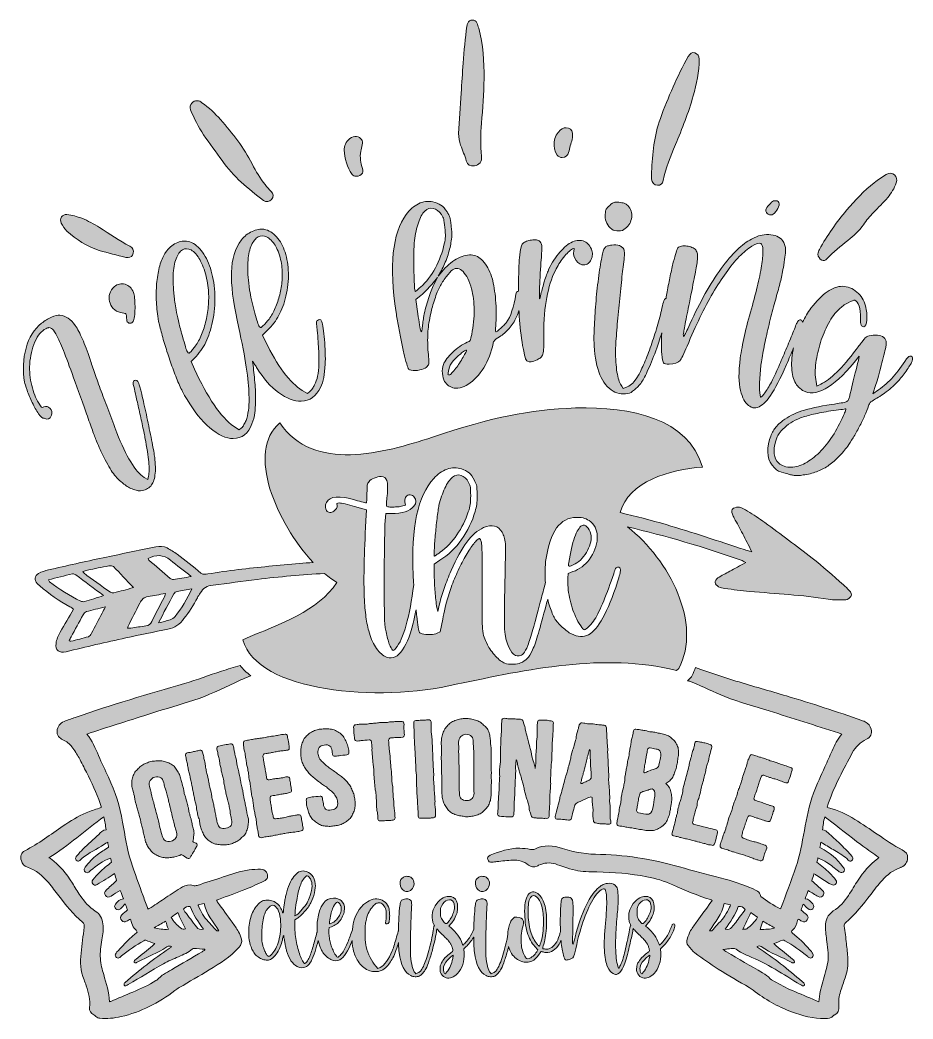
# Model space of a CAD drawing. Header units: inches. Extents: x 109 to 971, y -1023 to -58.
import ezdxf

# ---------------------------------------------------------------- set-up
doc = ezdxf.new("R2010")
doc.units = ezdxf.units.IN
doc.header["$MEASUREMENT"] = 0
doc.layers.add('Layer 1', color=7, linetype='Continuous')

# ---------------------------------------------------------------- blocks, each defined once
blk = doc.blocks.new('block 2')
at = {"layer": 'Layer 1', "true_color": 0xffffff}
h = blk.add_hatch(color=7, dxfattribs=at)
h.dxf.hatch_style = 2
edge = h.paths.add_edge_path()
edge.add_spline(control_points=[(539.63, -193.82), (540.68, -197.53), (543.62, -199.13), (547.45, -198.66), (552.04, -198.09), (554.97, -194.18), (554.35, -189.21), (553.05, -178.62), (553.44, -168.03), (554.27, -157.44), (555.39, -143.13), (556.71, -128.83), (556.75, -114.46), (556.81, -97.94), (555.85, -81.52), (551.54, -65.46), (551.09, -63.78), (550.63, -62.07), (549.92, -60.5), (549.08, -58.65), (547.47, -57.7), (545.39, -57.77), (543.32, -57.83), (541.89, -58.9), (540.95, -60.71), (540.48, -61.62), (540.4, -62.61), (540.25, -63.6), (538.46, -75.46), (537.4, -87.39), (536.58, -99.34), (535.9, -109.06), (535.23, -118.77), (534.63, -128.49), (533.83, -141.44), (532.58, -154.37), (532.19, -167.35), (532.07, -171.3), (532.8, -175.04), (534.13, -178.71), (535.96, -183.75), (538.16, -188.64), (539.63, -193.82)], knot_values=[0, 0, 0, 0, 1, 1, 1, 2, 2, 2, 3, 3, 3, 4, 4, 4, 5, 5, 5, 6, 6, 6, 7, 7, 7, 8, 8, 8, 9, 9, 9, 10, 10, 10, 11, 11, 11, 12, 12, 12, 13, 13, 13, 14, 14, 14, 14], degree=3, periodic=1)
h = blk.add_hatch(color=7, dxfattribs=at)
h.dxf.hatch_style = 2
edge = h.paths.add_edge_path()
edge.add_spline(control_points=[(724.26, -217.32), (727.13, -217.51), (728.95, -216.13), (729.65, -212.77), (732.16, -200.73), (736.64, -189.36), (741.47, -178.12), (748.07, -162.75), (754.06, -147.16), (758.66, -131.06), (761.96, -119.5), (764.29, -107.78), (764.39, -95.7), (764.42, -92.4), (762.84, -90.2), (760.12, -89.44), (757.51, -88.72), (755.69, -89.66), (753.88, -92.91), (743.21, -112.16), (734.36, -132.25), (726.92, -152.93), (720.94, -169.54), (719.35, -186.96), (718.46, -204.47), (718.46, -206.84), (718.37, -209.21), (718.48, -211.58), (718.63, -214.79), (721.04, -217.11), (724.26, -217.32)], knot_values=[0, 0, 0, 0, 1, 1, 1, 2, 2, 2, 3, 3, 3, 4, 4, 4, 5, 5, 5, 6, 6, 6, 7, 7, 7, 8, 8, 8, 9, 9, 9, 10, 10, 10, 10], degree=3, periodic=1)
h = blk.add_hatch(color=7, dxfattribs=at)
h.dxf.hatch_style = 2
edge = h.paths.add_edge_path()
edge.add_spline(control_points=[(286.04, -168.55), (291.65, -177.12), (297.9, -185.21), (303.84, -193.54), (314.77, -208.86), (328.91, -220.86), (343.89, -231.96), (346.57, -233.95), (349.42, -233.48), (351.57, -231.09), (353.76, -228.65), (353.49, -225.19), (351.39, -223.38), (349.12, -221.43), (347.2, -219.12), (345.33, -216.77), (340.43, -210.58), (336.51, -203.77), (332.9, -196.79), (324.76, -181.05), (314.11, -167.12), (302.4, -153.94), (297, -147.87), (291.06, -142.36), (284.44, -137.62), (283, -136.59), (281.58, -135.58), (279.77, -135.7), (276.03, -135.54), (271.54, -139.29), (273.5, -144.38), (276.79, -152.93), (281.05, -160.92), (286.04, -168.55)], knot_values=[0, 0, 0, 0, 1, 1, 1, 2, 2, 2, 3, 3, 3, 4, 4, 4, 5, 5, 5, 6, 6, 6, 7, 7, 7, 8, 8, 8, 9, 9, 9, 10, 10, 10, 11, 11, 11, 11], degree=3, periodic=1)
h = blk.add_hatch(color=7, dxfattribs=at)
h.dxf.hatch_style = 2
edge = h.paths.add_edge_path()
edge.add_spline(control_points=[(632.15, -190.58), (635.27, -190.51), (637.6, -188.84), (638.39, -185.67), (639.44, -181.43), (640.35, -177.17), (641.86, -173.06), (642.28, -171.92), (642.21, -170.6), (642.26, -170.19), (642.35, -165.4), (641.1, -163.11), (638.17, -162.19), (635.31, -161.3), (632.8, -162.07), (630.51, -163.96), (623.76, -169.55), (622.28, -181.03), (627.39, -188.16), (628.58, -189.83), (630.11, -190.63), (632.15, -190.58)], knot_values=[0, 0, 0, 0, 1, 1, 1, 2, 2, 2, 3, 3, 3, 4, 4, 4, 5, 5, 5, 6, 6, 6, 7, 7, 7, 7], degree=3, periodic=1)
h = blk.add_hatch(color=7, dxfattribs=at)
h.dxf.hatch_style = 2
edge = h.paths.add_edge_path()
edge.add_spline(control_points=[(431.95, -208.45), (434.28, -208.99), (436.44, -208.64), (438.23, -206.97), (439.99, -205.32), (440.07, -203.36), (439.36, -201.13), (437.64, -195.74), (436.68, -190.23), (437.68, -184.56), (438.05, -182.48), (438.74, -180.46), (439.18, -178.39), (440.08, -174.11), (437.88, -170.95), (433.6, -170.32), (431.24, -169.96), (429.16, -170.7), (427.31, -172.13), (423.24, -175.29), (421.63, -179.56), (421.75, -183.53), (421.82, -190.45), (425.3, -201.17), (428.71, -206.08), (429.53, -207.26), (430.54, -208.12), (431.95, -208.45)], knot_values=[0, 0, 0, 0, 1, 1, 1, 2, 2, 2, 3, 3, 3, 4, 4, 4, 5, 5, 5, 6, 6, 6, 7, 7, 7, 8, 8, 8, 9, 9, 9, 9], degree=3, periodic=1)
h = blk.add_hatch(color=7, dxfattribs=at)
h.dxf.hatch_style = 2
edge = h.paths.add_edge_path()
edge.add_spline(control_points=[(882.72, -289.58), (884.72, -290.53), (886.4, -289.82), (887.75, -288.3), (893.75, -281.51), (901.02, -276.2), (908.05, -270.6), (913.64, -266.16), (918.94, -261.42), (922.96, -255.44), (925.84, -251.18), (929.18, -247.32), (932.73, -243.62), (937.31, -238.84), (942.18, -234.35), (946.38, -229.22), (949.89, -224.94), (952.88, -220.36), (954.66, -215.08), (955.76, -211.83), (955.14, -209.15), (952.92, -207.26), (950.72, -205.39), (948.08, -205.28), (944.92, -207.07), (940.9, -209.35), (937.1, -211.98), (933.46, -214.84), (923.49, -222.67), (914.86, -231.84), (906.73, -241.51), (896.83, -253.3), (887.84, -265.72), (880.62, -279.35), (879.86, -280.78), (878.97, -282.18), (879.03, -283.92), (879.34, -286.4), (880.33, -288.46), (882.72, -289.58)], knot_values=[0, 0, 0, 0, 1, 1, 1, 2, 2, 2, 3, 3, 3, 4, 4, 4, 5, 5, 5, 6, 6, 6, 7, 7, 7, 8, 8, 8, 9, 9, 9, 10, 10, 10, 11, 11, 11, 12, 12, 12, 13, 13, 13, 13], degree=3, periodic=1)
h = blk.add_hatch(color=7, dxfattribs=at)
h.dxf.hatch_style = 2
edge = h.paths.add_edge_path()
edge.add_spline(control_points=[(474.14, -353.49), (475.01, -358.06), (475.87, -362.57), (476.73, -367.04), (477.59, -371.51), (478.47, -375.7), (479.37, -379.59), (480.26, -383.49), (481.15, -386.91), (482.04, -389.86), (482.9, -392.62), (483.51, -394.26), (483.85, -394.8), (484.19, -395.33), (485.04, -395.71), (486.4, -395.95), (489.11, -396.42), (491.86, -396.36), (494.65, -395.77), (497.44, -395.19), (499.53, -394.35), (500.94, -393.24), (502.34, -392.14), (503.16, -391.01), (503.42, -389.84), (503.57, -389.44), (503.54, -387.88), (503.35, -385.14), (503.15, -382.41), (502.88, -379.44), (502.53, -376.25), (502.2, -369.63), (502.22, -363.69), (502.61, -358.42), (502.99, -353.15), (503.9, -347.4), (505.32, -341.16), (506.21, -337.07), (507.48, -332.51), (509.12, -327.49), (510.77, -322.46), (512.38, -318.44), (513.96, -315.42), (515.53, -312.4), (517.61, -309.18), (520.19, -305.76), (522.77, -302.35), (524.76, -300.1), (526.16, -298.99), (529.72, -296.71), (533.16, -297.29), (536.48, -300.73), (539.79, -304.18), (542.53, -309.78), (544.7, -317.53), (546.28, -323.45), (547.1, -330.2), (547.16, -337.8), (547.22, -345.4), (546.45, -353.27), (544.86, -361.43), (544.24, -364.54), (543.73, -366.45), (543.33, -367.15), (542.93, -367.87), (542, -368.49), (540.54, -369.02), (538.18, -370.04), (535.75, -371.39), (533.28, -373.08), (530.79, -374.78), (528.53, -376.64), (526.46, -378.67), (524.4, -380.7), (522.52, -382.75), (520.85, -384.83), (519.17, -386.91), (518.05, -388.84), (517.48, -390.61), (516.59, -392.99), (516.28, -395.83), (516.54, -399.12), (516.8, -402.42), (517.5, -404.96), (518.64, -406.74), (519.78, -408.52), (520.92, -409.82), (522.06, -410.65), (523.19, -411.48), (524.66, -412.27), (526.45, -413.03), (528.41, -413.58), (530.78, -413.56), (533.57, -412.98), (536.36, -412.39), (538.91, -411.31), (541.21, -409.73), (547.07, -405.87), (552.14, -400.48), (556.44, -393.55), (560.73, -386.63), (563.74, -378.79), (565.46, -370.05), (565.71, -368.88), (566.18, -367.93), (566.86, -367.19), (567.54, -366.45), (569.13, -365.29), (571.62, -363.69), (575, -361.61), (578.14, -358.9), (581.01, -355.55), (583.88, -352.2), (586.17, -348.72), (587.87, -345.11), (588.65, -343.51), (589.39, -341.58), (590.1, -339.31), (590.21, -338.96), (590.3, -338.61), (590.41, -338.26), (590.5, -340.17), (590.59, -342.09), (590.71, -343.93), (591.34, -353.85), (592.45, -363.24), (594.01, -372.12), (594.99, -377.6), (595.78, -381.37), (596.36, -383.44), (596.94, -385.52), (597.7, -386.84), (598.65, -387.4), (600.36, -388.71), (603.48, -388.22), (608, -385.92), (609.5, -385.16), (610.68, -384.44), (611.53, -383.77), (612.37, -383.1), (613.03, -382.01), (613.49, -380.5), (613.95, -378.98), (614.22, -376.81), (614.3, -373.97), (614.37, -371.13), (614.4, -367.16), (614.36, -362.06), (614.45, -347.51), (615.41, -335.4), (617.24, -325.75), (619.07, -316.09), (621.85, -307.38), (625.58, -299.61), (627.63, -295.25), (630.25, -291.07), (633.43, -287.08), (636.62, -283.09), (639.53, -280.33), (642.17, -278.8), (643.11, -278.42), (643.63, -278.32), (643.73, -278.5), (643.82, -278.69), (643.69, -279.45), (643.32, -280.78), (642.77, -284), (643.54, -287.06), (645.65, -289.98), (647.74, -292.89), (650.21, -294.34), (653.05, -294.32), (654.56, -294.31), (655.93, -293.83), (657.15, -292.88), (658.37, -291.93), (659.36, -290.69), (660.1, -289.17), (660.85, -287.66), (661.26, -286), (661.35, -284.2), (661.43, -282.41), (661.08, -280.66), (660.32, -278.96), (658.59, -274.82), (655.92, -272.19), (652.33, -271.08), (648.73, -269.97), (644.76, -270.56), (640.43, -272.86), (638.55, -273.82), (636.57, -275.25), (634.5, -277.15), (632.43, -279.05), (630.42, -281.24), (628.45, -283.71), (626.48, -286.18), (624.61, -288.84), (622.83, -291.69), (621.05, -294.53), (619.61, -297.38), (618.49, -300.22), (617.19, -303.25), (615.89, -307), (614.6, -311.45), (613.3, -315.9), (612.19, -320.11), (611.28, -324.09), (610.73, -326.55), (610.4, -327.4), (610.3, -326.64), (610.2, -325.89), (610.22, -322.2), (610.37, -315.58), (610.53, -311.8), (610.74, -307.36), (610.99, -302.25), (611.24, -297.15), (611.54, -292.89), (611.9, -289.49), (612.42, -282.68), (612.58, -278.14), (612.38, -275.88), (612.17, -273.61), (611.41, -272.01), (610.08, -271.07), (609.13, -270.51), (607.85, -270.19), (606.25, -270.1), (604.64, -270.02), (602.99, -270.12), (601.29, -270.42), (599.59, -270.71), (598.03, -271.2), (596.62, -271.87), (595.2, -272.54), (594.22, -273.35), (593.66, -274.3), (592.53, -276.01), (591.71, -279.55), (591.17, -284.95), (590.64, -290.34), (590.23, -298.9), (589.92, -310.61), (589.9, -313.67), (589.89, -316.66), (589.91, -319.57), (588.45, -319.85), (587.61, -320.86), (587.45, -322.63), (585.55, -335), (582.45, -344.18), (578.15, -350.15), (577.65, -350.77), (576.83, -351.62), (575.71, -352.69), (574.59, -353.77), (573.51, -354.78), (572.48, -355.75), (571.44, -356.72), (570.48, -357.53), (569.6, -358.2), (568.72, -358.86), (568.18, -359.11), (567.97, -358.95), (567.76, -358.78), (567.72, -357.88), (567.83, -356.25), (567.94, -354.63), (568.05, -352.66), (568.19, -350.37), (568.43, -347.3), (568.53, -343.82), (568.49, -339.92), (568.45, -336.03), (568.27, -332.11), (567.94, -328.15), (567.61, -324.19), (567.15, -320.39), (566.57, -316.75), (565.99, -313.1), (565.39, -310.17), (564.77, -307.96), (562.94, -301.5), (560.32, -296.17), (556.92, -291.98), (553.52, -287.78), (549.9, -285.42), (546.03, -284.88), (541.59, -284.21), (536.84, -285.15), (531.79, -287.69), (526.74, -290.23), (522.02, -294.02), (517.62, -299.05), (517.62, -299.05), (512.55, -305.02), (512.55, -305.02), (512.55, -305.02), (515.67, -299.55), (515.67, -299.55), (517.73, -295.72), (519.63, -291.28), (521.37, -286.25), (523.11, -281.21), (524.25, -276.77), (524.79, -272.9), (525.27, -270.38), (525.55, -268.07), (525.61, -265.97), (525.67, -263.87), (525.5, -260.95), (525.09, -257.19), (524.85, -254.93), (524.61, -253.15), (524.38, -251.84), (524.14, -250.54), (523.92, -249.42), (523.73, -248.49), (523.53, -247.56), (523.21, -246.74), (522.75, -246.03), (522.29, -245.32), (521.72, -244.34), (521.01, -243.08), (519.16, -240.05), (517.17, -237.84), (515.02, -236.45), (512.88, -235.07), (510.34, -234.06), (507.42, -233.42), (502.56, -232.42), (497.87, -233.02), (493.36, -235.22), (488.84, -237.41), (484.93, -240.88), (481.64, -245.6), (468.18, -263.59), (464.91, -295.12), (471.85, -340.19), (472.5, -344.5), (473.27, -348.93), (474.14, -353.49)], knot_values=[0, 0, 0, 0, 1, 1, 1, 2, 2, 2, 3, 3, 3, 4, 4, 4, 5, 5, 5, 6, 6, 6, 7, 7, 7, 8, 8, 8, 9, 9, 9, 10, 10, 10, 11, 11, 11, 12, 12, 12, 13, 13, 13, 14, 14, 14, 15, 15, 15, 16, 16, 16, 17, 17, 17, 18, 18, 18, 19, 19, 19, 20, 20, 20, 21, 21, 21, 22, 22, 22, 23, 23, 23, 24, 24, 24, 25, 25, 25, 26, 26, 26, 27, 27, 27, 28, 28, 28, 29, 29, 29, 30, 30, 30, 31, 31, 31, 32, 32, 32, 33, 33, 33, 34, 34, 34, 35, 35, 35, 36, 36, 36, 37, 37, 37, 38, 38, 38, 39, 39, 39, 40, 40, 40, 41, 41, 41, 42, 42, 42, 43, 43, 43, 44, 44, 44, 45, 45, 45, 46, 46, 46, 47, 47, 47, 48, 48, 48, 49, 49, 49, 50, 50, 50, 51, 51, 51, 52, 52, 52, 53, 53, 53, 54, 54, 54, 55, 55, 55, 56, 56, 56, 57, 57, 57, 58, 58, 58, 59, 59, 59, 60, 60, 60, 61, 61, 61, 62, 62, 62, 63, 63, 63, 64, 64, 64, 65, 65, 65, 66, 66, 66, 67, 67, 67, 68, 68, 68, 69, 69, 69, 70, 70, 70, 71, 71, 71, 72, 72, 72, 73, 73, 73, 74, 74, 74, 75, 75, 75, 76, 76, 76, 77, 77, 77, 78, 78, 78, 79, 79, 79, 80, 80, 80, 81, 81, 81, 82, 82, 82, 83, 83, 83, 84, 84, 84, 85, 85, 85, 86, 86, 86, 87, 87, 87, 88, 88, 88, 89, 89, 89, 90, 90, 90, 91, 91, 91, 92, 92, 92, 93, 93, 93, 94, 94, 94, 95, 95, 95, 96, 96, 96, 97, 97, 97, 98, 98, 98, 99, 99, 99, 100, 100, 100, 101, 101, 101, 102, 102, 102, 103, 103, 103, 104, 104, 104, 105, 105, 105, 106, 106, 106, 107, 107, 107, 108, 108, 108, 109, 109, 109, 110, 110, 110, 111, 111, 111, 112, 112, 112, 113, 113, 113, 114, 114, 114, 114], degree=3, periodic=1)
edge = h.paths.add_edge_path()
edge.add_spline(control_points=[(539.02, -378.74), (538.4, -380.05), (537.57, -381.61), (536.53, -383.43), (535.48, -385.25), (534.36, -387.13), (533.14, -389.07), (531.92, -391.01), (530.73, -392.71), (529.55, -394.16), (528.21, -395.83), (526.94, -397.29), (525.75, -398.56), (524.55, -399.83), (523.77, -400.48), (523.39, -400.53), (522.45, -400.63), (521.96, -400.44), (521.91, -399.97), (521.86, -399.5), (522.16, -397.9), (522.82, -395.17), (523.28, -392.46), (524.61, -389.75), (526.79, -387.04), (527.65, -386.19), (528.77, -385.12), (530.15, -383.83), (531.53, -382.54), (532.88, -381.3), (534.17, -380.12), (535.47, -378.93), (536.66, -378), (537.72, -377.31), (538.79, -376.63), (539.43, -376.37), (539.64, -376.53), (539.84, -376.71), (539.64, -377.44), (539.02, -378.74)], knot_values=[0, 0, 0, 0, 1, 1, 1, 2, 2, 2, 3, 3, 3, 4, 4, 4, 5, 5, 5, 6, 6, 6, 7, 7, 7, 8, 8, 8, 9, 9, 9, 10, 10, 10, 11, 11, 11, 12, 12, 12, 13, 13, 13, 13], degree=3, periodic=1)
edge = h.paths.add_edge_path()
edge.add_spline(control_points=[(508.35, -313.17), (506.67, -316.77), (504.91, -321.34), (503.06, -326.86), (501.21, -332.38), (499.75, -337.95), (498.66, -343.58), (498.29, -345.33), (497.98, -347.27), (497.74, -349.39), (497.49, -351.51), (497.27, -353.34), (497.06, -354.88), (496.75, -357.19), (496.56, -358.5), (496.49, -358.79), (496.43, -359.08), (496.16, -358.78), (495.69, -357.88), (495.43, -357.15), (495.02, -355.19), (494.5, -352.02), (493.97, -348.84), (493.41, -345.39), (492.82, -341.64), (492.82, -341.64), (491.03, -327.58), (491.03, -327.58), (491.03, -327.58), (495.95, -323.63), (495.95, -323.63), (497.34, -322.53), (499.04, -320.92), (501.06, -318.8), (503.09, -316.68), (504.86, -314.78), (506.37, -313.1), (506.37, -313.1), (511.86, -306.52), (511.86, -306.52), (511.86, -306.52), (508.35, -313.17), (508.35, -313.17)], knot_values=[0, 0, 0, 0, 1, 1, 1, 2, 2, 2, 3, 3, 3, 4, 4, 4, 5, 5, 5, 6, 6, 6, 7, 7, 7, 8, 8, 8, 9, 9, 9, 10, 10, 10, 11, 11, 11, 12, 12, 12, 13, 13, 13, 14, 14, 14, 14], degree=3, periodic=1)
edge = h.paths.add_edge_path()
edge.add_spline(control_points=[(489.01, -283.59), (489.08, -278.07), (489.23, -273.78), (489.47, -270.71), (490.31, -264.35), (491.6, -258.65), (493.34, -253.61), (495.08, -248.58), (497.14, -244.79), (499.53, -242.25), (501.94, -239.9), (504.65, -239.04), (507.67, -239.67), (510.68, -240.3), (513.32, -242.29), (515.58, -245.66), (516.72, -247.44), (517.46, -248.98), (517.79, -250.27), (518.12, -251.57), (518.5, -254.19), (518.92, -258.13), (519.33, -261.9), (519.49, -264.77), (519.42, -266.78), (519.35, -268.78), (518.99, -271.15), (518.33, -273.88), (516.55, -282.06), (513.67, -289.83), (509.72, -297.19), (505.76, -304.56), (501, -310.73), (495.45, -315.7), (494.05, -316.8), (492.92, -317.78), (492.06, -318.63), (491.2, -319.48), (490.68, -319.92), (490.49, -319.94), (490.11, -319.98), (489.8, -318.01), (489.57, -314.05), (489.33, -310.08), (489.16, -305.39), (489.06, -299.99), (488.95, -294.58), (488.93, -289.12), (489.01, -283.59)], knot_values=[0, 0, 0, 0, 1, 1, 1, 2, 2, 2, 3, 3, 3, 4, 4, 4, 5, 5, 5, 6, 6, 6, 7, 7, 7, 8, 8, 8, 9, 9, 9, 10, 10, 10, 11, 11, 11, 12, 12, 12, 13, 13, 13, 14, 14, 14, 15, 15, 15, 16, 16, 16, 16], degree=3, periodic=1)
h = blk.add_hatch(color=7, dxfattribs=at)
h.dxf.hatch_style = 2
edge = h.paths.add_edge_path()
edge.add_spline(control_points=[(679.98, -259.77), (681.78, -261.04), (684.01, -261.62), (686.67, -261.52), (689.33, -261.42), (691.47, -260.67), (693.08, -259.26), (696.7, -256.3), (698.75, -252.65), (699.25, -248.32), (699.73, -244), (698.48, -240.22), (695.49, -236.98), (694.42, -235.96), (693.48, -235.27), (692.65, -234.93), (691.82, -234.59), (690.37, -234.25), (688.31, -233.92), (686.25, -233.59), (684.74, -233.48), (683.79, -233.61), (682.83, -233.73), (681.76, -234.13), (680.58, -234.8), (678.79, -236.01), (677.17, -237.41), (675.74, -239.01), (674.9, -240.09), (674.35, -241.1), (674.1, -242.03), (673.85, -242.96), (673.74, -244.56), (673.77, -246.84), (673.59, -252.13), (675.66, -256.44), (679.98, -259.77)], knot_values=[0, 0, 0, 0, 1, 1, 1, 2, 2, 2, 3, 3, 3, 4, 4, 4, 5, 5, 5, 6, 6, 6, 7, 7, 7, 8, 8, 8, 9, 9, 9, 10, 10, 10, 11, 11, 11, 12, 12, 12, 12], degree=3, periodic=1)
h = blk.add_hatch(color=7, dxfattribs=at)
h.dxf.hatch_style = 2
edge = h.paths.add_edge_path()
edge.add_spline(control_points=[(833.72, -245.97), (833.91, -245.94), (834.41, -245.93), (834.88, -245.78), (837.61, -244.94), (841.94, -238.15), (841.59, -235.3), (841.35, -233.39), (840.38, -232.44), (838.47, -232.25), (836.9, -232.09), (835.46, -232.45), (834.37, -233.58), (832.73, -235.27), (831.12, -236.99), (829.66, -238.83), (828.49, -240.32), (828.48, -242.06), (829.41, -243.72), (830.28, -245.27), (831.67, -245.96), (833.72, -245.97)], knot_values=[0, 0, 0, 0, 1, 1, 1, 2, 2, 2, 3, 3, 3, 4, 4, 4, 5, 5, 5, 6, 6, 6, 7, 7, 7, 7], degree=3, periodic=1)
h = blk.add_hatch(color=7, dxfattribs=at)
h.dxf.hatch_style = 2
edge = h.paths.add_edge_path()
edge.add_spline(control_points=[(154.08, -261.53), (163.13, -269.97), (173.37, -276.58), (185.23, -280.24), (193.67, -282.85), (202.33, -284.77), (210.89, -286.98), (211.61, -287.16), (212.37, -287.24), (213.11, -287.23), (215.72, -287.19), (217.6, -285.61), (218.14, -283.08), (218.75, -280.21), (217.72, -277.59), (214.9, -276.18), (204.61, -271.02), (195.31, -264.25), (185.57, -258.21), (180.05, -254.79), (174.4, -251.62), (168.34, -249.25), (163.79, -247.48), (159.12, -246.18), (153.86, -245.69), (149.59, -244.93), (146.65, -249.8), (148.66, -253.97), (150.02, -256.8), (151.78, -259.39), (154.08, -261.53)], knot_values=[0, 0, 0, 0, 1, 1, 1, 2, 2, 2, 3, 3, 3, 4, 4, 4, 5, 5, 5, 6, 6, 6, 7, 7, 7, 8, 8, 8, 9, 9, 9, 10, 10, 10, 10], degree=3, periodic=1)
h = blk.add_hatch(color=7, dxfattribs=at)
h.dxf.hatch_style = 2
edge = h.paths.add_edge_path()
edge.add_spline(control_points=[(241.77, -343.88), (242.12, -346.94), (242.91, -350.75), (244.12, -355.32), (245.34, -359.89), (246.72, -364.81), (248.25, -370.07), (249.78, -375.34), (251.49, -380.69), (253.37, -386.14), (255.26, -391.6), (257.17, -396.79), (259.09, -401.74), (261.02, -406.68), (262.94, -411.13), (264.86, -415.09), (266.78, -419.05), (268.55, -422.06), (270.18, -424.12), (276.7, -435.57), (283.99, -444.74), (292.06, -451.63), (300.14, -458.53), (307.64, -462), (314.57, -462.02), (323.06, -461.97), (329.12, -457.22), (332.72, -447.8), (334.11, -444.6), (335.04, -440.89), (335.52, -436.69), (336, -432.49), (336.2, -427.72), (336.14, -422.4), (336.24, -417.62), (335.96, -411.92), (335.29, -405.29), (334.62, -398.67), (333.96, -392.7), (333.3, -387.36), (334.05, -388.51), (334.79, -389.62), (335.52, -390.68), (336.24, -391.75), (337, -392.94), (337.82, -394.27), (343.83, -404.09), (350.68, -411.86), (358.39, -417.58), (366.1, -423.31), (373.39, -426.1), (380.28, -425.94), (388.65, -425.53), (394.82, -421.14), (398.76, -412.8), (400.2, -409.78), (401.26, -406.48), (401.93, -402.91), (402.61, -399.34), (403.09, -395.13), (403.37, -390.29), (403.56, -387.07), (403.58, -383.3), (403.43, -378.99), (403.29, -374.69), (403.03, -370.51), (402.67, -366.47), (402.31, -362.42), (401.92, -358.79), (401.51, -355.55), (401.1, -352.31), (400.64, -350.18), (400.12, -349.15), (399.79, -348.07), (399.44, -347.43), (399.09, -347.24), (398.74, -347.06), (398.02, -347.13), (396.93, -347.47), (396.03, -347.75), (395.49, -348.06), (395.3, -348.42), (395.11, -348.77), (395.03, -349.64), (395.06, -351.01), (395.9, -359.47), (396.5, -366.85), (396.88, -373.16), (397.25, -379.48), (397.37, -384.98), (397.24, -389.67), (397.11, -394.36), (396.71, -398.35), (396.04, -401.62), (395.37, -404.89), (394.42, -407.71), (393.17, -410.08), (392.55, -411.26), (391.84, -412.47), (391.03, -413.71), (390.23, -414.95), (389.43, -415.89), (388.64, -416.53), (388.64, -416.53), (386.27, -418.45), (386.27, -418.45), (386.27, -418.45), (381.21, -415.56), (381.21, -415.56), (375.37, -412.03), (369.39, -406.12), (363.26, -397.82), (357.12, -389.53), (351.31, -379.7), (345.82, -368.35), (345.82, -368.35), (342.99, -362.1), (342.99, -362.1), (342.99, -362.1), (347.75, -357.36), (347.75, -357.36), (352.33, -352.97), (355.99, -348.18), (358.73, -342.97), (361.47, -337.77), (363.73, -331.63), (365.5, -324.55), (367.28, -316.88), (368.06, -309.36), (367.86, -302), (367.66, -294.65), (366.59, -288), (364.66, -282.07), (362.72, -276.14), (360, -271.19), (356.5, -267.23), (352.99, -263.27), (348.92, -260.82), (344.28, -259.89), (340.76, -259.39), (336.96, -260.07), (332.89, -261.93), (328.81, -263.79), (325.36, -266.54), (322.53, -270.18), (316.38, -278.43), (313.17, -288.82), (312.9, -301.37), (312.63, -313.92), (314.45, -329.38), (318.36, -347.76), (322.02, -364.04), (324.74, -377.79), (326.54, -389.01), (328.33, -400.23), (329.38, -409.55), (329.71, -416.97), (330.03, -424.39), (329.9, -430.22), (329.33, -434.45), (328.76, -438.68), (327.97, -442.04), (326.96, -444.53), (326.34, -445.72), (325.67, -447.06), (324.95, -448.57), (324.23, -450.08), (323.47, -451.16), (322.68, -451.8), (322.68, -451.8), (320.31, -453.72), (320.31, -453.72), (320.31, -453.72), (315.01, -450.02), (315.01, -450.02), (309, -445.94), (302.72, -439.08), (296.17, -429.43), (289.62, -419.79), (283.29, -408.3), (277.18, -394.95), (277.18, -394.95), (274.01, -387.62), (274.01, -387.62), (274.01, -387.62), (278.69, -382.6), (278.69, -382.6), (283.16, -377.86), (286.67, -372.57), (289.21, -366.73), (291.76, -360.9), (293.77, -353.99), (295.26, -346.01), (296.76, -337.43), (297.24, -328.92), (296.71, -320.48), (296.17, -312.04), (294.79, -304.4), (292.58, -297.57), (290.36, -290.74), (287.39, -284.98), (283.66, -280.29), (279.94, -275.61), (275.72, -272.71), (271.03, -271.59), (267.39, -270.74), (263.56, -271.28), (259.51, -273.23), (255.46, -275.18), (252.08, -278.15), (249.37, -282.16), (247.33, -285.16), (245.62, -288.91), (244.24, -293.39), (242.85, -297.88), (241.82, -302.85), (241.14, -308.3), (240.45, -313.76), (240.17, -319.54), (240.27, -325.64), (240.38, -331.74), (240.88, -337.82), (241.77, -343.88)], knot_values=[0, 0, 0, 0, 1, 1, 1, 2, 2, 2, 3, 3, 3, 4, 4, 4, 5, 5, 5, 6, 6, 6, 7, 7, 7, 8, 8, 8, 9, 9, 9, 10, 10, 10, 11, 11, 11, 12, 12, 12, 13, 13, 13, 14, 14, 14, 15, 15, 15, 16, 16, 16, 17, 17, 17, 18, 18, 18, 19, 19, 19, 20, 20, 20, 21, 21, 21, 22, 22, 22, 23, 23, 23, 24, 24, 24, 25, 25, 25, 26, 26, 26, 27, 27, 27, 28, 28, 28, 29, 29, 29, 30, 30, 30, 31, 31, 31, 32, 32, 32, 33, 33, 33, 34, 34, 34, 35, 35, 35, 36, 36, 36, 37, 37, 37, 38, 38, 38, 39, 39, 39, 40, 40, 40, 41, 41, 41, 42, 42, 42, 43, 43, 43, 44, 44, 44, 45, 45, 45, 46, 46, 46, 47, 47, 47, 48, 48, 48, 49, 49, 49, 50, 50, 50, 51, 51, 51, 52, 52, 52, 53, 53, 53, 54, 54, 54, 55, 55, 55, 56, 56, 56, 57, 57, 57, 58, 58, 58, 59, 59, 59, 60, 60, 60, 61, 61, 61, 62, 62, 62, 63, 63, 63, 64, 64, 64, 65, 65, 65, 66, 66, 66, 67, 67, 67, 68, 68, 68, 69, 69, 69, 70, 70, 70, 71, 71, 71, 72, 72, 72, 73, 73, 73, 74, 74, 74, 74], degree=3, periodic=1)
edge = h.paths.add_edge_path()
edge.add_spline(control_points=[(328.98, -306.33), (328.72, -302.95), (328.64, -298.86), (328.75, -294.08), (328.82, -287.93), (329.61, -282.64), (331.11, -278.21), (332.6, -273.79), (334.53, -270.58), (336.87, -268.56), (339.22, -266.55), (341.82, -265.84), (344.68, -266.44), (347.53, -267.04), (350.42, -269.17), (353.33, -272.81), (355.54, -275.5), (357.49, -279.54), (359.17, -284.96), (360.85, -290.37), (361.75, -295.54), (361.89, -300.44), (362.14, -305.11), (361.91, -309.78), (361.18, -314.46), (360.45, -319.14), (359.43, -323.66), (358.11, -328.03), (356.79, -332.4), (355.13, -336.47), (353.14, -340.25), (351.15, -344.04), (348.95, -347.19), (346.57, -349.71), (343.76, -352.76), (342.04, -354.43), (341.44, -354.71), (340.84, -355), (340.13, -354.48), (339.32, -353.14), (338.81, -352.11), (338.17, -350.23), (337.43, -347.49), (336.68, -344.76), (335.83, -341.71), (334.89, -338.34), (333.94, -334.97), (333.07, -331.53), (332.28, -328.01), (331.49, -324.5), (330.88, -321.43), (330.46, -318.78), (329.73, -313.86), (329.24, -309.71), (328.98, -306.33)], knot_values=[0, 0, 0, 0, 1, 1, 1, 2, 2, 2, 3, 3, 3, 4, 4, 4, 5, 5, 5, 6, 6, 6, 7, 7, 7, 8, 8, 8, 9, 9, 9, 10, 10, 10, 11, 11, 11, 12, 12, 12, 13, 13, 13, 14, 14, 14, 15, 15, 15, 16, 16, 16, 17, 17, 17, 18, 18, 18, 18], degree=3, periodic=1)
edge = h.paths.add_edge_path()
edge.add_spline(control_points=[(258.4, -291.68), (259.76, -286.81), (261.58, -283.27), (263.87, -281.08), (266.16, -278.89), (268.76, -278.18), (271.68, -278.96), (274.59, -279.74), (277.59, -282.23), (280.66, -286.42), (281.77, -288.06), (282.88, -290.08), (284.03, -292.5), (285.17, -294.92), (286.21, -297.61), (287.13, -300.59), (288.06, -303.57), (288.8, -306.61), (289.36, -309.7), (289.92, -312.79), (290.35, -315.77), (290.65, -318.65), (291.07, -323.86), (291.02, -329.12), (290.49, -334.43), (289.95, -339.74), (289.1, -344.8), (287.92, -349.62), (286.74, -354.44), (285.22, -358.97), (283.37, -363.2), (281.51, -367.44), (279.45, -370.99), (277.18, -373.87), (274.47, -377.28), (272.82, -379.13), (272.22, -379.42), (271.61, -379.71), (270.85, -379), (269.93, -377.3), (269.41, -376.28), (268.71, -374.17), (267.82, -370.98), (266.93, -367.8), (265.93, -364.25), (264.82, -360.33), (263.71, -356.43), (262.68, -352.44), (261.72, -348.39), (260.75, -344.33), (260.01, -340.8), (259.48, -337.8), (258.57, -332.34), (257.91, -327.65), (257.49, -323.72), (257.06, -319.8), (256.79, -315.08), (256.67, -309.58), (256.46, -302.52), (257.04, -296.55), (258.4, -291.68)], knot_values=[0, 0, 0, 0, 1, 1, 1, 2, 2, 2, 3, 3, 3, 4, 4, 4, 5, 5, 5, 6, 6, 6, 7, 7, 7, 8, 8, 8, 9, 9, 9, 10, 10, 10, 11, 11, 11, 12, 12, 12, 13, 13, 13, 14, 14, 14, 15, 15, 15, 16, 16, 16, 17, 17, 17, 18, 18, 18, 19, 19, 19, 20, 20, 20, 20], degree=3, periodic=1)
h = blk.add_hatch(color=7, dxfattribs=at)
h.dxf.hatch_style = 2
edge = h.paths.add_edge_path()
edge.add_spline(control_points=[(968.99, -382.48), (967.5, -381.88), (966.06, -382.75), (964.69, -385.09), (960.28, -391.79), (955.93, -397.57), (951.64, -402.42), (947.35, -407.27), (942.63, -411.43), (937.5, -414.91), (937.5, -414.91), (932.04, -418.78), (932.04, -418.78), (932.04, -418.78), (934.98, -409.9), (934.98, -409.9), (935.69, -407.74), (936.49, -405.02), (937.38, -401.73), (938.27, -398.44), (939.19, -395.06), (940.14, -391.59), (941.08, -388.12), (941.94, -384.77), (942.71, -381.54), (943.48, -378.32), (944.1, -375.68), (944.58, -373.65), (945.87, -367.91), (944.28, -364.29), (939.78, -362.8), (937.79, -362.14), (935.32, -361.92), (932.35, -362.14), (929.38, -362.35), (927.27, -362.84), (926.02, -363.62), (925.54, -363.86), (924.36, -365.16), (922.48, -367.53), (920.59, -369.89), (918.43, -372.66), (915.98, -375.83), (902.42, -393.85), (891.03, -405.01), (881.82, -409.32), (881.82, -409.32), (877.86, -411.3), (877.86, -411.3), (877.86, -411.3), (877.23, -406.91), (877.23, -406.91), (876.26, -401.41), (876.22, -395.37), (877.1, -388.8), (877.98, -382.22), (879.45, -375.68), (881.5, -369.19), (883.54, -362.7), (886.12, -356.59), (889.21, -350.84), (892.31, -345.1), (895.74, -340.46), (899.5, -336.92), (901.82, -334.71), (904.69, -332.67), (908.1, -330.81), (911.51, -328.95), (913.67, -328.17), (914.57, -328.47), (916.37, -329.07), (917.76, -330.92), (918.72, -334.03), (919.69, -337.14), (920.16, -341.18), (920.11, -346.14), (920.12, -349.13), (920.34, -351.19), (920.77, -352.33), (921.19, -353.46), (922, -354.03), (923.2, -354.03), (924.87, -353.79), (925.87, -351.53), (926.19, -347.25), (926.5, -342.98), (926.05, -338.45), (924.84, -333.67), (923.57, -328.46), (920.82, -324.07), (916.61, -320.49), (912.4, -316.91), (907.73, -315.06), (902.59, -314.95), (898.04, -314.84), (893.18, -316.61), (887.98, -320.27), (882.79, -323.93), (877.57, -329.17), (872.33, -335.99), (869.21, -340.23), (866.48, -344.78), (864.09, -349.61), (864, -349.08), (863.84, -348.59), (863.6, -348.17), (863, -347.2), (862.08, -346.99), (860.83, -347.53), (860.42, -347.65), (859.93, -348.23), (859.36, -349.28), (858.78, -350.32), (858.17, -351.56), (857.53, -352.98), (855.97, -357.3), (854.01, -362.28), (851.64, -367.9), (849.27, -373.52), (846.91, -379.09), (844.56, -384.62), (842.2, -390.15), (840, -395.13), (837.94, -399.55), (835.88, -403.98), (834.29, -407.15), (833.18, -409.06), (830.91, -413.07), (828.82, -416.39), (826.9, -419.01), (824.98, -421.64), (823.9, -422.55), (823.66, -421.74), (823, -420.08), (822.68, -416.56), (822.71, -411.19), (822.72, -405.81), (823.07, -400.21), (823.75, -394.37), (824.09, -390.4), (824.79, -385.53), (825.84, -379.77), (826.89, -374), (828.14, -367.94), (829.59, -361.57), (831.04, -355.21), (832.61, -348.72), (834.29, -342.11), (835.98, -335.5), (837.61, -329.46), (839.19, -323.98), (840.8, -318.32), (842.11, -313.47), (843.14, -309.42), (844.16, -305.39), (845.11, -300.47), (845.97, -294.67), (846.72, -290.58), (847.22, -287.26), (847.5, -284.71), (847.77, -282.17), (847.86, -280.12), (847.76, -278.56), (847.65, -277.01), (847.37, -275.66), (846.91, -274.52), (846.44, -273.38), (845.76, -272.15), (844.84, -270.83), (842.04, -267.24), (837.59, -265.28), (831.51, -264.94), (828.43, -264.95), (825.78, -265.24), (823.57, -265.79), (821.35, -266.35), (818.44, -267.55), (814.84, -269.39), (805.95, -273.92), (796.25, -283.39), (785.74, -297.8), (775.23, -312.22), (765.15, -330.08), (755.51, -351.37), (752.36, -358.1), (750.5, -361.95), (749.95, -362.9), (749.39, -363.85), (749.09, -363.37), (749.06, -361.44), (749.16, -360.88), (749.37, -359.72), (749.7, -357.95), (750.02, -356.19), (750.43, -353.91), (750.94, -351.12), (751.45, -348.33), (752.07, -345.18), (752.81, -341.66), (753.55, -338.15), (754.26, -334.53), (754.94, -330.81), (757.08, -320.06), (758.77, -311.58), (760.01, -305.36), (761.23, -299.15), (762.06, -294.35), (762.49, -290.97), (762.91, -287.59), (762.97, -285.15), (762.67, -283.65), (762.37, -282.16), (761.83, -280.86), (761.07, -279.76), (760.28, -278.85), (759.08, -278.05), (757.47, -277.37), (755.87, -276.7), (754.22, -276.25), (752.53, -276.04), (750.84, -275.83), (749.15, -275.86), (747.47, -276.13), (745.79, -276.39), (744.58, -276.95), (743.86, -277.77), (743.38, -278.26), (742.78, -279.74), (742.04, -282.2), (741.3, -284.66), (740.44, -287.81), (739.45, -291.67), (738.46, -295.52), (737.47, -299.91), (736.47, -304.82), (735.48, -309.73), (734.49, -314.88), (733.51, -320.27), (733.12, -322.44), (732.77, -324.53), (732.41, -326.62), (732.24, -326.67), (732.07, -326.69), (731.87, -326.77), (731.28, -327.11), (730.75, -327.88), (730.29, -329.07), (729.82, -330.28), (729.19, -332.65), (728.37, -336.19), (727.24, -341.61), (725.74, -347.47), (723.88, -353.78), (722.02, -360.1), (720.03, -366.26), (717.9, -372.27), (715.78, -378.28), (713.64, -383.81), (711.49, -388.87), (709.33, -393.94), (707.4, -397.92), (705.68, -400.83), (703.53, -404.48), (701.74, -407.05), (700.31, -408.56), (698.88, -410.07), (697.09, -411.23), (694.95, -412.02), (694.95, -412.02), (691.14, -413.75), (691.14, -413.75), (691.14, -413.75), (689.6, -411.37), (689.6, -411.37), (687.86, -409.16), (686.47, -405.32), (685.43, -399.85), (684.39, -394.38), (683.76, -387.65), (683.56, -379.68), (683.54, -377.22), (683.78, -372.5), (684.27, -365.52), (684.75, -358.55), (685.38, -350.87), (686.15, -342.49), (686.92, -334.11), (687.75, -325.69), (688.62, -317.22), (689.5, -308.75), (690.31, -301.8), (691.07, -296.36), (691.52, -292.6), (691.88, -289.5), (692.14, -287.05), (692.41, -284.61), (692.4, -282.62), (692.13, -281.08), (691.86, -279.55), (691.33, -278.38), (690.53, -277.56), (689.74, -276.75), (688.69, -276.11), (687.4, -275.64), (685.37, -274.74), (682.92, -274.57), (680.04, -275.13), (678.32, -275.39), (676.92, -275.67), (675.86, -275.97), (674.8, -276.28), (673.96, -276.83), (673.33, -277.64), (672.71, -278.45), (672.2, -279.6), (671.81, -281.09), (671.42, -282.58), (670.95, -284.54), (670.41, -286.96), (669.26, -292.57), (668.17, -299.41), (667.13, -307.48), (666.1, -315.56), (665.25, -323.69), (664.58, -331.89), (663.92, -340.09), (663.42, -347.87), (663.1, -355.23), (662.77, -362.6), (662.75, -368.38), (663.03, -372.57), (664.31, -395.02), (670.4, -409.56), (681.31, -416.19), (683.68, -417.49), (686.32, -418.34), (689.23, -418.73), (692.14, -419.12), (694.76, -418.93), (697.09, -418.14), (699.03, -417.33), (701.23, -415.78), (703.66, -413.48), (706.1, -411.19), (708.27, -408.5), (710.19, -405.41), (712.13, -402.14), (714.51, -397.14), (717.35, -390.42), (720.18, -383.7), (722.86, -376.55), (725.38, -368.95), (726.42, -365.82), (727.37, -362.79), (728.3, -359.78), (727.79, -367.74), (727.78, -374.63), (728.3, -380.42), (728.79, -385.12), (729.33, -387.96), (729.92, -388.93), (730.51, -389.9), (732.36, -390.29), (735.48, -390.09), (740.7, -389.89), (744.18, -388.7), (745.93, -386.52), (746.37, -386.22), (747.22, -384.69), (748.49, -381.94), (749.76, -379.2), (751.18, -376.14), (752.76, -372.78), (761.02, -352.77), (769.33, -335.64), (777.69, -321.41), (786.05, -307.18), (794.52, -295.47), (803.12, -286.27), (807.16, -282.02), (811.24, -278.63), (815.35, -276.11), (819.45, -273.59), (822.3, -272.77), (823.87, -273.63), (825.1, -274.24), (825.79, -276.24), (825.95, -279.63), (826.09, -283.02), (825.76, -287.52), (824.93, -293.13), (824.09, -298.75), (822.8, -305.28), (821.06, -312.75), (819.31, -320.21), (817.28, -328.15), (814.99, -336.57), (809.48, -355.17), (805.85, -371.13), (804.09, -384.45), (802.33, -397.77), (802.41, -408.16), (804.32, -415.61), (806.1, -422.67), (808.69, -427.46), (812.07, -430), (813.94, -431.3), (815.29, -432.08), (816.11, -432.32), (816.93, -432.57), (818.45, -432.41), (820.66, -431.85), (824.72, -430.67), (828.92, -426.87), (833.26, -420.46), (837.6, -414.05), (842.73, -404.08), (848.66, -390.56), (851.15, -384.71), (853.42, -379.33), (855.5, -374.33), (855.34, -375.07), (855.16, -375.82), (855.02, -376.56), (853.72, -383.5), (853.32, -389.94), (853.85, -395.88), (854.37, -401.83), (855.92, -406.63), (858.49, -410.26), (859.21, -411.1), (860.11, -411.99), (861.19, -412.95), (862.26, -413.9), (863.29, -414.74), (864.24, -415.45), (876.65, -422.55), (893.19, -413.59), (913.86, -388.57), (913.86, -388.57), (918.88, -382.47), (918.88, -382.47), (918.88, -382.47), (918.05, -386.67), (918.05, -386.67), (917.63, -388.52), (916.63, -392.53), (915.07, -398.68), (913.5, -404.83), (911.63, -412.62), (909.45, -422.05), (909.09, -423.13), (908.75, -424.01), (908.42, -424.7), (908.09, -425.39), (907.41, -425.96), (906.37, -426.41), (905.32, -426.86), (903.69, -427.27), (901.48, -427.63), (899.27, -427.99), (896.16, -428.51), (892.16, -429.17), (880.03, -430.93), (870.44, -432.99), (863.39, -435.33), (856.34, -437.68), (850.28, -440.8), (845.21, -444.69), (841.45, -447.63), (838.72, -450.31), (837.02, -452.74), (835.32, -455.16), (833.76, -458.53), (832.34, -462.83), (828.83, -474.61), (830.39, -483.79), (837.01, -490.36), (838.51, -491.86), (839.88, -492.85), (841.11, -493.36), (842.34, -493.87), (844.88, -494.66), (848.72, -495.73), (850.7, -496.39), (852.29, -496.86), (853.49, -497.16), (854.69, -497.46), (855.83, -497.64), (856.91, -497.7), (857.99, -497.76), (859.08, -497.77), (860.19, -497.74), (861.3, -497.71), (862.82, -497.51), (864.73, -497.15), (869.53, -496.55), (873.81, -495.53), (877.59, -494.09), (881.36, -492.65), (885.01, -490.82), (888.54, -488.61), (891.66, -486.45), (895, -483.58), (898.59, -479.98), (902.18, -476.39), (905.26, -472.83), (907.82, -469.3), (909.31, -467.21), (911.05, -464.5), (913.06, -461.18), (915.05, -457.86), (917.01, -454.37), (918.92, -450.72), (920.82, -447.07), (922.56, -443.47), (924.14, -439.91), (925.72, -436.35), (926.96, -433.22), (927.85, -430.53), (928.38, -428.92), (928.96, -427.77), (929.59, -427.08), (930.22, -426.39), (931.87, -425.29), (934.56, -423.79), (938.2, -421.82), (942.24, -419.07), (946.69, -415.56), (951.14, -412.06), (954.67, -408.75), (957.3, -405.63), (958.54, -404.26), (959.87, -402.66), (961.27, -400.83), (962.67, -399), (963.97, -397.2), (965.17, -395.4), (966.35, -393.6), (967.4, -391.95), (968.29, -390.46), (969.18, -388.96), (969.75, -387.86), (969.99, -387.14), (970.82, -384.63), (970.49, -383.07), (968.99, -382.48)], knot_values=[0, 0, 0, 0, 1, 1, 1, 2, 2, 2, 3, 3, 3, 4, 4, 4, 5, 5, 5, 6, 6, 6, 7, 7, 7, 8, 8, 8, 9, 9, 9, 10, 10, 10, 11, 11, 11, 12, 12, 12, 13, 13, 13, 14, 14, 14, 15, 15, 15, 16, 16, 16, 17, 17, 17, 18, 18, 18, 19, 19, 19, 20, 20, 20, 21, 21, 21, 22, 22, 22, 23, 23, 23, 24, 24, 24, 25, 25, 25, 26, 26, 26, 27, 27, 27, 28, 28, 28, 29, 29, 29, 30, 30, 30, 31, 31, 31, 32, 32, 32, 33, 33, 33, 34, 34, 34, 35, 35, 35, 36, 36, 36, 37, 37, 37, 38, 38, 38, 39, 39, 39, 40, 40, 40, 41, 41, 41, 42, 42, 42, 43, 43, 43, 44, 44, 44, 45, 45, 45, 46, 46, 46, 47, 47, 47, 48, 48, 48, 49, 49, 49, 50, 50, 50, 51, 51, 51, 52, 52, 52, 53, 53, 53, 54, 54, 54, 55, 55, 55, 56, 56, 56, 57, 57, 57, 58, 58, 58, 59, 59, 59, 60, 60, 60, 61, 61, 61, 62, 62, 62, 63, 63, 63, 64, 64, 64, 65, 65, 65, 66, 66, 66, 67, 67, 67, 68, 68, 68, 69, 69, 69, 70, 70, 70, 71, 71, 71, 72, 72, 72, 73, 73, 73, 74, 74, 74, 75, 75, 75, 76, 76, 76, 77, 77, 77, 78, 78, 78, 79, 79, 79, 80, 80, 80, 81, 81, 81, 82, 82, 82, 83, 83, 83, 84, 84, 84, 85, 85, 85, 86, 86, 86, 87, 87, 87, 88, 88, 88, 89, 89, 89, 90, 90, 90, 91, 91, 91, 92, 92, 92, 93, 93, 93, 94, 94, 94, 95, 95, 95, 96, 96, 96, 97, 97, 97, 98, 98, 98, 99, 99, 99, 100, 100, 100, 101, 101, 101, 102, 102, 102, 103, 103, 103, 104, 104, 104, 105, 105, 105, 106, 106, 106, 107, 107, 107, 108, 108, 108, 109, 109, 109, 110, 110, 110, 111, 111, 111, 112, 112, 112, 113, 113, 113, 114, 114, 114, 115, 115, 115, 116, 116, 116, 117, 117, 117, 118, 118, 118, 119, 119, 119, 120, 120, 120, 121, 121, 121, 122, 122, 122, 123, 123, 123, 124, 124, 124, 125, 125, 125, 126, 126, 126, 127, 127, 127, 128, 128, 128, 129, 129, 129, 130, 130, 130, 131, 131, 131, 132, 132, 132, 133, 133, 133, 134, 134, 134, 135, 135, 135, 136, 136, 136, 137, 137, 137, 138, 138, 138, 139, 139, 139, 140, 140, 140, 141, 141, 141, 142, 142, 142, 143, 143, 143, 144, 144, 144, 145, 145, 145, 146, 146, 146, 147, 147, 147, 148, 148, 148, 149, 149, 149, 150, 150, 150, 151, 151, 151, 152, 152, 152, 153, 153, 153, 154, 154, 154, 155, 155, 155, 156, 156, 156, 157, 157, 157, 158, 158, 158, 159, 159, 159, 160, 160, 160, 161, 161, 161, 162, 162, 162, 163, 163, 163, 164, 164, 164, 165, 165, 165, 166, 166, 166, 167, 167, 167, 168, 168, 168, 169, 169, 169, 170, 170, 170, 171, 171, 171, 172, 172, 172, 173, 173, 173, 174, 174, 174, 175, 175, 175, 176, 176, 176, 177, 177, 177, 178, 178, 178, 179, 179, 179, 180, 180, 180, 181, 181, 181, 182, 182, 182, 182], degree=3, periodic=1)
edge = h.paths.add_edge_path()
edge.add_spline(control_points=[(905.58, -435.11), (905.25, -436.39), (904.58, -437.97), (903.57, -439.82), (900.59, -447), (897.11, -453.61), (893.12, -459.66), (889.13, -465.7), (884.91, -470.92), (880.47, -475.33), (876.02, -479.73), (871.48, -483.21), (866.86, -485.76), (862.23, -488.31), (857.7, -489.65), (853.28, -489.78), (851.07, -489.84), (848.8, -489.49), (846.47, -488.72), (844.13, -487.94), (842.37, -486.96), (841.17, -485.77), (836.26, -480.75), (835.35, -473.58), (838.43, -464.25), (839.45, -461.2), (840.29, -459.09), (840.98, -457.93), (841.66, -456.76), (843.05, -455.13), (845.14, -453.03), (847.52, -450.63), (850.06, -448.54), (852.75, -446.74), (855.43, -444.94), (858.58, -443.4), (862.19, -442.1), (865.81, -440.81), (869.99, -439.6), (874.74, -438.49), (879.49, -437.37), (885.12, -436.3), (891.63, -435.27), (895.16, -434.85), (898.28, -434.44), (901, -434.04), (903.72, -433.65), (905.29, -433.42), (905.71, -433.36), (905.94, -433.24), (905.9, -433.82), (905.58, -435.11)], knot_values=[0, 0, 0, 0, 1, 1, 1, 2, 2, 2, 3, 3, 3, 4, 4, 4, 5, 5, 5, 6, 6, 6, 7, 7, 7, 8, 8, 8, 9, 9, 9, 10, 10, 10, 11, 11, 11, 12, 12, 12, 13, 13, 13, 14, 14, 14, 15, 15, 15, 16, 16, 16, 17, 17, 17, 17], degree=3, periodic=1)
h = blk.add_hatch(color=7, dxfattribs=at)
h.dxf.hatch_style = 2
edge = h.paths.add_edge_path()
edge.add_spline(control_points=[(210.14, -313.03), (206.33, -311.9), (202.91, -312.65), (199.89, -315.28), (197.61, -317.21), (196.1, -319.44), (195.38, -321.96), (194.66, -324.49), (194.6, -327.01), (195.19, -329.52), (195.79, -332.03), (197, -334.29), (198.82, -336.31), (200.64, -338.33), (203.01, -339.68), (205.93, -340.35), (207.01, -340.53), (208, -340.7), (208.87, -340.85), (209.75, -341.01), (210.31, -341.14), (210.56, -341.25), (211.23, -341.39), (211.59, -342.57), (211.66, -344.78), (211.69, -346.39), (211.79, -347.52), (211.95, -348.17), (212.1, -348.82), (212.5, -349.43), (213.13, -349.99), (214.01, -350.66), (214.99, -350.83), (216.08, -350.49), (217.17, -350.16), (217.97, -349.38), (218.5, -348.15), (218.96, -346.75), (219.3, -344.78), (219.51, -342.25), (219.72, -339.73), (219.82, -337.05), (219.81, -334.2), (219.79, -331.36), (219.65, -328.72), (219.39, -326.28), (219.13, -323.84), (218.75, -322), (218.26, -320.77), (216.65, -316.74), (213.94, -314.15), (210.14, -313.03)], knot_values=[0, 0, 0, 0, 1, 1, 1, 2, 2, 2, 3, 3, 3, 4, 4, 4, 5, 5, 5, 6, 6, 6, 7, 7, 7, 8, 8, 8, 9, 9, 9, 10, 10, 10, 11, 11, 11, 12, 12, 12, 13, 13, 13, 14, 14, 14, 15, 15, 15, 16, 16, 16, 17, 17, 17, 17], degree=3, periodic=1)
h = blk.add_hatch(color=7, dxfattribs=at)
h.dxf.hatch_style = 2
edge = h.paths.add_edge_path()
edge.add_spline(control_points=[(115.61, -415.4), (117, -419.25), (118.67, -423.21), (120.6, -427.31), (122.54, -431.42), (124.55, -435.01), (126.63, -438.11), (128.72, -441.2), (130.53, -442.59), (132.06, -442.29), (135.48, -444.23), (137.87, -443.31), (139.22, -439.53), (140.12, -437.02), (139.65, -434.79), (137.79, -432.84), (135.93, -430.9), (133.89, -430.45), (131.67, -431.5), (130.64, -431.98), (129.94, -432.05), (129.57, -431.7), (129.2, -431.36), (128.28, -430.07), (126.8, -427.84), (123.95, -423.12), (121.72, -417.38), (120.09, -410.62), (118.47, -403.86), (117.82, -397.07), (118.15, -390.22), (118.66, -382.46), (120.35, -375.29), (123.21, -368.71), (126.06, -362.14), (129.54, -357.89), (133.64, -355.95), (135.01, -355.3), (136.03, -354.93), (136.71, -354.82), (137.39, -354.71), (138.19, -354.96), (139.11, -355.57), (140.27, -356.27), (141.69, -358.06), (143.36, -360.93), (145.03, -363.8), (147.12, -368.35), (149.65, -374.58), (152.17, -380.81), (155.32, -389.04), (159.1, -399.27), (162.88, -409.51), (167.51, -422.42), (173, -438.02), (175.21, -444.5), (177.1, -449.83), (178.65, -454.01), (180.21, -458.19), (181.56, -461.73), (182.72, -464.63), (183.88, -467.53), (185.01, -470.13), (186.1, -472.44), (187.19, -474.75), (188.38, -477.27), (189.67, -480), (191.53, -483.52), (193.17, -486.55), (194.6, -489.12), (196.02, -491.69), (197.45, -493.95), (198.88, -495.88), (200.31, -497.82), (201.89, -499.58), (203.58, -501.19), (205.28, -502.79), (207.12, -504.37), (209.12, -505.94), (211.85, -508.21), (214.92, -509.94), (218.32, -511.16), (221.72, -512.38), (224.56, -512.76), (226.86, -512.31), (230.68, -511.55), (233.67, -509.72), (235.86, -506.81), (237.69, -504.48), (238.83, -500.7), (239.29, -495.47), (239.74, -490.24), (239.46, -484.31), (238.42, -477.69), (237.76, -473.62), (236.7, -467.95), (235.26, -460.69), (233.82, -453.43), (232.32, -446.14), (230.75, -438.83), (229.19, -431.53), (227.7, -424.96), (226.32, -419.13), (224.93, -413.31), (223.99, -409.89), (223.51, -408.86), (222.14, -405.95), (220.72, -404.95), (219.26, -405.85), (217.8, -406.74), (217.59, -408.73), (218.62, -411.79), (218.85, -412.73), (219.41, -415.13), (220.29, -419), (221.18, -422.87), (222.18, -427.31), (223.29, -432.32), (224.4, -437.33), (225.53, -442.5), (226.68, -447.81), (227.82, -453.12), (228.74, -457.6), (229.41, -461.25), (231.3, -471.02), (232.52, -478.81), (233.07, -484.61), (233.61, -490.42), (233.51, -494.96), (232.76, -498.24), (232.76, -498.24), (232.17, -501.65), (232.17, -501.65), (232.17, -501.65), (228.67, -499.54), (228.67, -499.54), (224.5, -496.91), (220.15, -491.91), (215.63, -484.53), (211.1, -477.16), (206.68, -467.8), (202.38, -456.45), (199.67, -449.37), (197.01, -442.42), (194.42, -435.59), (191.83, -428.77), (189.4, -422.29), (187.13, -416.15), (184.86, -410.01), (182.81, -404.34), (180.98, -399.14), (179.16, -393.94), (177.65, -389.42), (176.47, -385.59), (173.86, -377.84), (171.39, -371.27), (169.06, -365.89), (166.73, -360.51), (164.42, -356.17), (162.13, -352.86), (159.83, -349.55), (157.5, -347.15), (155.12, -345.66), (152.75, -344.17), (150.13, -343.27), (147.26, -342.94), (145.24, -342.64), (142.54, -343.24), (139.16, -344.72), (135.79, -346.21), (132.6, -348.19), (129.58, -350.66), (122.43, -356.33), (117.43, -364.33), (114.57, -374.67), (111.72, -385), (111.25, -395.99), (113.19, -407.61), (113.41, -408.97), (114.22, -411.57), (115.61, -415.4)], knot_values=[0, 0, 0, 0, 1, 1, 1, 2, 2, 2, 3, 3, 3, 4, 4, 4, 5, 5, 5, 6, 6, 6, 7, 7, 7, 8, 8, 8, 9, 9, 9, 10, 10, 10, 11, 11, 11, 12, 12, 12, 13, 13, 13, 14, 14, 14, 15, 15, 15, 16, 16, 16, 17, 17, 17, 18, 18, 18, 19, 19, 19, 20, 20, 20, 21, 21, 21, 22, 22, 22, 23, 23, 23, 24, 24, 24, 25, 25, 25, 26, 26, 26, 27, 27, 27, 28, 28, 28, 29, 29, 29, 30, 30, 30, 31, 31, 31, 32, 32, 32, 33, 33, 33, 34, 34, 34, 35, 35, 35, 36, 36, 36, 37, 37, 37, 38, 38, 38, 39, 39, 39, 40, 40, 40, 41, 41, 41, 42, 42, 42, 43, 43, 43, 44, 44, 44, 45, 45, 45, 46, 46, 46, 47, 47, 47, 48, 48, 48, 49, 49, 49, 50, 50, 50, 51, 51, 51, 52, 52, 52, 53, 53, 53, 54, 54, 54, 55, 55, 55, 56, 56, 56, 57, 57, 57, 58, 58, 58, 59, 59, 59, 60, 60, 60, 60], degree=3, periodic=1)
h = blk.add_hatch(color=7, dxfattribs=at)
h.dxf.hatch_style = 2
edge = h.paths.add_edge_path()
edge.add_spline(control_points=[(136.16, -588.86), (132.94, -589.59), (129.67, -590.73), (126.76, -592.32), (122.67, -594.58), (122.3, -598.65), (125.48, -602.11), (126.18, -602.89), (127.05, -603.52), (127.85, -604.22), (136.88, -611.94), (146.5, -618.85), (156.96, -624.47), (158.15, -625.12), (159.24, -625.95), (160.55, -626.79), (156.04, -634.4), (151.56, -641.59), (147.52, -649.03), (145.68, -652.4), (144.13, -656.13), (143.55, -659.86), (142.46, -666.61), (146.55, -669.45), (153.23, -667.85), (172.49, -663.25), (191.77, -658.79), (211.1, -654.5), (224.55, -651.52), (238.09, -648.91), (251.58, -646.12), (258.12, -644.79), (263.08, -641.25), (267.08, -635.85), (271.83, -629.46), (276.65, -623.16), (279.97, -615.84), (280.69, -614.25), (281.83, -612.84), (282.73, -611.31), (285.51, -606.59), (289.41, -604.19), (295.11, -603.59), (309.32, -602.04), (323.47, -599.69), (337.69, -598.02), (359.32, -595.45), (381.02, -593.58), (402.75, -592.32), (406.8, -595.79), (410.84, -598.72), (414.77, -601.02), (396.09, -629.07), (361.57, -640.09), (323.91, -656.34), (337.76, -706.87), (454.37, -717.43), (529.94, -699.39), (599.05, -684.93), (671.77, -668.67), (742.5, -685.92), (742.5, -685.92), (744.7, -684.06), (744.7, -684.06), (767.42, -641.33), (735.93, -579.17), (695.26, -547.27), (732.42, -556.09), (769.04, -566.79), (805.09, -579.56), (806.23, -579.97), (807.29, -580.65), (809.3, -581.69), (803.63, -584.84), (798.81, -587.53), (793.99, -590.19), (790.12, -592.32), (786.1, -594.24), (782.42, -596.64), (781.06, -597.53), (779.61, -599.66), (779.73, -601.09), (779.85, -602.57), (781.66, -604.27), (783.14, -605.11), (784.93, -606.11), (787.14, -606.52), (789.2, -606.81), (797.19, -607.85), (805.18, -608.92), (813.23, -609.64), (838.44, -611.94), (863.78, -612.99), (888.82, -617.25), (894.42, -618.19), (900.28, -617.93), (906, -617.69), (907.74, -617.61), (909.92, -616.04), (910.94, -614.51), (912.27, -612.55), (910.82, -610.49), (909.29, -608.89), (907.43, -606.95), (905.61, -604.97), (903.58, -603.2), (893.57, -594.55), (883.76, -585.61), (873.37, -577.45), (858.43, -565.7), (843.12, -554.44), (827.83, -543.15), (822.45, -539.18), (816.74, -535.57), (811.07, -531.99), (808.65, -530.46), (806.03, -529.01), (803.32, -528.33), (801.55, -527.89), (799.1, -528.43), (797.51, -529.39), (795.52, -530.63), (795.69, -533.05), (796.54, -535.16), (797.02, -536.39), (797.6, -537.63), (798.23, -538.82), (800.95, -543.88), (803.76, -548.92), (806.42, -554.03), (809.23, -559.41), (811.92, -564.86), (815.26, -571.47), (811.99, -570.45), (810.03, -569.87), (808.12, -569.24), (782.9, -561.15), (757.85, -552.48), (732.44, -545.09), (717.81, -540.8), (703.06, -537.05), (688.21, -533.58), (695.96, -503.21), (735.74, -492.33), (767.62, -489.48), (753.49, -442.34), (699.4, -431.22), (645.07, -432.41), (599.61, -434.32), (564.73, -441.18), (506.88, -460.65), (459.65, -476.15), (392.26, -494.88), (359.66, -446.96), (326.5, -474.24), (356.63, -543.98), (391.73, -581.69), (387.3, -581.98), (382.89, -582.3), (378.48, -582.64), (358.74, -584.19), (339.05, -586.39), (319.38, -588.57), (309.54, -589.66), (299.76, -591.38), (289.95, -592.71), (287.79, -593), (285.71, -593.8), (283.48, -591.94), (275.99, -585.74), (268.36, -579.7), (260.61, -573.82), (257.56, -571.47), (254.12, -569.53), (250.71, -567.71), (247.31, -565.92), (243.66, -565.85), (239.85, -566.65), (222.9, -570.21), (205.92, -573.55), (188.96, -577.16), (171.33, -580.94), (153.74, -584.84), (136.16, -588.86)], knot_values=[0, 0, 0, 0, 1, 1, 1, 2, 2, 2, 3, 3, 3, 4, 4, 4, 5, 5, 5, 6, 6, 6, 7, 7, 7, 8, 8, 8, 9, 9, 9, 10, 10, 10, 11, 11, 11, 12, 12, 12, 13, 13, 13, 14, 14, 14, 15, 15, 15, 16, 16, 16, 17, 17, 17, 18, 18, 18, 19, 19, 19, 20, 20, 20, 21, 21, 21, 22, 22, 22, 23, 23, 23, 24, 24, 24, 25, 25, 25, 26, 26, 26, 27, 27, 27, 28, 28, 28, 29, 29, 29, 30, 30, 30, 31, 31, 31, 32, 32, 32, 33, 33, 33, 34, 34, 34, 35, 35, 35, 36, 36, 36, 37, 37, 37, 38, 38, 38, 39, 39, 39, 40, 40, 40, 41, 41, 41, 42, 42, 42, 43, 43, 43, 44, 44, 44, 45, 45, 45, 46, 46, 46, 47, 47, 47, 48, 48, 48, 49, 49, 49, 50, 50, 50, 51, 51, 51, 52, 52, 52, 53, 53, 53, 54, 54, 54, 55, 55, 55, 56, 56, 56, 57, 57, 57, 58, 58, 58, 59, 59, 59, 60, 60, 60, 61, 61, 61, 61], degree=3, periodic=1)
edge = h.paths.add_edge_path()
edge.add_spline(control_points=[(404.61, -523.65), (407.83, -517.61), (417.18, -516.85), (432.68, -521.38), (435.52, -522.33), (437.93, -523.04), (439.91, -523.51), (441.9, -523.98), (442.98, -524.22), (443.17, -524.22), (443.36, -524.22), (443.5, -523.32), (443.6, -521.53), (443.69, -519.73), (443.74, -517.61), (443.74, -515.15), (443.74, -510.8), (443.83, -508.06), (444.02, -506.92), (444.21, -505.79), (444.78, -504.66), (445.72, -503.52), (446.67, -502.2), (448.32, -501.07), (450.69, -500.12), (453.05, -499.17), (455.27, -498.7), (457.35, -498.7), (460.19, -498.7), (462.03, -500.02), (462.88, -502.67), (463.73, -505.32), (463.87, -510.23), (463.3, -517.41), (462.92, -519.87), (462.69, -522.05), (462.59, -523.94), (462.5, -525.83), (462.45, -526.87), (462.45, -527.05), (462.45, -527.43), (462.97, -527.72), (464.01, -527.91), (465.05, -528.1), (466.28, -528.19), (467.7, -528.19), (469.12, -528.19), (470.68, -528.14), (472.38, -528.05), (474.08, -527.95), (475.59, -527.72), (476.92, -527.34), (476.92, -527.34), (480.88, -526.49), (480.88, -526.49), (480.88, -526.49), (480.32, -523.08), (480.32, -523.08), (480.13, -520.63), (480.5, -518.93), (481.45, -517.98), (482.39, -516.85), (483.72, -516.33), (485.42, -516.42), (487.12, -516.52), (488.44, -517.23), (489.39, -518.55), (491.66, -521.38), (491.56, -524.32), (489.11, -527.34), (484.95, -532.07), (477.58, -534.43), (466.99, -534.43), (466.99, -534.43), (461.89, -534.43), (461.89, -534.43), (461.89, -534.43), (461.04, -544.92), (461.04, -544.92), (461.04, -546.43), (460.99, -548.94), (460.89, -552.43), (460.8, -555.93), (460.7, -560.09), (460.61, -564.91), (460.51, -569.73), (460.47, -575.02), (460.47, -580.79), (460.47, -586.55), (460.47, -592.37), (460.47, -598.22), (460.47, -608.62), (460.47, -616.75), (460.47, -622.61), (460.47, -628.47), (460.51, -633), (460.61, -636.22), (460.7, -639.43), (460.89, -641.84), (461.18, -643.45), (461.46, -645.06), (461.79, -646.81), (462.17, -648.69), (463.11, -653.42), (464.16, -657.34), (465.29, -660.46), (466.42, -663.58), (467.46, -665.52), (468.41, -666.27), (469.16, -667.03), (470.2, -666.46), (471.53, -664.57), (475.31, -660.23), (478.66, -652.71), (481.59, -642.03), (484.52, -631.35), (486.93, -618.45), (488.82, -603.33), (488.82, -603.31), (488.83, -603.3), (488.83, -603.29), (488.59, -600.03), (488.39, -596.81), (488.26, -593.69), (486.18, -548.13), (492.79, -517.13), (508.1, -500.68), (511.88, -496.34), (516.18, -493.31), (521.01, -491.61), (525.82, -489.91), (530.5, -489.82), (535.04, -491.33), (537.88, -492.28), (540.28, -493.55), (542.27, -495.16), (544.25, -496.76), (546, -499.17), (547.52, -502.39), (548.08, -503.71), (548.55, -504.75), (548.93, -505.51), (549.31, -506.26), (549.55, -507.11), (549.64, -508.06), (549.73, -509.01), (549.83, -510.14), (549.93, -511.46), (550.02, -512.78), (550.07, -514.58), (550.07, -516.85), (550.07, -520.63), (549.93, -523.56), (549.64, -525.64), (549.36, -527.72), (548.84, -529.99), (548.08, -532.44), (545.43, -542.08), (541.09, -551.11), (535.04, -559.52), (528.99, -567.93), (522, -574.6), (514.06, -579.51), (514.06, -579.51), (508.67, -583.2), (508.67, -583.2), (508.67, -583.2), (508.67, -592.55), (508.67, -592.55), (508.67, -597.66), (508.86, -602.86), (509.24, -608.15), (509.61, -613.44), (510.18, -618.54), (510.94, -623.46), (510.94, -623.46), (512.07, -629.13), (512.07, -629.13), (512.07, -629.13), (513.77, -621.76), (513.77, -621.76), (515.09, -616.28), (516.65, -610.98), (518.45, -605.88), (520.25, -600.77), (522.47, -595.29), (525.12, -589.43), (530.22, -577.72), (535.23, -568.55), (540.14, -561.93), (545.06, -555.32), (550.44, -550.69), (556.31, -548.04), (564.43, -544.45), (570.38, -545.96), (574.17, -552.57), (574.92, -554.09), (575.59, -555.65), (576.15, -557.25), (576.72, -558.86), (577.1, -560.99), (577.29, -563.63), (577.47, -566.28), (577.52, -569.73), (577.43, -573.98), (577.33, -578.23), (577.19, -583.76), (577, -590.57), (577, -593.97), (576.95, -597.66), (576.86, -601.63), (576.76, -605.6), (576.67, -609.47), (576.58, -613.25), (576.48, -617.03), (576.44, -620.62), (576.44, -624.02), (576.44, -627.43), (576.44, -630.36), (576.44, -632.81), (576.44, -636.6), (576.44, -639.67), (576.44, -642.03), (576.44, -644.4), (576.53, -646.42), (576.72, -648.13), (576.91, -649.83), (577.1, -651.29), (577.29, -652.52), (577.47, -653.75), (577.76, -655.03), (578.14, -656.35), (581.35, -667.5), (585.51, -672.7), (590.61, -671.94), (592.12, -671.76), (593.54, -670.95), (594.87, -669.53), (596.19, -668.12), (597.56, -665.56), (598.98, -661.88), (600.4, -658.19), (602.05, -652.99), (603.94, -646.28), (605.83, -639.58), (608.19, -630.83), (611.03, -620.06), (612.54, -614.57), (613.91, -609.38), (615.14, -604.46), (615.44, -603.26), (615.72, -602.15), (615.97, -601.14), (615.84, -599.04), (615.74, -596.87), (615.7, -594.54), (615.61, -588.3), (615.84, -583.2), (616.41, -579.22), (620.38, -551.82), (630.21, -538.11), (645.9, -538.11), (649.3, -538.11), (651.95, -538.45), (653.84, -539.11), (655.73, -539.77), (657.71, -540.85), (659.79, -542.37), (664.33, -546.34), (666.41, -551.72), (666.03, -558.53), (665.65, -565.33), (663.01, -572.23), (658.09, -579.22), (656.2, -581.68), (653.93, -583.9), (651.29, -585.89), (648.64, -587.87), (645.71, -589.43), (642.5, -590.57), (642.5, -590.57), (637.96, -592.27), (637.96, -592.27), (637.96, -592.27), (637.68, -596.81), (637.68, -596.81), (637.49, -599.64), (637.54, -602.67), (637.82, -605.88), (638.1, -609.09), (638.57, -612.36), (639.24, -615.66), (639.9, -618.97), (640.75, -622.23), (641.79, -625.44), (642.83, -628.66), (643.92, -631.49), (645.05, -633.95), (646.56, -637.17), (648.21, -640.09), (650.01, -642.74), (651.81, -645.39), (652.99, -646.71), (653.56, -646.71), (654.31, -646.71), (655.82, -645.57), (658.09, -643.31), (660.36, -641.04), (662.16, -638.87), (663.48, -636.78), (666.13, -632.63), (669.05, -626.63), (672.27, -618.78), (675.48, -610.94), (678.69, -602.19), (681.91, -592.55), (682.66, -589.91), (683.23, -588.25), (683.61, -587.59), (683.99, -586.93), (684.65, -586.51), (685.6, -586.31), (687.48, -586.13), (688.43, -586.98), (688.43, -588.87), (688.43, -590.76), (687.48, -594.63), (685.6, -600.49), (676.14, -629.6), (666.79, -646.62), (657.52, -651.53), (652.61, -653.99), (647.13, -653.7), (641.08, -650.68), (638.43, -649.36), (635.45, -647.18), (632.15, -644.16), (628.84, -641.13), (626.43, -638.3), (624.92, -635.65), (623.4, -633), (621.84, -629.27), (620.24, -624.45), (619.41, -621.97), (618.73, -619.55), (618.18, -617.2), (617.71, -618.92), (617.23, -620.7), (616.7, -622.61), (613.67, -633.95), (611.17, -643.07), (609.19, -649.97), (607.2, -656.87), (605.36, -662.26), (603.66, -666.13), (601.95, -670.01), (600.2, -672.79), (598.41, -674.49), (596.61, -676.2), (594.48, -677.61), (592.03, -678.75), (590.52, -679.5), (588.1, -679.93), (584.8, -680.03), (581.49, -680.12), (578.8, -679.79), (576.72, -679.03), (575.59, -678.66), (574.21, -677.85), (572.61, -676.62), (571, -675.39), (569.44, -673.93), (567.93, -672.23), (566.42, -670.53), (564.9, -668.68), (563.39, -666.7), (561.88, -664.71), (560.74, -662.87), (559.99, -661.17), (558.67, -658.33), (557.63, -655.88), (556.87, -653.8), (556.11, -651.72), (555.6, -648.98), (555.31, -645.57), (555.03, -642.17), (554.89, -637.49), (554.89, -631.54), (554.89, -625.58), (554.89, -617.32), (554.89, -606.73), (554.89, -596.9), (554.89, -589.06), (554.89, -583.2), (554.89, -577.34), (554.84, -572.75), (554.75, -569.44), (554.65, -566.14), (554.46, -563.77), (554.18, -562.36), (553.9, -560.94), (553.56, -559.95), (553.19, -559.38), (552.62, -558.63), (552.19, -558.34), (551.91, -558.53), (551.63, -558.72), (550.73, -559.48), (549.22, -560.8), (547.13, -562.88), (544.82, -565.9), (542.27, -569.87), (539.72, -573.84), (537.17, -578.38), (534.61, -583.48), (532.06, -588.58), (529.65, -593.93), (527.39, -599.5), (525.12, -605.08), (523.22, -610.51), (521.71, -615.8), (520.96, -618.07), (520.1, -621.24), (519.16, -625.3), (518.21, -629.37), (517.46, -633.1), (516.89, -636.5), (516.89, -636.5), (514.34, -648.69), (514.34, -648.69), (514.34, -648.69), (511.51, -649.83), (511.51, -649.83), (509.99, -650.78), (507.72, -651.29), (504.7, -651.39), (501.67, -651.48), (499.12, -651.24), (497.05, -650.68), (495.53, -650.3), (494.64, -649.83), (494.35, -649.26), (494.07, -648.69), (493.64, -646.99), (493.08, -644.16), (492.7, -641.13), (492.27, -637.64), (491.8, -633.67), (491.56, -631.67), (491.32, -629.61), (491.09, -627.48), (490.1, -632.7), (489.15, -637.05), (488.26, -640.47), (485.04, -653.51), (481.07, -662.83), (476.35, -668.4), (471.62, -673.98), (466.61, -675.35), (461.32, -672.51), (457.92, -670.81), (454.8, -667.74), (451.96, -663.29), (449.13, -658.86), (446.95, -653.7), (445.44, -647.84), (444.12, -642.93), (443.12, -637.73), (442.46, -632.25), (441.8, -626.77), (441.33, -620.06), (441.05, -612.12), (440.76, -604.18), (440.76, -594.54), (441.05, -583.2), (441.33, -571.85), (441.85, -557.96), (442.61, -541.52), (442.61, -541.52), (443.17, -530.74), (443.17, -530.74), (443.17, -530.74), (431.83, -527.62), (431.83, -527.62), (428.62, -526.68), (425.59, -525.88), (422.76, -525.21), (419.92, -524.55), (418.13, -524.22), (417.37, -524.22), (415.86, -524.22), (414.96, -524.36), (414.68, -524.64), (414.39, -524.93), (414.44, -525.54), (414.82, -526.49), (415.01, -527.43), (414.96, -528.24), (414.68, -528.9), (414.39, -529.56), (413.78, -530.36), (412.83, -531.31), (411.51, -532.63), (410.14, -533.34), (408.72, -533.43), (407.31, -533.53), (406.17, -533.15), (405.32, -532.3), (404.47, -531.45), (403.9, -530.22), (403.62, -528.61), (403.34, -527.01), (403.67, -525.35), (404.61, -523.65)], knot_values=[0, 0, 0, 0, 1, 1, 1, 2, 2, 2, 3, 3, 3, 4, 4, 4, 5, 5, 5, 6, 6, 6, 7, 7, 7, 8, 8, 8, 9, 9, 9, 10, 10, 10, 11, 11, 11, 12, 12, 12, 13, 13, 13, 14, 14, 14, 15, 15, 15, 16, 16, 16, 17, 17, 17, 18, 18, 18, 19, 19, 19, 20, 20, 20, 21, 21, 21, 22, 22, 22, 23, 23, 23, 24, 24, 24, 25, 25, 25, 26, 26, 26, 27, 27, 27, 28, 28, 28, 29, 29, 29, 30, 30, 30, 31, 31, 31, 32, 32, 32, 33, 33, 33, 34, 34, 34, 35, 35, 35, 36, 36, 36, 37, 37, 37, 38, 38, 38, 39, 39, 39, 40, 40, 40, 41, 41, 41, 42, 42, 42, 43, 43, 43, 44, 44, 44, 45, 45, 45, 46, 46, 46, 47, 47, 47, 48, 48, 48, 49, 49, 49, 50, 50, 50, 51, 51, 51, 52, 52, 52, 53, 53, 53, 54, 54, 54, 55, 55, 55, 56, 56, 56, 57, 57, 57, 58, 58, 58, 59, 59, 59, 60, 60, 60, 61, 61, 61, 62, 62, 62, 63, 63, 63, 64, 64, 64, 65, 65, 65, 66, 66, 66, 67, 67, 67, 68, 68, 68, 69, 69, 69, 70, 70, 70, 71, 71, 71, 72, 72, 72, 73, 73, 73, 74, 74, 74, 75, 75, 75, 76, 76, 76, 77, 77, 77, 78, 78, 78, 79, 79, 79, 80, 80, 80, 81, 81, 81, 82, 82, 82, 83, 83, 83, 84, 84, 84, 85, 85, 85, 86, 86, 86, 87, 87, 87, 88, 88, 88, 89, 89, 89, 90, 90, 90, 91, 91, 91, 92, 92, 92, 93, 93, 93, 94, 94, 94, 95, 95, 95, 96, 96, 96, 97, 97, 97, 98, 98, 98, 99, 99, 99, 100, 100, 100, 101, 101, 101, 102, 102, 102, 103, 103, 103, 104, 104, 104, 105, 105, 105, 106, 106, 106, 107, 107, 107, 108, 108, 108, 109, 109, 109, 110, 110, 110, 111, 111, 111, 112, 112, 112, 113, 113, 113, 114, 114, 114, 115, 115, 115, 116, 116, 116, 117, 117, 117, 118, 118, 118, 119, 119, 119, 120, 120, 120, 121, 121, 121, 122, 122, 122, 123, 123, 123, 124, 124, 124, 125, 125, 125, 126, 126, 126, 127, 127, 127, 128, 128, 128, 129, 129, 129, 130, 130, 130, 131, 131, 131, 132, 132, 132, 133, 133, 133, 134, 134, 134, 135, 135, 135, 136, 136, 136, 137, 137, 137, 138, 138, 138, 139, 139, 139, 140, 140, 140, 141, 141, 141, 142, 142, 142, 143, 143, 143, 144, 144, 144, 145, 145, 145, 146, 146, 146, 147, 147, 147, 148, 148, 148, 149, 149, 149, 150, 150, 150, 151, 151, 151, 152, 152, 152, 153, 153, 153, 154, 154, 154, 155, 155, 155, 156, 156, 156, 157, 157, 157, 158, 158, 158, 159, 159, 159, 160, 160, 160, 161, 161, 161, 162, 162, 162, 163, 163, 163, 164, 164, 164, 165, 165, 165, 166, 166, 166, 167, 167, 167, 168, 168, 168, 169, 169, 169, 170, 170, 170, 171, 171, 171, 171], degree=3, periodic=1)
edge = h.paths.add_edge_path()
edge.add_spline(control_points=[(137.37, -600.27), (136.98, -599.98), (136.81, -599.42), (136.18, -598.43), (144.13, -596.47), (151.76, -594.5), (159.44, -592.76), (160.45, -592.52), (161.93, -593.05), (162.83, -593.73), (171.6, -600.22), (180.29, -606.83), (189.45, -613.74), (183.1, -615.72), (177.05, -617.66), (170.94, -619.41), (169.88, -619.72), (168.42, -619.57), (167.43, -619.07), (156.82, -613.74), (146.62, -607.73), (137.37, -600.27)], knot_values=[0, 0, 0, 0, 1, 1, 1, 2, 2, 2, 3, 3, 3, 4, 4, 4, 5, 5, 5, 6, 6, 6, 7, 7, 7, 7], degree=3, periodic=1)
edge = h.paths.add_edge_path()
edge.add_spline(control_points=[(188.14, -630.5), (184.7, -637.04), (181.33, -643.63), (177.8, -650.12), (177.09, -651.4), (176, -652.98), (174.79, -653.37), (169.22, -655.04), (163.55, -656.34), (157.91, -657.75), (157.47, -657.87), (156.94, -657.58), (156.09, -657.41), (156.8, -656.03), (157.38, -654.77), (158.03, -653.58), (161.91, -646.46), (165.73, -639.34), (169.73, -632.27), (170.43, -631.03), (171.6, -629.53), (172.85, -629.17), (178.57, -627.52), (184.36, -626.24), (191.34, -624.54), (189.88, -627.23), (189.01, -628.85), (188.14, -630.5)], knot_values=[0, 0, 0, 0, 1, 1, 1, 2, 2, 2, 3, 3, 3, 4, 4, 4, 5, 5, 5, 6, 6, 6, 7, 7, 7, 8, 8, 8, 9, 9, 9, 9], degree=3, periodic=1)
edge = h.paths.add_edge_path()
edge.add_spline(control_points=[(258.48, -633.74), (257.34, -635.2), (255.55, -636.41), (253.81, -637.01), (250.42, -638.23), (246.83, -638.95), (242.37, -640.14), (247.65, -630.06), (252.35, -621.03), (257.2, -612.09), (257.8, -610.98), (259.16, -609.86), (260.35, -609.62), (264.92, -608.63), (269.55, -607.97), (274.76, -607.1), (270.28, -617.2), (264.76, -625.73), (258.48, -633.74)], knot_values=[0, 0, 0, 0, 1, 1, 1, 2, 2, 2, 3, 3, 3, 4, 4, 4, 5, 5, 5, 6, 6, 6, 6], degree=3, periodic=1)
edge = h.paths.add_edge_path()
edge.add_spline(control_points=[(253.98, -579.46), (260.27, -584.52), (266.69, -589.44), (274.08, -595.26), (267.64, -596.37), (262.31, -597.39), (256.93, -598.16), (255.89, -598.31), (254.44, -597.75), (253.59, -597.02), (246.76, -591.21), (240, -585.28), (233.24, -579.34), (232.88, -579.03), (232.76, -578.47), (232.44, -577.89), (240.05, -573.84), (247.15, -573.99), (253.98, -579.46)], knot_values=[0, 0, 0, 0, 1, 1, 1, 2, 2, 2, 3, 3, 3, 4, 4, 4, 5, 5, 5, 6, 6, 6, 6], degree=3, periodic=1)
edge = h.paths.add_edge_path()
edge.add_spline(control_points=[(232.51, -614.66), (237.89, -613.98), (243.2, -612.7), (249.3, -611.51), (248.6, -613.42), (248.31, -614.54), (247.8, -615.55), (243.85, -623.26), (239.76, -630.91), (235.93, -638.66), (234.69, -641.13), (233.12, -642.54), (230.38, -642.9), (225.49, -643.56), (220.62, -644.45), (215.73, -645.18), (214.76, -645.32), (213.77, -645.2), (212.53, -645.2), (212.77, -644.28), (212.8, -643.75), (213.04, -643.31), (216.79, -635.9), (220.69, -628.59), (224.33, -621.12), (226.07, -617.52), (228.28, -615.19), (232.51, -614.66)], knot_values=[0, 0, 0, 0, 1, 1, 1, 2, 2, 2, 3, 3, 3, 4, 4, 4, 5, 5, 5, 6, 6, 6, 7, 7, 7, 8, 8, 8, 9, 9, 9, 9], degree=3, periodic=1)
edge = h.paths.add_edge_path()
edge.add_spline(control_points=[(198.99, -585.64), (205.36, -592.13), (211.51, -598.84), (218.22, -605.99), (211.59, -607.8), (205.56, -609.5), (199.45, -611), (198.41, -611.27), (196.88, -610.93), (195.99, -610.3), (187.34, -604.22), (178.79, -598.02), (170.24, -591.82), (170, -591.62), (169.92, -591.21), (169.58, -590.46), (171.04, -590.02), (172.44, -589.47), (173.87, -589.15), (180.78, -587.72), (187.68, -586.29), (194.63, -585.03), (196.04, -584.79), (198.17, -584.82), (198.99, -585.64)], knot_values=[0, 0, 0, 0, 1, 1, 1, 2, 2, 2, 3, 3, 3, 4, 4, 4, 5, 5, 5, 6, 6, 6, 7, 7, 7, 8, 8, 8, 8], degree=3, periodic=1)
h = blk.add_hatch(color=7, dxfattribs=at)
h.dxf.hatch_style = 2
edge = h.paths.add_edge_path()
edge.add_spline(control_points=[(508.95, -575.54), (509.14, -575.54), (509.76, -575.16), (510.8, -574.41), (511.83, -573.65), (513.02, -572.8), (514.34, -571.85), (520.39, -567.51), (525.78, -561.89), (530.5, -554.98), (535.23, -548.09), (538.91, -540.66), (541.56, -532.73), (542.51, -530.08), (543.12, -527.76), (543.4, -525.78), (543.69, -523.79), (543.83, -520.91), (543.83, -517.13), (543.83, -513.16), (543.73, -510.52), (543.55, -509.19), (543.35, -507.87), (542.79, -506.26), (541.85, -504.37), (539.95, -500.78), (537.54, -498.51), (534.61, -497.57), (531.68, -496.62), (528.89, -497.19), (526.25, -499.27), (523.6, -501.54), (521.15, -505.08), (518.88, -509.9), (516.61, -514.72), (514.72, -520.25), (513.21, -526.49), (512.64, -529.51), (512.02, -533.77), (511.36, -539.25), (510.7, -544.73), (510.13, -550.16), (509.66, -555.55), (509.19, -560.94), (508.86, -565.62), (508.67, -569.59), (508.48, -573.55), (508.57, -575.54), (508.95, -575.54)], knot_values=[0, 0, 0, 0, 1, 1, 1, 2, 2, 2, 3, 3, 3, 4, 4, 4, 5, 5, 5, 6, 6, 6, 7, 7, 7, 8, 8, 8, 9, 9, 9, 10, 10, 10, 11, 11, 11, 12, 12, 12, 13, 13, 13, 14, 14, 14, 15, 15, 15, 16, 16, 16, 16], degree=3, periodic=1)
h = blk.add_hatch(color=7, dxfattribs=at)
h.dxf.hatch_style = 2
edge = h.paths.add_edge_path()
edge.add_spline(control_points=[(639.95, -585.18), (640.51, -584.99), (641.22, -584.66), (642.07, -584.19), (642.92, -583.72), (643.82, -583.29), (644.77, -582.91), (647.03, -581.78), (649.21, -580.03), (651.29, -577.67), (653.37, -575.31), (655.16, -572.75), (656.68, -570.01), (658.18, -567.27), (659.23, -564.48), (659.79, -561.65), (660.36, -558.81), (660.36, -556.36), (659.79, -554.27), (659.04, -551.25), (657.81, -548.89), (656.11, -547.19), (654.41, -545.48), (652.8, -545.11), (651.29, -546.05), (648.64, -547.57), (646.23, -551.39), (644.06, -557.53), (641.88, -563.68), (640.04, -571.76), (638.53, -581.78), (638.34, -583.67), (638.29, -584.76), (638.39, -585.04), (638.48, -585.32), (639, -585.37), (639.95, -585.18)], knot_values=[0, 0, 0, 0, 1, 1, 1, 2, 2, 2, 3, 3, 3, 4, 4, 4, 5, 5, 5, 6, 6, 6, 7, 7, 7, 8, 8, 8, 9, 9, 9, 10, 10, 10, 11, 11, 11, 12, 12, 12, 12], degree=3, periodic=1)
h = blk.add_hatch(color=7, dxfattribs=at)
h.dxf.hatch_style = 2
edge = h.paths.add_edge_path()
edge.add_spline(control_points=[(326.64, -897.32), (332.61, -894.95), (338.44, -892.21), (344.28, -889.53), (348.01, -887.81), (348.87, -884.37), (346.62, -880.96), (345.3, -878.96), (343.41, -877.86), (341.05, -877.94), (337.31, -878.06), (333.56, -878.17), (329.86, -878.66), (321.25, -879.79), (313.1, -882.72), (304.92, -885.48), (296.56, -888.3), (288.14, -890.94), (279.72, -893.57), (278.59, -893.93), (277.18, -894.08), (276.08, -893.75), (272.32, -892.63), (268.81, -893.08), (265.56, -895.11), (260.2, -898.46), (254.91, -901.94), (249.61, -905.41), (244.88, -908.51), (240.19, -911.69), (235.46, -914.8), (234.52, -915.41), (233.46, -915.84), (232.3, -916.43), (230.69, -912.06), (229.12, -907.95), (227.64, -903.8), (223.7, -892.78), (219.49, -881.85), (215.96, -870.7), (212, -858.24), (210.16, -845.27), (207.83, -832.44), (205.1, -817.44), (200.83, -802.96), (194.24, -789.18), (190.93, -782.26), (187.71, -775.29), (184.6, -768.27), (181.46, -761.16), (178.65, -753.89), (173.31, -747.47), (174.64, -746.97), (175.5, -746.59), (176.39, -746.31), (196.22, -739.96), (216.04, -733.58), (235.89, -727.31), (249.42, -723.03), (263.06, -719.07), (276.56, -714.68), (290.28, -710.22), (303.24, -703.89), (316.28, -697.79), (321.33, -695.43), (326.44, -693.2), (331.64, -691.24), (327.48, -687.95), (324.04, -684.57), (321.19, -681.2), (315.13, -682.81), (309.15, -684.72), (303.19, -686.72), (291.36, -690.67), (279.64, -695), (267.68, -698.49), (232.31, -708.81), (196.97, -719.21), (162.18, -731.37), (158.56, -732.64), (154.92, -733.87), (151.34, -735.26), (147.19, -736.89), (144.95, -740.14), (144.57, -744.49), (144.21, -748.69), (146.62, -751.2), (150.24, -752.95), (153.64, -754.59), (156.71, -756.86), (158.95, -759.91), (161.45, -763.29), (163.74, -766.85), (165.8, -770.52), (168.34, -775.03), (170.5, -779.75), (172.89, -784.35), (177.98, -794.16), (182.67, -804.14), (186.16, -814.65), (186.54, -815.8), (186.87, -816.97), (187.26, -818.27), (186.38, -818.55), (185.75, -818.74), (185.14, -818.96), (180.98, -820.44), (176.75, -821.73), (172.7, -823.45), (164.81, -826.8), (157.6, -831.42), (150.49, -836.17), (138.3, -844.34), (126.62, -853.31), (113.53, -860.11), (109.97, -861.97), (108.77, -865.84), (110.09, -869.84), (111.07, -872.83), (112.96, -875.08), (115.97, -876.13), (124.22, -879.01), (130.72, -884.28), (136.21, -890.87), (139.65, -895), (142.89, -899.3), (146.11, -903.6), (152.99, -912.76), (160.26, -921.57), (168.96, -929.06), (170.66, -930.52), (171.04, -931.97), (170.76, -934.05), (169.66, -942.32), (168.59, -950.61), (167.71, -958.91), (166.77, -967.69), (167.21, -976.36), (170.57, -984.7), (171.36, -986.65), (171.98, -988.67), (172.7, -990.66), (175.1, -997.41), (176.79, -1004.23), (175.92, -1011.52), (175.55, -1014.64), (177.01, -1017.08), (179.93, -1018.55), (180.67, -1018.92), (181.37, -1019.48), (181.94, -1020.09), (183.05, -1021.29), (184.36, -1021.83), (185.98, -1021.99), (192.85, -1022.67), (199.61, -1021.88), (206.28, -1020.34), (225.49, -1015.92), (242.63, -1007.16), (258.23, -995.22), (259.6, -994.18), (261.02, -993.18), (262.5, -992.3), (272.17, -986.58), (281.99, -981.12), (291.5, -975.15), (301.62, -968.8), (312.06, -962.83), (320.07, -953.6), (322.22, -951.12), (323.4, -948.63), (322.49, -945.51), (321.77, -943.04), (320.93, -940.53), (319.67, -938.31), (317.82, -935.07), (315.63, -932.01), (313.45, -928.97), (308.86, -922.58), (304.18, -916.25), (299.55, -909.89), (299.13, -909.31), (298.82, -908.64), (298.42, -907.94), (299.17, -907.66), (299.71, -907.46), (300.25, -907.26), (309.05, -903.96), (317.9, -900.79), (326.64, -897.32)], knot_values=[0, 0, 0, 0, 1, 1, 1, 2, 2, 2, 3, 3, 3, 4, 4, 4, 5, 5, 5, 6, 6, 6, 7, 7, 7, 8, 8, 8, 9, 9, 9, 10, 10, 10, 11, 11, 11, 12, 12, 12, 13, 13, 13, 14, 14, 14, 15, 15, 15, 16, 16, 16, 17, 17, 17, 18, 18, 18, 19, 19, 19, 20, 20, 20, 21, 21, 21, 22, 22, 22, 23, 23, 23, 24, 24, 24, 25, 25, 25, 26, 26, 26, 27, 27, 27, 28, 28, 28, 29, 29, 29, 30, 30, 30, 31, 31, 31, 32, 32, 32, 33, 33, 33, 34, 34, 34, 35, 35, 35, 36, 36, 36, 37, 37, 37, 38, 38, 38, 39, 39, 39, 40, 40, 40, 41, 41, 41, 42, 42, 42, 43, 43, 43, 44, 44, 44, 45, 45, 45, 46, 46, 46, 47, 47, 47, 48, 48, 48, 49, 49, 49, 50, 50, 50, 51, 51, 51, 52, 52, 52, 53, 53, 53, 54, 54, 54, 55, 55, 55, 56, 56, 56, 57, 57, 57, 58, 58, 58, 59, 59, 59, 60, 60, 60, 61, 61, 61, 62, 62, 62, 63, 63, 63, 63], degree=3, periodic=1)
edge = h.paths.add_edge_path()
edge.add_spline(control_points=[(273.17, -913.9), (275.88, -921.87), (280.77, -928.73), (285.84, -935.85), (282.81, -936.56), (280.79, -935.98), (279.14, -933.73), (275.51, -928.78), (271.72, -923.95), (268.02, -919.05), (267.45, -918.3), (267.02, -917.45), (266.46, -916.54), (268.35, -914.8), (270.31, -913.61), (273.17, -913.9)], knot_values=[0, 0, 0, 0, 1, 1, 1, 2, 2, 2, 3, 3, 3, 4, 4, 4, 5, 5, 5, 5], degree=3, periodic=1)
edge = h.paths.add_edge_path()
edge.add_spline(control_points=[(261, -919.93), (263.54, -925.23), (266, -930.36), (268.56, -935.71), (266.8, -936.09), (265.43, -935.97), (263.77, -934.66), (260.2, -931.82), (257.24, -928.54), (254.55, -924.49), (256.73, -922.95), (258.87, -921.43), (261, -919.93)], knot_values=[0, 0, 0, 0, 1, 1, 1, 2, 2, 2, 3, 3, 3, 4, 4, 4, 4], degree=3, periodic=1)
edge = h.paths.add_edge_path()
edge.add_spline(control_points=[(249.39, -928.14), (250.27, -930.79), (251.08, -933.26), (251.98, -935.98), (247.11, -936.26), (242.71, -935.84), (238.21, -934.52), (241.82, -932.46), (245.44, -930.4), (249.39, -928.14)], knot_values=[0, 0, 0, 0, 1, 1, 1, 2, 2, 2, 3, 3, 3, 3], degree=3, periodic=1)
edge = h.paths.add_edge_path()
edge.add_spline(control_points=[(284.78, -957.63), (274.84, -963.44), (264.88, -969.23), (254.93, -975.03), (252.36, -976.53), (249.74, -977.95), (247.26, -979.6), (245.69, -980.64), (244.36, -982.05), (242.9, -983.26), (241.95, -984.05), (241.01, -984.88), (239.97, -985.56), (232.96, -990.16), (225.28, -993.44), (217.55, -996.63), (210.46, -999.57), (203.44, -1002.65), (196.38, -1005.66), (196.04, -1005.81), (195.66, -1005.85), (195.12, -1005.99), (194.91, -996.82), (192.08, -988.34), (189.55, -979.79), (188.05, -974.73), (186.79, -969.62), (186.37, -964.32), (185.88, -958.21), (187, -952.26), (187.93, -946.29), (188.74, -941.17), (189.44, -936.03), (188.81, -930.82), (188.17, -925.6), (185.95, -921.2), (181.46, -918.34), (175.41, -914.48), (170.76, -909.33), (166.87, -903.42), (164.29, -899.49), (161.8, -895.5), (159.36, -891.48), (153.77, -882.28), (146.97, -874.15), (138.31, -867.68), (138.01, -867.45), (137.58, -867.4), (136.73, -867.1), (155.58, -854.61), (172.13, -840.63), (189.67, -827.25), (190.18, -829.71), (190.63, -831.64), (190.97, -833.6), (191.31, -835.57), (191.54, -837.57), (191.85, -839.85), (188.6, -840.13), (186.8, -842.45), (184.73, -844.38), (179.67, -849.09), (174.55, -853.74), (169.56, -858.53), (167.49, -860.51), (165.65, -862.75), (163.76, -864.92), (163.27, -865.48), (162.83, -866.17), (162.62, -866.88), (162.24, -868.12), (162.77, -869.14), (163.84, -869.84), (164.78, -870.46), (165.74, -870.32), (166.47, -869.56), (172.4, -863.43), (180.15, -860.08), (187.29, -855.78), (189.25, -854.6), (191.13, -853.26), (193.44, -851.74), (193.75, -853.72), (194.01, -855.31), (194.21, -856.61), (190.44, -859.2), (186.82, -861.54), (183.36, -864.08), (178.85, -867.41), (175.07, -871.5), (171.81, -876.06), (171.27, -876.82), (170.7, -877.74), (170.65, -878.62), (170.52, -880.68), (173.27, -882.04), (175.14, -880.9), (175.78, -880.51), (176.29, -879.89), (176.85, -879.37), (182.49, -874.2), (188.74, -870.02), (196.19, -867.24), (196.55, -868.75), (196.87, -870.11), (197.12, -871.14), (193.02, -874.56), (189.08, -877.61), (185.43, -880.99), (183.12, -883.12), (181.17, -885.66), (179.22, -888.15), (177.99, -889.71), (178.06, -891), (178.97, -892.09), (179.96, -893.28), (181.51, -893.71), (183.13, -892.82), (186.07, -891.22), (188.92, -889.43), (191.76, -887.65), (194.43, -885.97), (197.03, -884.19), (199.96, -882.25), (200.76, -884.74), (201.45, -886.88), (202.09, -888.86), (198.97, -891.72), (196.02, -894.43), (193.07, -897.14), (192.79, -897.4), (192.52, -897.68), (192.26, -897.95), (190.24, -900.04), (189.94, -901.78), (191.23, -903.52), (192.27, -904.92), (194.4, -905.53), (196.88, -903.85), (199.58, -902.03), (202.45, -900.47), (205.55, -898.63), (206.52, -901.16), (207.49, -903.7), (208.55, -906.46), (204.73, -906.73), (202.88, -909.44), (200.86, -911.83), (199.71, -913.2), (199.99, -915.1), (201.22, -916.25), (202.47, -917.42), (204.25, -917.54), (205.66, -916.3), (207.23, -914.91), (208.64, -913.34), (210.43, -911.53), (211.2, -913.58), (211.85, -915.31), (212.6, -917.29), (210.79, -918.83), (208.94, -920.32), (207.2, -921.92), (205.24, -923.7), (205.25, -925.92), (207.1, -927.67), (208.42, -928.93), (209.85, -929.15), (211.58, -928.28), (212.27, -927.94), (212.9, -927.5), (213.57, -927.13), (214.14, -926.82), (214.72, -926.54), (215.51, -926.14), (216, -927.72), (216.49, -929.05), (216.82, -930.42), (217.39, -932.74), (218.49, -934.66), (220.32, -936.23), (221.03, -936.84), (221.37, -937.88), (221.89, -938.75), (219.15, -941.14), (216.58, -943.16), (214.28, -945.45), (210.2, -949.52), (206.28, -953.73), (202.33, -957.92), (201.75, -958.53), (201.23, -959.29), (200.95, -960.08), (200.55, -961.23), (200.78, -962.38), (201.83, -963.18), (202.86, -963.97), (203.97, -963.97), (205.03, -963.23), (205.66, -962.79), (206.22, -962.26), (206.8, -961.76), (213.48, -956.07), (220.82, -951.35), (228.41, -947), (228.94, -946.69), (229.73, -946.43), (230.25, -946.6), (233.03, -947.54), (235.77, -948.62), (238.85, -949.77), (238.04, -950.57), (237.44, -951.26), (236.73, -951.84), (231.46, -956.17), (226.17, -960.47), (220.89, -964.77), (220.29, -965.26), (219.57, -965.66), (219.15, -966.27), (218.85, -966.71), (218.77, -967.52), (218.96, -968.01), (219.08, -968.31), (219.91, -968.39), (220.43, -968.46), (220.68, -968.49), (220.96, -968.28), (221.22, -968.15), (228.3, -964.71), (235.41, -961.33), (242.44, -957.8), (245.26, -956.38), (247.97, -954.7), (250.61, -952.97), (252.07, -952.01), (253.37, -951.91), (255.22, -952.79), (254.23, -953.48), (253.49, -954.01), (252.73, -954.51), (237.82, -964.41), (223.95, -975.65), (210.39, -987.29), (210.03, -987.6), (209.53, -987.9), (209.4, -988.3), (209.21, -988.87), (209.05, -989.71), (209.33, -990.09), (209.63, -990.49), (210.53, -990.74), (211.06, -990.61), (211.86, -990.4), (212.58, -989.83), (213.32, -989.39), (224.62, -982.66), (235.84, -975.8), (247.25, -969.28), (251.89, -966.62), (256.92, -964.61), (261.83, -962.45), (266.5, -960.41), (271.24, -958.54), (275.12, -955.09), (275.51, -954.74), (276.14, -954.45), (276.64, -954.48), (280.16, -954.72), (283.66, -955.05), (287.17, -955.36), (287.22, -955.55), (287.27, -955.75), (287.33, -955.94), (286.48, -956.51), (285.66, -957.11), (284.78, -957.63)], knot_values=[0, 0, 0, 0, 1, 1, 1, 2, 2, 2, 3, 3, 3, 4, 4, 4, 5, 5, 5, 6, 6, 6, 7, 7, 7, 8, 8, 8, 9, 9, 9, 10, 10, 10, 11, 11, 11, 12, 12, 12, 13, 13, 13, 14, 14, 14, 15, 15, 15, 16, 16, 16, 17, 17, 17, 18, 18, 18, 19, 19, 19, 20, 20, 20, 21, 21, 21, 22, 22, 22, 23, 23, 23, 24, 24, 24, 25, 25, 25, 26, 26, 26, 27, 27, 27, 28, 28, 28, 29, 29, 29, 30, 30, 30, 31, 31, 31, 32, 32, 32, 33, 33, 33, 34, 34, 34, 35, 35, 35, 36, 36, 36, 37, 37, 37, 38, 38, 38, 39, 39, 39, 40, 40, 40, 41, 41, 41, 42, 42, 42, 43, 43, 43, 44, 44, 44, 45, 45, 45, 46, 46, 46, 47, 47, 47, 48, 48, 48, 49, 49, 49, 50, 50, 50, 51, 51, 51, 52, 52, 52, 53, 53, 53, 54, 54, 54, 55, 55, 55, 56, 56, 56, 57, 57, 57, 58, 58, 58, 59, 59, 59, 60, 60, 60, 61, 61, 61, 62, 62, 62, 63, 63, 63, 64, 64, 64, 65, 65, 65, 66, 66, 66, 67, 67, 67, 68, 68, 68, 69, 69, 69, 70, 70, 70, 71, 71, 71, 72, 72, 72, 73, 73, 73, 74, 74, 74, 75, 75, 75, 76, 76, 76, 77, 77, 77, 78, 78, 78, 79, 79, 79, 80, 80, 80, 81, 81, 81, 82, 82, 82, 83, 83, 83, 84, 84, 84, 85, 85, 85, 86, 86, 86, 87, 87, 87, 88, 88, 88, 89, 89, 89, 90, 90, 90, 91, 91, 91, 92, 92, 92, 92], degree=3, periodic=1)
edge = h.paths.add_edge_path()
edge.add_spline(control_points=[(300.76, -937.4), (299.17, -937.78), (298.27, -937.38), (297.36, -936.29), (295.16, -933.64), (292.86, -931.08), (290.5, -928.57), (286.31, -924.12), (283.35, -918.91), (280.93, -913.35), (280.82, -913.11), (280.84, -912.81), (280.78, -912.36), (282.65, -911.95), (284.49, -911.54), (286.59, -911.07), (288.67, -921.28), (295.35, -928.88), (300.76, -937.4)], knot_values=[0, 0, 0, 0, 1, 1, 1, 2, 2, 2, 3, 3, 3, 4, 4, 4, 5, 5, 5, 6, 6, 6, 6], degree=3, periodic=1)
h = blk.add_hatch(color=7, dxfattribs=at)
h.dxf.hatch_style = 2
edge = h.paths.add_edge_path()
edge.add_spline(control_points=[(960.49, -859.37), (952, -855.05), (944.24, -849.54), (936.38, -844.2), (929.24, -839.34), (922.1, -834.46), (914.78, -829.88), (906.86, -824.91), (898.44, -820.98), (889.29, -818.76), (888.85, -818.65), (888.47, -818.34), (888.01, -818.1), (888.49, -816.62), (888.91, -815.24), (889.38, -813.88), (895.15, -796.9), (903.88, -781.29), (912.24, -765.53), (915.32, -759.72), (920.05, -755.4), (925.98, -752.4), (929.98, -750.38), (931.45, -747.1), (930.44, -742.82), (929.65, -739.45), (927.66, -736.95), (924.5, -735.47), (923.46, -734.99), (922.35, -734.64), (921.27, -734.25), (897.32, -725.7), (873.12, -717.89), (848.75, -710.62), (832.48, -705.76), (816.11, -701.22), (799.9, -696.18), (786.86, -692.13), (773.95, -687.64), (761.01, -683.28), (759.98, -685.87), (758.85, -688.41), (757.54, -690.87), (756.69, -692.48), (755.53, -693.92), (754.15, -695.1), (754.15, -695.1), (753.14, -695.96), (753.14, -695.96), (754.7, -696.29), (756.26, -696.62), (757.7, -697.25), (768.25, -701.84), (778.67, -706.76), (789.3, -711.19), (803.14, -716.95), (817.69, -720.61), (831.98, -725.08), (854.32, -732.06), (876.6, -739.22), (898.91, -746.32), (899.86, -746.62), (900.78, -747.02), (901.96, -747.46), (897.83, -752.53), (895.1, -757.9), (892.7, -763.48), (890.46, -768.68), (888.05, -773.81), (885.78, -778.99), (882.04, -787.51), (878.08, -795.95), (874.69, -804.61), (870.15, -816.19), (868.21, -828.46), (865.95, -840.63), (863.75, -852.52), (861.74, -864.48), (857.77, -875.93), (853.16, -889.26), (848.14, -902.44), (843.29, -915.69), (843.23, -915.85), (843.04, -915.97), (842.7, -916.33), (835.93, -913.03), (830.02, -908.59), (824.06, -904.22), (823.59, -903.88), (823.27, -903.15), (823.15, -902.54), (822.71, -900.45), (821.4, -899.3), (819.53, -898.4), (809.89, -893.8), (799.81, -890.37), (789.52, -887.56), (776.48, -884), (763.32, -880.8), (750.33, -877.07), (723.74, -869.43), (696.82, -864.14), (669.04, -863.72), (656.62, -863.53), (644.43, -861.84), (632.52, -857.86), (623.65, -854.9), (614.48, -854.04), (605.61, -858.53), (604.4, -859.14), (603.09, -859), (601.7, -858.79), (598.21, -858.26), (594.67, -857.79), (591.13, -857.71), (581.01, -857.48), (571.71, -860.9), (562.49, -864.53), (560.52, -865.31), (559.86, -866.92), (560.37, -868.71), (560.87, -870.45), (562.35, -871.5), (564.34, -871.31), (565.96, -871.16), (567.55, -870.72), (569.17, -870.56), (574.23, -870.05), (579.28, -869.37), (584.35, -869.21), (589.92, -869.04), (595.19, -870.24), (599.68, -873.95), (602.09, -875.95), (604.95, -876.08), (607.85, -874.92), (608.38, -874.7), (608.9, -874.45), (609.42, -874.2), (614.67, -871.66), (620.1, -871.23), (625.67, -872.93), (628.42, -873.78), (631.09, -874.87), (633.83, -875.73), (637.49, -876.87), (641.13, -878.11), (644.86, -878.94), (651.65, -880.45), (658.6, -880.33), (665.5, -880.56), (681.73, -881.11), (697.92, -882.04), (713.88, -885.27), (722.45, -887.01), (730.83, -889.27), (738.82, -893.02), (750.64, -898.57), (762.77, -903.4), (775.23, -907.33), (775.75, -907.49), (776.22, -907.76), (776.88, -908.05), (776.43, -908.79), (776.12, -909.37), (775.74, -909.9), (771.27, -916.03), (766.77, -922.14), (762.33, -928.29), (760.2, -931.24), (757.96, -934.15), (756.16, -937.31), (754.7, -939.86), (753.72, -942.71), (752.75, -945.51), (751.98, -947.7), (752.28, -950.01), (753.75, -951.81), (755.78, -954.32), (757.82, -956.98), (760.37, -958.88), (767.69, -964.31), (775.09, -969.67), (782.79, -974.53), (792.61, -980.72), (802.77, -986.39), (812.77, -992.3), (814, -993.03), (815.24, -993.79), (816.36, -994.68), (827.67, -1003.62), (840.11, -1010.58), (853.57, -1015.71), (863.96, -1019.66), (874.63, -1022.32), (885.84, -1022.21), (888.9, -1022.17), (892.08, -1022.28), (894.09, -1019.22), (894.23, -1019.01), (894.57, -1018.91), (894.83, -1018.8), (898.68, -1017.1), (899.78, -1014), (899.33, -1010.08), (898.78, -1005.22), (899.45, -1000.49), (900.92, -995.88), (902.32, -991.49), (903.81, -987.13), (905.32, -982.78), (907.4, -976.81), (908.4, -970.69), (907.93, -964.38), (907.56, -959.5), (907.12, -954.62), (906.58, -949.76), (905.96, -944.13), (905.22, -938.51), (904.47, -932.9), (904.29, -931.54), (904.63, -930.58), (905.71, -929.65), (914.98, -921.61), (922.72, -912.22), (930.05, -902.43), (933.55, -897.74), (937.18, -893.13), (941.02, -888.72), (945.95, -883.07), (951.9, -878.74), (959.07, -876.24), (959.34, -876.15), (959.62, -876.06), (959.87, -875.93), (963.45, -874.15), (965.4, -871.24), (965.63, -867.28), (965.86, -863.44), (963.78, -861.05), (960.49, -859.37)], knot_values=[0, 0, 0, 0, 1, 1, 1, 2, 2, 2, 3, 3, 3, 4, 4, 4, 5, 5, 5, 6, 6, 6, 7, 7, 7, 8, 8, 8, 9, 9, 9, 10, 10, 10, 11, 11, 11, 12, 12, 12, 13, 13, 13, 14, 14, 14, 15, 15, 15, 16, 16, 16, 17, 17, 17, 18, 18, 18, 19, 19, 19, 20, 20, 20, 21, 21, 21, 22, 22, 22, 23, 23, 23, 24, 24, 24, 25, 25, 25, 26, 26, 26, 27, 27, 27, 28, 28, 28, 29, 29, 29, 30, 30, 30, 31, 31, 31, 32, 32, 32, 33, 33, 33, 34, 34, 34, 35, 35, 35, 36, 36, 36, 37, 37, 37, 38, 38, 38, 39, 39, 39, 40, 40, 40, 41, 41, 41, 42, 42, 42, 43, 43, 43, 44, 44, 44, 45, 45, 45, 46, 46, 46, 47, 47, 47, 48, 48, 48, 49, 49, 49, 50, 50, 50, 51, 51, 51, 52, 52, 52, 53, 53, 53, 54, 54, 54, 55, 55, 55, 56, 56, 56, 57, 57, 57, 58, 58, 58, 59, 59, 59, 60, 60, 60, 61, 61, 61, 62, 62, 62, 63, 63, 63, 64, 64, 64, 65, 65, 65, 66, 66, 66, 67, 67, 67, 68, 68, 68, 69, 69, 69, 70, 70, 70, 71, 71, 71, 72, 72, 72, 73, 73, 73, 74, 74, 74, 75, 75, 75, 76, 76, 76, 77, 77, 77, 78, 78, 78, 79, 79, 79, 80, 80, 80, 80], degree=3, periodic=1)
edge = h.paths.add_edge_path()
edge.add_spline(control_points=[(825.91, -928.18), (829.75, -930.36), (833.35, -932.41), (837.46, -934.75), (832.63, -936.12), (828.18, -936.04), (823.22, -936.08), (824.19, -933.23), (825.01, -930.83), (825.91, -928.18)], knot_values=[0, 0, 0, 0, 1, 1, 1, 2, 2, 2, 3, 3, 3, 3], degree=3, periodic=1)
edge = h.paths.add_edge_path()
edge.add_spline(control_points=[(820.63, -924.42), (817.97, -929.09), (814.4, -932.54), (810.36, -935.46), (809.5, -936.08), (808.03, -935.85), (806.55, -936.05), (809.18, -930.53), (811.63, -925.39), (814.24, -919.9), (816.44, -921.46), (818.52, -922.93), (820.63, -924.42)], knot_values=[0, 0, 0, 0, 1, 1, 1, 2, 2, 2, 3, 3, 3, 4, 4, 4, 4], degree=3, periodic=1)
edge = h.paths.add_edge_path()
edge.add_spline(control_points=[(808.92, -916.81), (805.86, -921), (802.79, -925.24), (799.65, -929.43), (798.51, -930.96), (797.22, -932.38), (795.97, -933.83), (793.76, -936.39), (793.59, -936.44), (789.45, -935.85), (794.35, -928.88), (799.31, -922.09), (802.09, -913.91), (805.59, -913.98), (806.1, -914.2), (808.92, -916.81)], knot_values=[0, 0, 0, 0, 1, 1, 1, 2, 2, 2, 3, 3, 3, 4, 4, 4, 5, 5, 5, 5], degree=3, periodic=1)
edge = h.paths.add_edge_path()
edge.add_spline(control_points=[(777.95, -936.24), (777.06, -937.38), (776.12, -937.81), (774.52, -937.43), (779.79, -928.93), (786.64, -921.41), (788.65, -911.02), (790.86, -911.54), (792.61, -911.94), (794.58, -912.4), (794.29, -913.25), (794.12, -913.97), (793.82, -914.62), (791.09, -920.35), (787.84, -925.72), (783.21, -930.19), (781.3, -932.04), (779.6, -934.14), (777.95, -936.24)], knot_values=[0, 0, 0, 0, 1, 1, 1, 2, 2, 2, 3, 3, 3, 4, 4, 4, 5, 5, 5, 6, 6, 6, 6], degree=3, periodic=1)
edge = h.paths.add_edge_path()
edge.add_spline(control_points=[(936.53, -867.97), (929.05, -873.69), (922.87, -880.6), (917.81, -888.52), (914.65, -893.45), (911.64, -898.48), (908.43, -903.37), (904.56, -909.28), (899.91, -914.43), (893.86, -918.3), (888.47, -921.76), (886.23, -927.17), (886.28, -933.33), (886.32, -938.19), (887.08, -943.06), (887.61, -947.92), (888, -951.54), (888.69, -955.14), (888.95, -958.77), (889.42, -965.07), (888.1, -971.18), (886.44, -977.22), (884.72, -983.51), (882.87, -989.77), (881.35, -996.1), (880.59, -999.24), (880.44, -1002.52), (879.96, -1006.1), (877.83, -1005.12), (875.95, -1004.19), (874.02, -1003.38), (866.58, -1000.27), (859.04, -997.39), (851.72, -994.05), (845.97, -991.43), (840.48, -988.25), (834.89, -985.29), (834.13, -984.89), (833.27, -984.43), (832.82, -983.75), (831.03, -981.07), (828.28, -979.67), (825.64, -978.12), (814.04, -971.35), (802.42, -964.6), (790.81, -957.83), (789.84, -957.26), (788.92, -956.58), (787.36, -955.54), (789.28, -955.3), (790.54, -955.12), (791.81, -955), (794.1, -954.79), (796.53, -954.1), (798.66, -954.6), (800.65, -955.07), (802.28, -956.95), (804.18, -958), (806.7, -959.38), (809.25, -960.76), (811.93, -961.77), (820.96, -965.17), (829.41, -969.69), (837.66, -974.6), (845.83, -979.45), (853.9, -984.48), (862.01, -989.42), (862.75, -989.87), (863.47, -990.43), (864.28, -990.63), (864.79, -990.75), (865.68, -990.45), (865.96, -990.04), (866.24, -989.65), (866.14, -988.74), (865.85, -988.29), (865.38, -987.59), (864.64, -987.07), (863.98, -986.51), (850.23, -974.81), (836.25, -963.4), (821.06, -953.57), (820.82, -953.42), (820.63, -953.21), (820.22, -952.87), (821.58, -951.96), (822.81, -951.78), (824.13, -952.68), (833.39, -958.98), (843.92, -962.84), (853.77, -968), (854.1, -968.18), (854.49, -968.5), (854.81, -968.45), (855.4, -968.37), (856.11, -968.2), (856.48, -967.8), (856.7, -967.57), (856.51, -966.69), (856.22, -966.33), (855.76, -965.74), (855.07, -965.33), (854.48, -964.84), (849.26, -960.6), (844.04, -956.37), (838.84, -952.12), (838.04, -951.47), (837.31, -950.73), (836.32, -949.82), (839.48, -948.63), (842.29, -947.51), (845.16, -946.55), (845.65, -946.38), (846.44, -946.75), (846.98, -947.07), (854.81, -951.57), (862.39, -956.46), (869.23, -962.41), (869.59, -962.73), (869.94, -963.07), (870.35, -963.31), (871.44, -963.94), (872.57, -963.98), (873.55, -963.1), (874.58, -962.17), (874.88, -960.98), (874.21, -959.72), (873.81, -958.96), (873.25, -958.29), (872.72, -957.61), (868, -951.62), (862.43, -946.48), (856.62, -941.58), (855.96, -941.03), (855.29, -940.48), (854.65, -939.89), (853.52, -938.85), (853.22, -937.5), (854.33, -936.73), (857.56, -934.46), (858.34, -931.01), (859.27, -927.58), (859.39, -927.14), (859.65, -926.73), (859.93, -926.13), (861.18, -926.85), (862.31, -927.55), (863.49, -928.17), (865.58, -929.26), (867.52, -928.8), (868.78, -926.97), (869.98, -925.22), (869.76, -923.41), (868.02, -921.86), (866.38, -920.39), (864.65, -919.02), (862.73, -917.42), (863.36, -915.6), (864.01, -913.75), (864.74, -911.66), (866.4, -913.25), (867.78, -914.66), (869.26, -915.97), (870.97, -917.5), (872.73, -917.52), (874.11, -916.17), (875.52, -914.79), (875.54, -913.09), (874, -911.34), (872.06, -909.12), (870.28, -906.62), (866.72, -906.48), (867.76, -903.73), (868.71, -901.25), (869.71, -898.64), (873.01, -900.6), (876.09, -902.51), (879.24, -904.29), (881.49, -905.56), (883.51, -904.87), (884.52, -902.7), (885.28, -901.05), (884.81, -899.65), (883.58, -898.53), (880.41, -895.61), (877.17, -892.76), (873.96, -889.89), (873.74, -889.7), (873.53, -889.51), (873.13, -889.14), (873.78, -887.05), (874.46, -884.89), (875.24, -882.41), (876.28, -883), (877.17, -883.46), (878.01, -884), (881.96, -886.55), (885.88, -889.15), (889.84, -891.68), (890.81, -892.29), (891.86, -892.84), (892.95, -893.16), (894.36, -893.56), (895.61, -893.03), (896.49, -891.84), (897.3, -890.76), (897.13, -889.59), (896.37, -888.63), (894.4, -886.15), (892.56, -883.52), (890.26, -881.38), (886.49, -877.86), (882.4, -874.68), (878.13, -871.09), (878.35, -870.13), (878.66, -868.79), (879.08, -867), (882.22, -868.58), (885.2, -869.73), (887.78, -871.46), (891.67, -874.07), (895.31, -877.06), (899, -879.96), (899.93, -880.69), (900.73, -881.46), (902.03, -881.29), (904.07, -881.01), (905.18, -879.1), (904.28, -877.26), (903.99, -876.66), (903.55, -876.14), (903.15, -875.6), (897.5, -868), (890.44, -862.04), (882.09, -857.61), (881.75, -857.43), (881.44, -857.22), (880.99, -856.94), (881.25, -855.35), (881.5, -853.76), (881.8, -851.9), (882.53, -852.3), (883.08, -852.58), (883.61, -852.9), (887.48, -855.22), (891.3, -857.62), (895.21, -859.86), (899.88, -862.55), (904.51, -865.27), (908.33, -869.14), (909.3, -870.13), (910.35, -870.64), (911.63, -869.71), (912.82, -868.85), (913.08, -867.28), (912.22, -865.85), (911.83, -865.2), (911.34, -864.59), (910.81, -864.04), (907.27, -860.39), (903.78, -856.69), (900.13, -853.15), (896.47, -849.61), (892.63, -846.27), (888.92, -842.79), (887.42, -841.39), (885.96, -840.03), (883.57, -840.06), (883.68, -835.75), (884.65, -831.79), (885.6, -827.34), (886.69, -828.14), (887.52, -828.71), (888.31, -829.33), (899, -837.63), (909.64, -846), (920.4, -854.21), (925.44, -858.05), (930.69, -861.6), (935.85, -865.28), (936.46, -865.72), (937.05, -866.18), (937.86, -866.78), (937.33, -867.26), (936.96, -867.65), (936.53, -867.97)], knot_values=[0, 0, 0, 0, 1, 1, 1, 2, 2, 2, 3, 3, 3, 4, 4, 4, 5, 5, 5, 6, 6, 6, 7, 7, 7, 8, 8, 8, 9, 9, 9, 10, 10, 10, 11, 11, 11, 12, 12, 12, 13, 13, 13, 14, 14, 14, 15, 15, 15, 16, 16, 16, 17, 17, 17, 18, 18, 18, 19, 19, 19, 20, 20, 20, 21, 21, 21, 22, 22, 22, 23, 23, 23, 24, 24, 24, 25, 25, 25, 26, 26, 26, 27, 27, 27, 28, 28, 28, 29, 29, 29, 30, 30, 30, 31, 31, 31, 32, 32, 32, 33, 33, 33, 34, 34, 34, 35, 35, 35, 36, 36, 36, 37, 37, 37, 38, 38, 38, 39, 39, 39, 40, 40, 40, 41, 41, 41, 42, 42, 42, 43, 43, 43, 44, 44, 44, 45, 45, 45, 46, 46, 46, 47, 47, 47, 48, 48, 48, 49, 49, 49, 50, 50, 50, 51, 51, 51, 52, 52, 52, 53, 53, 53, 54, 54, 54, 55, 55, 55, 56, 56, 56, 57, 57, 57, 58, 58, 58, 59, 59, 59, 60, 60, 60, 61, 61, 61, 62, 62, 62, 63, 63, 63, 64, 64, 64, 65, 65, 65, 66, 66, 66, 67, 67, 67, 68, 68, 68, 69, 69, 69, 70, 70, 70, 71, 71, 71, 72, 72, 72, 73, 73, 73, 74, 74, 74, 75, 75, 75, 76, 76, 76, 77, 77, 77, 78, 78, 78, 79, 79, 79, 80, 80, 80, 81, 81, 81, 82, 82, 82, 83, 83, 83, 84, 84, 84, 85, 85, 85, 86, 86, 86, 87, 87, 87, 88, 88, 88, 89, 89, 89, 90, 90, 90, 91, 91, 91, 92, 92, 92, 93, 93, 93, 94, 94, 94, 95, 95, 95, 95], degree=3, periodic=1)
h = blk.add_hatch(color=7, dxfattribs=at)
h.dxf.hatch_style = 2
edge = h.paths.add_edge_path()
edge.add_spline(control_points=[(563.7, -789.06), (563.67, -786.62), (563.8, -786.62), (563.78, -784.31), (563.75, -781.87), (563.48, -781.87), (563.45, -779.57), (563.42, -777.13), (563.69, -777.12), (563.67, -774.68), (563.64, -772.38), (563.64, -772.38), (563.61, -769.93), (563.58, -767.63), (563.58, -767.63), (563.56, -765.19), (563.53, -762.88), (563.53, -762.88), (563.5, -760.44), (563.48, -758), (562.93, -758), (562.91, -755.7), (562.89, -754.07), (562.87, -752.44), (562.58, -750.95), (562.42, -749.33), (562.27, -747.7), (561.72, -746.35), (561.16, -744.87), (560.46, -743.38), (559.63, -742.03), (558.8, -740.69), (557.57, -739.75), (556.34, -738.68), (555.24, -737.61), (554.14, -736.53), (552.78, -735.73), (551.41, -734.94), (549.91, -734.41), (548.41, -733.89), (546.92, -733.5), (545.42, -732.97), (543.79, -732.72), (542.29, -732.6), (540.8, -732.48), (539.04, -732.5), (537.41, -732.52), (535.92, -732.54), (534.29, -732.69), (532.8, -732.98), (531.18, -733.41), (529.83, -733.96), (528.21, -734.52), (526.72, -735.08), (525.37, -735.78), (524.03, -736.6), (522.95, -737.84), (521.88, -738.94), (520.81, -740.04), (519.6, -741.27), (518.8, -742.5), (518, -743.87), (517.48, -745.36), (516.95, -746.86), (516.43, -748.36), (516.04, -749.86), (515.79, -751.49), (515.53, -752.98), (515.42, -754.61), (515.43, -756.24), (515.46, -758.54), (515.6, -758.54), (515.62, -760.99), (515.65, -763.43), (515.65, -763.43), (515.68, -765.73), (515.71, -768.17), (515.43, -768.18), (515.46, -770.48), (515.49, -772.92), (515.62, -772.92), (515.65, -775.37), (515.68, -777.67), (515.68, -777.67), (515.71, -780.11), (515.73, -782.42), (515.73, -782.42), (515.76, -784.86), (515.79, -787.3), (515.92, -787.3), (515.95, -789.61), (515.98, -792.05), (516.11, -792.05), (516.14, -794.35), (516.17, -796.79), (516.03, -796.8), (516.06, -799.1), (516.09, -801.54), (516.09, -801.54), (516.11, -803.98), (516.13, -805.61), (516.15, -807.11), (516.44, -808.59), (516.73, -810.22), (517.02, -811.84), (517.57, -813.19), (518.13, -814.81), (519.1, -816.03), (519.79, -817.37), (520.76, -818.72), (521.45, -820.2), (522.55, -821.28), (523.78, -822.35), (525.02, -823.28), (526.38, -824.08), (527.74, -824.74), (529.24, -825.41), (530.88, -825.93), (532.24, -826.32), (533.87, -826.44), (535.5, -826.69), (537, -826.94), (538.49, -827.33), (540.12, -827.32), (541.88, -827.3), (543.37, -827.14), (544.86, -826.86), (546.49, -826.57), (548.11, -826.14), (549.46, -825.72), (551.08, -825.16), (552.57, -824.6), (553.92, -823.77), (555.26, -822.94), (556.34, -821.84), (557.41, -820.74), (558.62, -819.64), (559.69, -818.41), (560.62, -817.04), (561.43, -815.81), (561.95, -814.31), (562.47, -812.68), (563, -811.32), (563.25, -809.69), (563.37, -808.06), (563.62, -806.56), (563.74, -805.07), (563.72, -803.44), (563.69, -801), (563.56, -801), (563.53, -798.56), (563.51, -796.25), (563.91, -796.25), (563.89, -793.81), (563.86, -791.5), (563.72, -791.5), (563.7, -789.06)], knot_values=[0, 0, 0, 0, 1, 1, 1, 2, 2, 2, 3, 3, 3, 4, 4, 4, 5, 5, 5, 6, 6, 6, 7, 7, 7, 8, 8, 8, 9, 9, 9, 10, 10, 10, 11, 11, 11, 12, 12, 12, 13, 13, 13, 14, 14, 14, 15, 15, 15, 16, 16, 16, 17, 17, 17, 18, 18, 18, 19, 19, 19, 20, 20, 20, 21, 21, 21, 22, 22, 22, 23, 23, 23, 24, 24, 24, 25, 25, 25, 26, 26, 26, 27, 27, 27, 28, 28, 28, 29, 29, 29, 30, 30, 30, 31, 31, 31, 32, 32, 32, 33, 33, 33, 34, 34, 34, 35, 35, 35, 36, 36, 36, 37, 37, 37, 38, 38, 38, 39, 39, 39, 40, 40, 40, 41, 41, 41, 42, 42, 42, 43, 43, 43, 44, 44, 44, 45, 45, 45, 46, 46, 46, 47, 47, 47, 48, 48, 48, 49, 49, 49, 50, 50, 50, 51, 51, 51, 52, 52, 52, 52], degree=3, periodic=1)
edge = h.paths.add_edge_path()
edge.add_spline(control_points=[(545.21, -809.62), (544, -810.86), (542.25, -811.69), (539.94, -811.72), (537.77, -811.74), (536, -811.09), (534.76, -809.88), (533.53, -808.67), (532.97, -806.91), (532.94, -804.61), (532.91, -802.16), (532.64, -802.17), (532.61, -799.73), (532.59, -797.15), (532.72, -797.15), (532.69, -794.71), (532.66, -792.27), (532.8, -792.26), (532.77, -789.69), (532.74, -787.24), (532.74, -787.24), (532.71, -784.8), (532.69, -782.36), (532.69, -782.36), (532.66, -779.92), (532.63, -777.48), (532.5, -777.48), (532.47, -774.9), (532.44, -772.46), (532.44, -772.46), (532.41, -770.02), (532.38, -767.58), (532.25, -767.58), (532.22, -765), (532.19, -762.56), (532.33, -762.56), (532.3, -760.12), (532.27, -757.67), (532.13, -757.68), (532.11, -755.24), (532.08, -752.93), (533.01, -751.29), (534.22, -749.92), (535.43, -748.69), (537.04, -747.72), (539.21, -747.69), (541.52, -747.67), (543.42, -748.46), (544.66, -749.67), (545.9, -750.87), (546.32, -752.77), (546.35, -755.07), (546.38, -757.51), (546.38, -757.51), (546.41, -759.96), (546.43, -762.4), (546.84, -762.39), (546.87, -764.97), (546.9, -767.41), (546.76, -767.41), (546.79, -769.85), (546.82, -772.3), (546.82, -772.3), (546.85, -774.74), (546.87, -777.32), (546.74, -777.32), (546.77, -779.76), (546.8, -782.2), (546.8, -782.2), (546.82, -784.64), (546.85, -787.22), (546.72, -787.22), (546.75, -789.66), (546.77, -792.1), (546.77, -792.1), (546.8, -794.55), (546.83, -797.12), (546.83, -797.12), (546.86, -799.56), (546.89, -802.01), (547.02, -802), (547.05, -804.45), (547.08, -806.75), (546.42, -808.39), (545.21, -809.62)], knot_values=[0, 0, 0, 0, 1, 1, 1, 2, 2, 2, 3, 3, 3, 4, 4, 4, 5, 5, 5, 6, 6, 6, 7, 7, 7, 8, 8, 8, 9, 9, 9, 10, 10, 10, 11, 11, 11, 12, 12, 12, 13, 13, 13, 14, 14, 14, 15, 15, 15, 16, 16, 16, 17, 17, 17, 18, 18, 18, 19, 19, 19, 20, 20, 20, 21, 21, 21, 22, 22, 22, 23, 23, 23, 24, 24, 24, 25, 25, 25, 26, 26, 26, 27, 27, 27, 28, 28, 28, 28], degree=3, periodic=1)
h = blk.add_hatch(color=7, dxfattribs=at)
h.dxf.hatch_style = 2
edge = h.paths.add_edge_path()
edge.add_spline(control_points=[(623.69, -736.54), (623.74, -735.46), (622.69, -734.73), (621.47, -734.68), (618.76, -734.56), (618.78, -734.02), (616.07, -733.9), (613.23, -733.77), (613.21, -734.04), (610.5, -733.93), (609.28, -733.87), (608.43, -734.78), (608.38, -735.87), (608.27, -738.31), (608, -738.3), (607.89, -740.74), (607.79, -743.18), (608.19, -743.19), (608.09, -745.63), (607.98, -748.07), (607.98, -748.07), (607.87, -750.51), (607.76, -752.95), (607.36, -752.93), (607.25, -755.37), (607.14, -757.81), (607.55, -757.83), (607.45, -760.27), (607.34, -762.71), (607.07, -762.69), (606.96, -765.13), (606.85, -767.57), (606.72, -767.56), (606.61, -770), (606.5, -772.44), (606.77, -772.46), (606.67, -774.89), (606.56, -777.33), (606.29, -777.32), (606.18, -779.76), (606.13, -780.98), (606.26, -780.98), (606.05, -779.75), (605.34, -777.28), (605.2, -777.41), (604.64, -774.81), (603.93, -772.33), (603.79, -772.46), (603.08, -769.99), (602.51, -767.52), (602.79, -767.39), (602.22, -764.93), (601.51, -762.45), (601.51, -762.45), (600.81, -759.97), (600.24, -757.5), (600.24, -757.5), (599.67, -755.04), (598.96, -752.56), (599.1, -752.43), (598.39, -749.96), (597.82, -747.49), (597.55, -747.61), (596.98, -745.14), (596.41, -742.67), (596.55, -742.54), (595.98, -740.08), (595.27, -737.6), (595.14, -737.6), (594.57, -735.13), (594.21, -734.02), (593.02, -733.16), (591.81, -733.11), (589.23, -732.99), (589.23, -732.99), (586.66, -732.88), (583.95, -732.76), (583.94, -732.9), (581.37, -732.78), (578.79, -732.67), (578.81, -732.26), (576.23, -732.15), (575.01, -732.1), (573.88, -733.27), (573.83, -734.35), (573.71, -736.93), (573.71, -736.93), (573.61, -739.36), (573.49, -741.94), (573.76, -741.95), (573.65, -744.53), (573.54, -746.96), (573.27, -746.95), (573.16, -749.53), (573.05, -751.97), (573.05, -751.97), (572.95, -754.41), (572.83, -756.98), (572.83, -756.98), (572.72, -759.55), (572.61, -761.99), (572.61, -761.99), (572.5, -764.57), (572.4, -767.01), (572.8, -767.03), (572.69, -769.6), (572.58, -772.04), (572.58, -772.04), (572.47, -774.61), (572.36, -777.05), (571.95, -777.03), (571.84, -779.61), (571.73, -782.05), (571.73, -782.05), (571.62, -784.62), (571.51, -787.06), (571.92, -787.08), (571.81, -789.65), (571.7, -792.09), (571.56, -792.09), (571.45, -794.66), (571.34, -797.1), (571.48, -797.11), (571.37, -799.68), (571.26, -802.12), (571.12, -802.12), (571.01, -804.69), (570.9, -807.26), (570.76, -807.26), (570.66, -809.7), (570.54, -812.27), (570.41, -812.27), (570.3, -814.7), (570.19, -817.28), (570.32, -817.29), (570.21, -819.73), (570.1, -822.3), (569.96, -822.29), (569.86, -824.73), (569.8, -825.95), (570.85, -826.81), (572.07, -826.86), (574.78, -826.98), (574.77, -827.12), (577.62, -827.25), (580.47, -827.37), (580.47, -827.23), (583.18, -827.35), (584.27, -827.4), (585.38, -826.64), (585.44, -825.42), (585.55, -822.84), (585.69, -822.85), (585.8, -820.27), (585.92, -817.56), (585.65, -817.55), (585.76, -814.98), (585.88, -812.4), (586.01, -812.41), (586.13, -809.7), (586.24, -807.12), (586.38, -807.13), (586.49, -804.55), (586.61, -801.98), (586.47, -801.97), (586.59, -799.27), (586.7, -796.69), (586.7, -796.69), (586.81, -794.11), (586.93, -791.54), (586.93, -791.54), (587.04, -788.97), (587.16, -786.26), (587.16, -786.26), (587.27, -783.68), (587.39, -781.11), (587.12, -781.09), (587.23, -778.38), (587.35, -775.81), (587.48, -775.82), (587.6, -773.24), (587.64, -772.16), (588.06, -772.04), (588.28, -773.14), (588.99, -775.61), (588.85, -775.61), (589.42, -778.08), (590.13, -780.41), (590, -780.41), (590.57, -782.87), (591.28, -785.35), (591.41, -785.22), (592.12, -787.7), (592.7, -790.03), (592.83, -790.03), (593.41, -792.5), (594.12, -794.84), (594.25, -794.85), (594.82, -797.32), (595.53, -799.66), (595.12, -799.78), (595.83, -802.11), (596.4, -804.58), (596.4, -804.58), (596.97, -807.05), (597.68, -809.39), (597.95, -809.4), (598.53, -811.74), (599.24, -814.21), (599.24, -814.21), (599.95, -816.55), (600.52, -819.02), (600.11, -819.14), (600.68, -821.47), (601.39, -823.95), (601.67, -823.82), (602.24, -826.29), (602.46, -827.39), (603.64, -828.25), (604.86, -828.31), (606.9, -828.4), (606.89, -828.53), (609.06, -828.63), (611.09, -828.72), (611.09, -828.72), (613.26, -828.81), (615.29, -828.9), (615.3, -828.76), (617.33, -828.85), (618.55, -828.91), (619.4, -828.13), (619.45, -826.91), (619.56, -824.33), (619.56, -824.33), (619.67, -821.9), (619.78, -819.46), (619.91, -819.46), (620.03, -816.89), (620.14, -814.31), (620.14, -814.31), (620.25, -811.88), (620.36, -809.3), (620.09, -809.29), (620.2, -806.85), (620.31, -804.28), (620.58, -804.29), (620.69, -801.85), (620.8, -799.28), (620.94, -799.28), (621.04, -796.84), (621.16, -794.27), (620.75, -794.25), (620.86, -791.81), (620.97, -789.24), (621.11, -789.24), (621.21, -786.8), (621.33, -784.23), (621.19, -784.22), (621.3, -781.78), (621.41, -779.21), (621.55, -779.21), (621.66, -776.64), (621.77, -774.2), (622.04, -774.21), (622.15, -771.64), (622.26, -769.2), (621.99, -769.19), (622.1, -766.61), (622.21, -764.17), (622.48, -764.19), (622.59, -761.61), (622.7, -759.17), (622.43, -759.16), (622.54, -756.58), (622.65, -754.15), (622.78, -754.15), (622.9, -751.58), (623, -749.14), (623.14, -749.14), (623.25, -746.57), (623.36, -744.13), (623.23, -744.12), (623.34, -741.55), (623.45, -739.11), (623.58, -739.12), (623.69, -736.54)], knot_values=[0, 0, 0, 0, 1, 1, 1, 2, 2, 2, 3, 3, 3, 4, 4, 4, 5, 5, 5, 6, 6, 6, 7, 7, 7, 8, 8, 8, 9, 9, 9, 10, 10, 10, 11, 11, 11, 12, 12, 12, 13, 13, 13, 14, 14, 14, 15, 15, 15, 16, 16, 16, 17, 17, 17, 18, 18, 18, 19, 19, 19, 20, 20, 20, 21, 21, 21, 22, 22, 22, 23, 23, 23, 24, 24, 24, 25, 25, 25, 26, 26, 26, 27, 27, 27, 28, 28, 28, 29, 29, 29, 30, 30, 30, 31, 31, 31, 32, 32, 32, 33, 33, 33, 34, 34, 34, 35, 35, 35, 36, 36, 36, 37, 37, 37, 38, 38, 38, 39, 39, 39, 40, 40, 40, 41, 41, 41, 42, 42, 42, 43, 43, 43, 44, 44, 44, 45, 45, 45, 46, 46, 46, 47, 47, 47, 48, 48, 48, 49, 49, 49, 50, 50, 50, 51, 51, 51, 52, 52, 52, 53, 53, 53, 54, 54, 54, 55, 55, 55, 56, 56, 56, 57, 57, 57, 58, 58, 58, 59, 59, 59, 60, 60, 60, 61, 61, 61, 62, 62, 62, 63, 63, 63, 64, 64, 64, 65, 65, 65, 66, 66, 66, 67, 67, 67, 68, 68, 68, 69, 69, 69, 70, 70, 70, 71, 71, 71, 72, 72, 72, 73, 73, 73, 74, 74, 74, 75, 75, 75, 76, 76, 76, 77, 77, 77, 78, 78, 78, 79, 79, 79, 80, 80, 80, 81, 81, 81, 82, 82, 82, 83, 83, 83, 84, 84, 84, 85, 85, 85, 86, 86, 86, 87, 87, 87, 88, 88, 88, 89, 89, 89, 90, 90, 90, 91, 91, 91, 92, 92, 92, 93, 93, 93, 94, 94, 94, 95, 95, 95, 95], degree=3, periodic=1)
h = blk.add_hatch(color=7, dxfattribs=at)
h.dxf.hatch_style = 2
edge = h.paths.add_edge_path()
edge.add_spline(control_points=[(385.36, -815.95), (385.56, -817.56), (386.28, -818.98), (386.6, -820.44), (387.08, -822.02), (387.41, -823.62), (388.12, -824.9), (388.71, -826.33), (389.44, -827.74), (390.41, -828.98), (391.39, -830.23), (392.74, -831.16), (393.95, -832.1), (395.16, -833.04), (396.39, -834.11), (397.84, -834.75), (399.15, -835.41), (400.71, -835.89), (402.4, -836.23), (403.8, -836.46), (405.44, -836.53), (407.09, -836.59), (408.61, -836.68), (410.07, -836.36), (411.69, -836.15), (413.3, -835.95), (414.93, -835.88), (416.4, -835.56), (417.98, -835.09), (419.41, -834.5), (420.82, -833.78), (422.23, -833.05), (423.5, -832.21), (424.74, -831.23), (425.99, -830.26), (427.23, -829.28), (428.17, -828.06), (429.11, -826.85), (429.73, -825.27), (430.37, -823.82), (430.89, -822.53), (431.67, -821.06), (431.87, -819.4), (432.24, -817.98), (432.3, -816.34), (432.37, -814.69), (432.32, -813.19), (432.13, -811.71), (431.92, -810.09), (431.71, -808.34), (431.37, -806.74), (430.91, -805.3), (430.44, -803.72), (429.7, -802.17), (429.11, -800.74), (428.39, -799.33), (427.78, -797.76), (426.78, -796.38), (425.81, -795.14), (424.81, -793.76), (423.72, -792.67), (422.47, -791.46), (421.38, -790.36), (420.15, -789.29), (418.79, -788.23), (417.32, -787.46), (416.11, -786.51), (414.75, -785.45), (413.52, -784.38), (412.31, -783.44), (410.81, -782.4), (409.48, -781.6), (408.26, -780.66), (406.9, -779.61), (405.55, -778.68), (404.34, -777.74), (402.96, -776.55), (401.87, -775.45), (400.77, -774.36), (399.66, -773.13), (398.43, -772.06), (397.69, -770.51), (396.96, -769.1), (396.49, -767.51), (396.27, -765.77), (396, -763.61), (396.6, -761.89), (397.65, -760.4), (398.58, -759.05), (400.12, -758.31), (402.41, -758.02), (404.7, -757.73), (406.5, -757.92), (407.86, -758.98), (409.09, -760.05), (409.73, -761.89), (410, -764.04), (410.21, -765.65), (410.34, -765.64), (410.53, -767.12), (410.66, -768.19), (411.59, -769.03), (412.66, -768.9), (415.63, -768.53), (415.63, -768.53), (418.59, -768.15), (421.41, -767.8), (421.43, -767.93), (424.39, -767.56), (425.47, -767.42), (426.41, -766.22), (426.28, -765.14), (426.14, -764.06), (426.27, -764.05), (426.14, -762.97), (425.9, -761.08), (425.28, -759.38), (424.81, -757.8), (424.32, -756.09), (423.68, -754.25), (422.82, -752.86), (422.06, -751.18), (420.93, -749.81), (419.68, -748.6), (418.42, -747.26), (417.17, -746.05), (415.56, -745.15), (414.08, -744.25), (412.48, -743.49), (410.64, -743.04), (409.08, -742.55), (407.29, -742.5), (405.38, -742.47), (403.71, -742.27), (401.95, -742.36), (400.06, -742.59), (398.44, -742.8), (396.95, -742.85), (395.5, -743.3), (393.92, -743.78), (392.35, -744.38), (391.08, -745.09), (389.66, -745.81), (388.27, -746.67), (387.16, -747.63), (385.91, -748.61), (384.82, -749.7), (383.88, -750.92), (382.94, -752.13), (382.16, -753.59), (381.66, -755.02), (381, -756.33), (380.65, -757.89), (380.3, -759.43), (380.08, -760.96), (379.73, -762.51), (379.8, -764.15), (379.72, -765.66), (379.77, -767.16), (379.97, -768.77), (380.19, -770.52), (380.39, -772.14), (380.85, -773.58), (381.32, -775.17), (381.93, -776.73), (382.65, -778.14), (383.39, -779.69), (384.51, -780.92), (385.48, -782.16), (386.34, -783.56), (387.34, -784.94), (388.43, -786.03), (389.54, -787.26), (390.89, -788.18), (392.12, -789.26), (393.35, -790.33), (394.58, -791.41), (395.79, -792.35), (397.15, -793.41), (398.38, -794.49), (399.73, -795.41), (401.08, -796.33), (402.54, -797.11), (403.89, -798.03), (405.12, -799.11), (406.34, -800.19), (407.57, -801.26), (408.94, -802.32), (410.27, -803.11), (411.24, -804.35), (412.36, -805.58), (413.35, -806.96), (414.07, -808.37), (414.8, -809.79), (415.14, -811.39), (415.34, -813), (415.62, -815.29), (415.31, -817.1), (414.23, -818.34), (413.31, -819.68), (411.62, -820.44), (409.34, -820.73), (407.18, -821), (405.27, -820.97), (403.77, -819.92), (402.42, -819), (401.9, -817.01), (401.61, -814.73), (401.27, -812.04), (401, -812.07), (400.65, -809.24), (400.49, -808.03), (399.59, -807.32), (398.51, -807.46), (395.55, -807.83), (395.51, -807.56), (392.55, -807.93), (389.59, -808.31), (389.64, -808.71), (386.81, -809.07), (385.6, -809.22), (385.02, -809.98), (385.17, -811.19), (385.45, -813.47), (385.05, -813.52), (385.36, -815.95)], knot_values=[0, 0, 0, 0, 1, 1, 1, 2, 2, 2, 3, 3, 3, 4, 4, 4, 5, 5, 5, 6, 6, 6, 7, 7, 7, 8, 8, 8, 9, 9, 9, 10, 10, 10, 11, 11, 11, 12, 12, 12, 13, 13, 13, 14, 14, 14, 15, 15, 15, 16, 16, 16, 17, 17, 17, 18, 18, 18, 19, 19, 19, 20, 20, 20, 21, 21, 21, 22, 22, 22, 23, 23, 23, 24, 24, 24, 25, 25, 25, 26, 26, 26, 27, 27, 27, 28, 28, 28, 29, 29, 29, 30, 30, 30, 31, 31, 31, 32, 32, 32, 33, 33, 33, 34, 34, 34, 35, 35, 35, 36, 36, 36, 37, 37, 37, 38, 38, 38, 39, 39, 39, 40, 40, 40, 41, 41, 41, 42, 42, 42, 43, 43, 43, 44, 44, 44, 45, 45, 45, 46, 46, 46, 47, 47, 47, 48, 48, 48, 49, 49, 49, 50, 50, 50, 51, 51, 51, 52, 52, 52, 53, 53, 53, 54, 54, 54, 55, 55, 55, 56, 56, 56, 57, 57, 57, 58, 58, 58, 59, 59, 59, 60, 60, 60, 61, 61, 61, 62, 62, 62, 63, 63, 63, 64, 64, 64, 65, 65, 65, 66, 66, 66, 67, 67, 67, 68, 68, 68, 69, 69, 69, 70, 70, 70, 71, 71, 71, 72, 72, 72, 73, 73, 73, 74, 74, 74, 75, 75, 75, 75], degree=3, periodic=1)
h = blk.add_hatch(color=7, dxfattribs=at)
h.dxf.hatch_style = 2
edge = h.paths.add_edge_path()
edge.add_spline(control_points=[(466.56, -751.16), (469.4, -750.93), (469.4, -750.93), (472.39, -750.82), (475.36, -750.57), (475.37, -750.71), (478.21, -750.48), (479.29, -750.39), (479.88, -749.25), (479.79, -748.17), (479.56, -745.33), (479.69, -745.32), (479.46, -742.48), (479.23, -739.64), (479.63, -739.61), (479.4, -736.77), (479.31, -735.69), (478.03, -735.11), (476.95, -735.2), (474.52, -735.4), (474.5, -735.13), (472.06, -735.33), (469.63, -735.53), (469.62, -735.39), (467.05, -735.6), (464.62, -735.8), (464.64, -736.08), (462.2, -736.28), (459.77, -736.48), (459.74, -736.07), (457.31, -736.27), (454.87, -736.47), (454.88, -736.6), (452.45, -736.81), (450.02, -737.01), (450.02, -737.01), (447.58, -737.21), (445.01, -737.42), (445.04, -737.69), (442.6, -737.89), (440.17, -738.09), (440.13, -737.68), (437.7, -737.88), (435.27, -738.08), (435.28, -738.22), (432.85, -738.42), (431.63, -738.52), (430.77, -739.68), (430.86, -740.76), (431.1, -743.6), (430.96, -743.61), (431.19, -746.45), (431.43, -749.29), (431.56, -749.28), (431.8, -752.12), (431.88, -753.2), (432.93, -754.34), (434.15, -754.24), (436.99, -754.01), (436.98, -753.87), (439.95, -753.62), (442.93, -753.38), (442.91, -753.25), (445.75, -753.01), (446.97, -752.91), (447.99, -753.78), (448.08, -754.86), (448.29, -757.43), (448.29, -757.43), (448.49, -759.86), (448.7, -762.43), (448.44, -762.45), (448.64, -764.89), (448.84, -767.32), (448.84, -767.32), (449.05, -769.89), (449.25, -772.32), (449.25, -772.32), (449.46, -774.89), (449.66, -777.33), (449.93, -777.3), (450.14, -779.87), (450.34, -782.31), (450.07, -782.33), (450.27, -784.76), (450.48, -787.33), (450.48, -787.33), (450.68, -789.76), (450.89, -792.33), (450.89, -792.33), (451.09, -794.76), (451.3, -797.33), (451.3, -797.33), (451.5, -799.77), (451.7, -802.2), (452.11, -802.17), (452.32, -804.74), (452.52, -807.17), (452.52, -807.17), (452.73, -809.74), (452.93, -812.17), (452.66, -812.19), (452.87, -814.76), (453.07, -817.2), (452.94, -817.21), (453.14, -819.64), (453.35, -822.21), (453.76, -822.18), (453.96, -824.61), (454.17, -827.18), (454.03, -827.19), (454.23, -829.62), (454.32, -830.71), (455.2, -831.45), (456.42, -831.35), (458.44, -831.18), (458.46, -831.32), (460.48, -831.15), (462.65, -830.97), (462.65, -831.11), (464.69, -830.94), (466.85, -830.76), (466.85, -830.76), (468.88, -830.6), (469.96, -830.51), (470.95, -829.34), (470.86, -828.26), (470.66, -825.82), (470.8, -825.81), (470.59, -823.24), (470.39, -820.81), (470.11, -820.83), (469.9, -818.26), (469.7, -815.83), (469.84, -815.82), (469.63, -813.25), (469.43, -810.82), (469.29, -810.83), (469.09, -808.39), (468.88, -805.82), (469.02, -805.81), (468.81, -803.38), (468.6, -800.81), (468.74, -800.8), (468.54, -798.37), (468.33, -795.8), (468.06, -795.82), (467.86, -793.39), (467.65, -790.82), (467.78, -790.8), (467.58, -788.37), (467.38, -785.94), (467.52, -785.93), (467.3, -783.36), (467.1, -780.93), (466.97, -780.94), (466.76, -778.37), (466.56, -775.94), (466.56, -775.94), (466.36, -773.5), (466.14, -770.93), (466.14, -770.93), (465.95, -768.5), (465.73, -765.93), (465.6, -765.94), (465.4, -763.51), (465.19, -760.94), (465.05, -760.95), (464.85, -758.52), (464.65, -756.08), (464.79, -756.07), (464.58, -753.5), (464.49, -752.42), (465.34, -751.26), (466.56, -751.16)], knot_values=[0, 0, 0, 0, 1, 1, 1, 2, 2, 2, 3, 3, 3, 4, 4, 4, 5, 5, 5, 6, 6, 6, 7, 7, 7, 8, 8, 8, 9, 9, 9, 10, 10, 10, 11, 11, 11, 12, 12, 12, 13, 13, 13, 14, 14, 14, 15, 15, 15, 16, 16, 16, 17, 17, 17, 18, 18, 18, 19, 19, 19, 20, 20, 20, 21, 21, 21, 22, 22, 22, 23, 23, 23, 24, 24, 24, 25, 25, 25, 26, 26, 26, 27, 27, 27, 28, 28, 28, 29, 29, 29, 30, 30, 30, 31, 31, 31, 32, 32, 32, 33, 33, 33, 34, 34, 34, 35, 35, 35, 36, 36, 36, 37, 37, 37, 38, 38, 38, 39, 39, 39, 40, 40, 40, 41, 41, 41, 42, 42, 42, 43, 43, 43, 44, 44, 44, 45, 45, 45, 46, 46, 46, 47, 47, 47, 48, 48, 48, 49, 49, 49, 50, 50, 50, 51, 51, 51, 52, 52, 52, 53, 53, 53, 54, 54, 54, 55, 55, 55, 56, 56, 56, 57, 57, 57, 58, 58, 58, 58], degree=3, periodic=1)
h = blk.add_hatch(color=7, dxfattribs=at)
h.dxf.hatch_style = 2
edge = h.paths.add_edge_path()
edge.add_spline(control_points=[(493.14, -826.82), (493.2, -828.04), (494.19, -828.81), (495.27, -828.75), (497.44, -828.65), (497.43, -828.52), (499.47, -828.55), (501.64, -828.45), (501.66, -828.72), (503.69, -828.63), (505.72, -828.53), (505.71, -828.39), (507.88, -828.29), (508.96, -828.24), (510, -827.24), (509.94, -826.02), (509.82, -823.44), (509.96, -823.44), (509.84, -821), (509.72, -818.56), (509.45, -818.57), (509.33, -816), (509.21, -813.42), (509.48, -813.41), (509.36, -810.97), (509.24, -808.4), (509.1, -808.4), (508.99, -805.96), (508.87, -803.39), (508.73, -803.4), (508.61, -800.96), (508.49, -798.38), (508.49, -798.38), (508.37, -795.94), (508.25, -793.37), (508.11, -793.37), (508, -790.94), (507.88, -788.36), (508.28, -788.34), (508.17, -785.91), (508.04, -783.33), (507.91, -783.34), (507.79, -780.9), (507.67, -778.33), (507.8, -778.32), (507.68, -775.74), (507.56, -773.31), (507.29, -773.32), (507.17, -770.74), (507.05, -768.3), (507.33, -768.29), (507.2, -765.72), (507.08, -763.28), (507.08, -763.28), (506.96, -760.7), (506.85, -758.27), (506.85, -758.27), (506.72, -755.69), (506.61, -753.25), (506.61, -753.25), (506.48, -750.68), (506.37, -748.24), (505.83, -748.26), (505.7, -745.69), (505.59, -743.25), (505.72, -743.24), (505.6, -740.67), (505.48, -738.23), (505.75, -738.22), (505.63, -735.64), (505.58, -734.56), (504.45, -733.53), (503.36, -733.58), (501.19, -733.68), (501.2, -733.95), (499.17, -734.05), (497.01, -734.15), (497, -734.02), (494.97, -734.12), (492.93, -734.21), (492.94, -734.35), (490.77, -734.45), (489.69, -734.5), (488.78, -735.36), (488.83, -736.45), (488.95, -739.02), (488.95, -739.02), (489.07, -741.46), (489.19, -744.03), (489.06, -744.04), (489.18, -746.61), (489.3, -749.05), (489.3, -749.05), (489.42, -751.63), (489.54, -754.07), (489.54, -754.07), (489.65, -756.5), (489.78, -759.08), (489.91, -759.07), (490.03, -761.65), (490.15, -764.09), (490.01, -764.09), (490.14, -766.67), (490.25, -769.1), (490.39, -769.1), (490.51, -771.67), (490.63, -774.11), (490.63, -774.11), (490.75, -776.69), (490.87, -779.12), (490.73, -779.13), (490.85, -781.71), (490.97, -784.14), (491.24, -784.13), (491.37, -786.71), (491.48, -789.15), (491.35, -789.15), (491.47, -791.72), (491.58, -794.16), (491.45, -794.17), (491.57, -796.75), (491.69, -799.19), (491.69, -799.19), (491.81, -801.76), (491.93, -804.2), (491.93, -804.2), (492.05, -806.77), (492.17, -809.35), (492.31, -809.34), (492.42, -811.78), (492.55, -814.35), (492.55, -814.35), (492.67, -816.79), (492.79, -819.37), (492.92, -819.36), (493.04, -821.8), (493.16, -824.37), (493.03, -824.38), (493.14, -826.82)], knot_values=[0, 0, 0, 0, 1, 1, 1, 2, 2, 2, 3, 3, 3, 4, 4, 4, 5, 5, 5, 6, 6, 6, 7, 7, 7, 8, 8, 8, 9, 9, 9, 10, 10, 10, 11, 11, 11, 12, 12, 12, 13, 13, 13, 14, 14, 14, 15, 15, 15, 16, 16, 16, 17, 17, 17, 18, 18, 18, 19, 19, 19, 20, 20, 20, 21, 21, 21, 22, 22, 22, 23, 23, 23, 24, 24, 24, 25, 25, 25, 26, 26, 26, 27, 27, 27, 28, 28, 28, 29, 29, 29, 30, 30, 30, 31, 31, 31, 32, 32, 32, 33, 33, 33, 34, 34, 34, 35, 35, 35, 36, 36, 36, 37, 37, 37, 38, 38, 38, 39, 39, 39, 40, 40, 40, 41, 41, 41, 42, 42, 42, 43, 43, 43, 44, 44, 44, 45, 45, 45, 46, 46, 46, 46], degree=3, periodic=1)
h = blk.add_hatch(color=7, dxfattribs=at)
h.dxf.hatch_style = 2
edge = h.paths.add_edge_path()
edge.add_spline(control_points=[(661.78, -825.66), (661.89, -828.4), (662.16, -828.43), (662.29, -831.03), (662.29, -832.26), (663.28, -833.19), (664.36, -833.3), (666.52, -833.54), (666.49, -833.81), (668.51, -834.03), (670.67, -834.26), (670.71, -833.86), (672.73, -834.07), (674.89, -834.31), (674.89, -834.31), (677.05, -834.54), (678.13, -834.66), (679.15, -834.09), (679.14, -832.86), (679, -830.39), (678.59, -830.34), (678.45, -827.87), (678.33, -825.27), (678.6, -825.29), (678.6, -822.71), (678.48, -820.1), (678.61, -820.11), (678.47, -817.64), (678.34, -815.04), (678.06, -815.14), (677.93, -812.53), (677.79, -810.06), (678.21, -809.97), (678.07, -807.5), (677.94, -804.9), (677.94, -804.9), (677.8, -802.42), (677.67, -799.82), (677.54, -799.81), (677.39, -797.34), (677.4, -794.74), (677.13, -794.71), (676.99, -792.24), (676.86, -789.63), (677.27, -789.68), (677.14, -787.07), (677, -784.61), (677, -784.61), (676.87, -782), (676.73, -779.53), (676.73, -779.53), (676.6, -776.92), (676.46, -774.45), (676.6, -774.46), (676.47, -771.86), (676.33, -769.39), (676.19, -769.37), (676.07, -766.77), (675.92, -764.3), (676.19, -764.33), (676.07, -761.72), (675.94, -759.12), (675.79, -759.23), (675.66, -756.63), (675.52, -754.16), (675.52, -754.16), (675.39, -751.55), (675.25, -749.08), (675.25, -749.08), (675.12, -746.47), (674.98, -744), (674.85, -743.99), (674.85, -741.4), (674.7, -740.29), (673.89, -738.97), (672.81, -738.86), (670.12, -738.57), (670.1, -738.7), (667.4, -738.41), (664.84, -738.13), (664.86, -738), (662.16, -737.7), (659.46, -737.41), (659.44, -737.68), (656.74, -737.39), (654.18, -737.11), (654.2, -736.84), (651.51, -736.55), (650.3, -736.42), (648.96, -737.37), (648.7, -738.56), (648.03, -740.95), (648.03, -740.95), (647.35, -743.47), (646.67, -745.98), (646.67, -745.98), (646.13, -748.38), (645.45, -750.9), (645.86, -750.94), (645.17, -753.46), (644.51, -755.85), (644.37, -755.83), (643.82, -758.36), (643.16, -760.75), (642.89, -760.72), (642.22, -763.1), (641.54, -765.62), (641.54, -765.62), (640.86, -768.14), (640.19, -770.52), (640.59, -770.57), (639.91, -773.08), (639.25, -775.47), (639.11, -775.45), (638.43, -777.97), (637.76, -780.35), (637.9, -780.37), (637.21, -782.89), (636.66, -785.42), (636.41, -785.26), (635.73, -787.78), (635.2, -790.17), (635.06, -790.16), (634.51, -792.69), (633.84, -795.07), (633.71, -795.06), (633.03, -797.58), (632.36, -799.96), (632.5, -799.98), (631.82, -802.49), (631.15, -804.88), (631.01, -804.86), (630.33, -807.38), (629.8, -809.78), (629.92, -809.93), (629.25, -812.31), (628.57, -814.83), (628.57, -814.83), (627.9, -817.21), (627.22, -819.73), (627.36, -819.75), (626.69, -822.13), (626, -824.65), (626, -824.65), (625.34, -827.03), (625.07, -828.23), (625.76, -829.4), (626.84, -829.51), (629.67, -829.82), (629.7, -829.55), (632.53, -829.86), (635.5, -830.18), (635.49, -830.31), (638.32, -830.62), (639.4, -830.74), (640.85, -829.94), (641.1, -828.87), (641.84, -825.81), (641.84, -825.81), (642.58, -822.76), (643.31, -819.84), (643.31, -819.84), (644.18, -816.79), (644.43, -815.73), (645.39, -814.47), (646.54, -813.91), (648.54, -813.04), (648.56, -812.9), (650.7, -812.04), (652.85, -811.05), (652.73, -810.9), (654.87, -810.04), (657.03, -809.04), (657.01, -809.18), (659.15, -808.32), (660.17, -807.75), (661.19, -808.4), (661.21, -809.5), (661.32, -812.23), (661.18, -812.22), (661.3, -814.96), (661.43, -817.57), (661.83, -817.61), (661.96, -820.22), (662.07, -822.96), (661.65, -823.05), (661.78, -825.66)], knot_values=[0, 0, 0, 0, 1, 1, 1, 2, 2, 2, 3, 3, 3, 4, 4, 4, 5, 5, 5, 6, 6, 6, 7, 7, 7, 8, 8, 8, 9, 9, 9, 10, 10, 10, 11, 11, 11, 12, 12, 12, 13, 13, 13, 14, 14, 14, 15, 15, 15, 16, 16, 16, 17, 17, 17, 18, 18, 18, 19, 19, 19, 20, 20, 20, 21, 21, 21, 22, 22, 22, 23, 23, 23, 24, 24, 24, 25, 25, 25, 26, 26, 26, 27, 27, 27, 28, 28, 28, 29, 29, 29, 30, 30, 30, 31, 31, 31, 32, 32, 32, 33, 33, 33, 34, 34, 34, 35, 35, 35, 36, 36, 36, 37, 37, 37, 38, 38, 38, 39, 39, 39, 40, 40, 40, 41, 41, 41, 42, 42, 42, 43, 43, 43, 44, 44, 44, 45, 45, 45, 46, 46, 46, 47, 47, 47, 48, 48, 48, 49, 49, 49, 50, 50, 50, 51, 51, 51, 52, 52, 52, 53, 53, 53, 54, 54, 54, 55, 55, 55, 56, 56, 56, 57, 57, 57, 58, 58, 58, 59, 59, 59, 60, 60, 60, 61, 61, 61, 62, 62, 62, 62], degree=3, periodic=1)
edge = h.paths.add_edge_path()
edge.add_spline(control_points=[(658.34, -791.86), (656.62, -792.63), (656.74, -792.78), (654.89, -793.53), (653.15, -794.44), (653.17, -794.3), (651.31, -795.05), (650.31, -795.49), (649.95, -795.04), (650.2, -793.98), (651.02, -791.47), (650.88, -791.46), (651.58, -788.81), (652.26, -786.29), (652.26, -786.29), (652.94, -783.77), (653.64, -781.12), (653.64, -781.12), (654.32, -778.6), (655, -776.08), (654.87, -776.07), (655.56, -773.41), (656.25, -770.9), (656.11, -770.88), (656.79, -768.36), (657.49, -765.71), (657.63, -765.73), (658.31, -763.21), (658.69, -762.16), (658.96, -762.19), (659.12, -763.29), (659.24, -765.9), (658.97, -765.87), (659.1, -768.48), (659.09, -771.07), (659.36, -771.1), (659.51, -773.57), (659.63, -776.17), (659.5, -776.16), (659.63, -778.76), (659.75, -781.37), (659.89, -781.39), (660.01, -783.99), (660.14, -786.6), (660.01, -786.58), (660.15, -789.06), (660.15, -790.28), (659.35, -791.42), (658.34, -791.86)], knot_values=[0, 0, 0, 0, 1, 1, 1, 2, 2, 2, 3, 3, 3, 4, 4, 4, 5, 5, 5, 6, 6, 6, 7, 7, 7, 8, 8, 8, 9, 9, 9, 10, 10, 10, 11, 11, 11, 12, 12, 12, 13, 13, 13, 14, 14, 14, 15, 15, 15, 16, 16, 16, 16], degree=3, periodic=1)
h = blk.add_hatch(color=7, dxfattribs=at)
h.dxf.hatch_style = 2
edge = h.paths.add_edge_path()
edge.add_spline(control_points=[(738.9, -789.08), (739.67, -787.84), (739.93, -786.37), (740.47, -784.95), (741, -783.53), (741.66, -782.14), (742.06, -780.69), (742.48, -779.11), (742.88, -777.67), (743.14, -776.2), (743.53, -774.07), (743.26, -774.02), (743.65, -771.88), (743.96, -770.15), (744.54, -768.46), (744.53, -766.94), (744.58, -765.16), (744.49, -763.35), (744.22, -761.79), (743.97, -760.09), (743.31, -758.45), (742.59, -757.08), (741.92, -755.45), (740.75, -754.27), (739.58, -753.1), (738.42, -751.92), (737.28, -750.61), (735.77, -749.79), (734.4, -748.99), (732.71, -748.42), (731.02, -747.83), (729.45, -747.41), (727.87, -746.99), (726.13, -746.68), (723.86, -746.27), (723.89, -746.14), (721.61, -745.73), (719.21, -745.3), (719.16, -745.56), (716.9, -745.15), (714.63, -744.75), (714.67, -744.48), (712.41, -744.07), (710.14, -743.66), (710.11, -743.8), (707.84, -743.39), (705.58, -742.98), (705.55, -743.11), (703.28, -742.71), (702.21, -742.51), (701.11, -743.28), (700.92, -744.35), (700.46, -746.88), (700.59, -746.91), (700.16, -749.31), (699.71, -751.85), (699.31, -751.77), (698.87, -754.18), (698.41, -756.71), (698.55, -756.74), (698.12, -759.14), (697.66, -761.67), (697.53, -761.65), (697.07, -764.19), (696.64, -766.59), (697.04, -766.66), (696.58, -769.2), (696.15, -771.6), (695.75, -771.53), (695.29, -774.07), (694.86, -776.47), (694.99, -776.49), (694.54, -779.03), (694.11, -781.43), (693.97, -781.41), (693.52, -783.94), (693.08, -786.35), (693.22, -786.37), (692.76, -788.91), (692.33, -791.31), (692.73, -791.38), (692.27, -793.92), (691.84, -796.32), (691.7, -796.29), (691.25, -798.83), (690.82, -801.23), (690.55, -801.18), (690.09, -803.72), (689.66, -806.13), (689.66, -806.13), (689.2, -808.66), (688.77, -811.07), (689.17, -811.14), (688.71, -813.67), (688.26, -816.21), (687.99, -816.16), (687.56, -818.56), (687.1, -821.1), (687.23, -821.12), (686.8, -823.52), (686.35, -826.06), (686.21, -826.04), (685.78, -828.44), (685.32, -830.98), (685.32, -830.98), (684.89, -833.38), (684.68, -834.58), (685.42, -835.82), (686.48, -836.01), (688.89, -836.44), (688.91, -836.31), (691.32, -836.74), (693.58, -837.15), (693.56, -837.28), (695.96, -837.72), (698.36, -838.15), (698.41, -837.88), (700.68, -838.29), (703.09, -838.72), (703.06, -838.85), (705.46, -839.29), (707.73, -839.7), (707.76, -839.56), (710.16, -840), (711.9, -840.31), (713.63, -840.62), (715.28, -840.64), (717.06, -840.69), (718.85, -840.73), (720.41, -840.46), (722.13, -840.08), (723.77, -839.41), (725.27, -838.72), (726.8, -837.89), (728.2, -837.04), (729.5, -835.9), (730.68, -834.73), (731.87, -833.43), (732.83, -831.95), (733.65, -830.44), (734.34, -828.91), (734.92, -827.23), (735.48, -825.67), (735.92, -823.96), (736.23, -822.23), (736.86, -818.76), (736.73, -818.73), (737.38, -815.13), (737.69, -813.39), (737.87, -811.63), (737.91, -809.85), (737.98, -807.93), (737.74, -806.24), (737.36, -804.51), (737, -802.66), (736.62, -800.93), (735.8, -799.41), (734.97, -797.88), (733.72, -796.42), (732.28, -795.19), (733.76, -794.63), (734.91, -793.6), (735.93, -792.54), (736.95, -791.48), (738.1, -790.45), (738.9, -789.08)], knot_values=[0, 0, 0, 0, 1, 1, 1, 2, 2, 2, 3, 3, 3, 4, 4, 4, 5, 5, 5, 6, 6, 6, 7, 7, 7, 8, 8, 8, 9, 9, 9, 10, 10, 10, 11, 11, 11, 12, 12, 12, 13, 13, 13, 14, 14, 14, 15, 15, 15, 16, 16, 16, 17, 17, 17, 18, 18, 18, 19, 19, 19, 20, 20, 20, 21, 21, 21, 22, 22, 22, 23, 23, 23, 24, 24, 24, 25, 25, 25, 26, 26, 26, 27, 27, 27, 28, 28, 28, 29, 29, 29, 30, 30, 30, 31, 31, 31, 32, 32, 32, 33, 33, 33, 34, 34, 34, 35, 35, 35, 36, 36, 36, 37, 37, 37, 38, 38, 38, 39, 39, 39, 40, 40, 40, 41, 41, 41, 42, 42, 42, 43, 43, 43, 44, 44, 44, 45, 45, 45, 46, 46, 46, 47, 47, 47, 48, 48, 48, 49, 49, 49, 50, 50, 50, 51, 51, 51, 52, 52, 52, 53, 53, 53, 54, 54, 54, 55, 55, 55, 55], degree=3, periodic=1)
edge = h.paths.add_edge_path()
edge.add_spline(control_points=[(720.83, -811.32), (720.49, -813.19), (720.76, -813.24), (720.43, -815.11), (720.09, -816.98), (719.96, -816.95), (719.62, -818.82), (719.26, -820.83), (718.51, -823.45), (716.54, -824.47), (715.49, -824.97), (714.1, -824.99), (712.9, -824.78), (709.29, -824.13), (709.29, -824.13), (705.69, -823.48), (704.62, -823.29), (703.84, -822.32), (704.05, -821.12), (704.48, -818.72), (704.48, -818.72), (704.94, -816.18), (705.37, -813.78), (705.24, -813.75), (705.69, -811.22), (706.15, -808.68), (706.28, -808.7), (706.72, -806.3), (706.93, -805.1), (707.84, -803.88), (709.03, -803.41), (710.8, -802.76), (710.78, -802.9), (712.54, -802.25), (714.31, -801.6), (714.42, -801.76), (716.19, -801.12), (717.25, -800.62), (718.86, -800.08), (719.97, -800.83), (721.23, -801.47), (721.54, -803.59), (721.55, -805.8), (721.57, -808.01), (721.03, -810.26), (720.83, -811.32)], knot_values=[0, 0, 0, 0, 1, 1, 1, 2, 2, 2, 3, 3, 3, 4, 4, 4, 5, 5, 5, 6, 6, 6, 7, 7, 7, 8, 8, 8, 9, 9, 9, 10, 10, 10, 11, 11, 11, 12, 12, 12, 13, 13, 13, 14, 14, 14, 15, 15, 15, 15], degree=3, periodic=1)
edge = h.paths.add_edge_path()
edge.add_spline(control_points=[(726.99, -770.26), (726.43, -773.33), (726.3, -773.31), (725.77, -776.24), (725.55, -777.45), (725.34, -778.64), (724.5, -779.46), (723.66, -780.27), (722.32, -780.86), (720.84, -781.42), (719.52, -781.87), (718.09, -782.16), (717.04, -782.66), (714.66, -783.61), (714.63, -783.75), (712.26, -784.7), (711.23, -785.07), (710.74, -784.7), (710.96, -783.5), (711.41, -780.96), (711.28, -780.94), (711.76, -778.27), (712.24, -775.6), (712.24, -775.6), (712.7, -773.06), (713.18, -770.39), (713.05, -770.37), (713.53, -767.7), (713.98, -765.17), (714.12, -765.19), (714.6, -762.52), (714.79, -761.45), (715.92, -760.55), (716.99, -760.74), (719.92, -761.27), (719.89, -761.41), (722.97, -761.96), (724.17, -762.18), (725.48, -762.55), (726.4, -763.54), (727.77, -765.17), (727.35, -768.26), (726.99, -770.26)], knot_values=[0, 0, 0, 0, 1, 1, 1, 2, 2, 2, 3, 3, 3, 4, 4, 4, 5, 5, 5, 6, 6, 6, 7, 7, 7, 8, 8, 8, 9, 9, 9, 10, 10, 10, 11, 11, 11, 12, 12, 12, 13, 13, 13, 14, 14, 14, 14], degree=3, periodic=1)
h = blk.add_hatch(color=7, dxfattribs=at)
h.dxf.hatch_style = 2
edge = h.paths.add_edge_path()
edge.add_spline(control_points=[(330.01, -791.15), (330.41, -793.56), (330.68, -793.52), (331.11, -796.06), (331.51, -798.47), (331.24, -798.51), (331.67, -801.06), (332.07, -803.46), (331.94, -803.48), (332.36, -806.03), (332.77, -808.43), (333.03, -808.39), (333.46, -810.93), (333.86, -813.34), (333.59, -813.38), (334.02, -815.93), (334.42, -818.34), (334.42, -818.34), (334.85, -820.88), (335.25, -823.28), (335.38, -823.26), (335.81, -825.8), (336.24, -828.34), (336.5, -828.3), (336.91, -830.71), (337.33, -833.25), (336.93, -833.32), (337.33, -835.72), (337.76, -838.27), (337.89, -838.24), (338.29, -840.65), (338.72, -843.2), (338.72, -843.2), (339.12, -845.6), (339.33, -846.81), (340.57, -847.7), (341.65, -847.52), (344.05, -847.11), (344.03, -846.98), (346.44, -846.58), (348.85, -846.17), (348.87, -846.31), (351.28, -845.9), (353.69, -845.5), (353.66, -845.37), (356.21, -844.94), (358.61, -844.54), (358.59, -844.41), (361, -844.01), (363.41, -843.6), (363.41, -843.6), (365.82, -843.2), (368.22, -842.8), (368.22, -842.8), (370.63, -842.39), (373.04, -841.99), (373.08, -842.26), (375.49, -841.85), (377.9, -841.45), (377.9, -841.45), (380.31, -841.05), (381.51, -840.85), (382.4, -839.59), (382.2, -838.39), (381.73, -835.58), (381.47, -835.63), (381.02, -832.95), (380.54, -830.14), (380.81, -830.1), (380.34, -827.29), (380.16, -826.22), (378.89, -825.19), (377.69, -825.39), (375.55, -825.75), (375.55, -825.75), (373.27, -826.13), (371, -826.51), (371, -826.51), (368.86, -826.87), (366.58, -827.25), (366.65, -827.66), (364.38, -828.03), (362.24, -828.39), (362.24, -828.39), (359.96, -828.77), (357.82, -829.13), (357.78, -828.87), (355.5, -829.25), (354.43, -829.42), (353.49, -828.76), (353.3, -827.55), (352.91, -825.28), (352.51, -825.34), (352.13, -823.07), (351.75, -820.8), (351.88, -820.77), (351.5, -818.5), (351.12, -816.22), (351.12, -816.22), (350.74, -813.95), (350.36, -811.68), (350.49, -811.66), (350.12, -809.38), (349.91, -808.18), (350.71, -807.22), (351.78, -807.04), (353.93, -806.68), (353.95, -806.81), (356.22, -806.43), (358.36, -806.07), (358.34, -805.94), (360.48, -805.58), (362.75, -805.2), (362.78, -805.34), (364.92, -804.98), (367.06, -804.62), (367.01, -804.35), (369.15, -803.99), (370.36, -803.79), (371.16, -802.83), (370.96, -801.63), (370.49, -798.82), (370.49, -798.82), (370.04, -796.14), (369.57, -793.33), (369.57, -793.33), (369.1, -790.52), (368.92, -789.46), (367.78, -788.41), (366.58, -788.61), (364.44, -788.97), (364.48, -789.24), (362.34, -789.59), (360.07, -789.97), (360.05, -789.84), (357.91, -790.2), (355.77, -790.55), (355.74, -790.42), (353.6, -790.78), (351.33, -791.16), (351.35, -791.29), (349.21, -791.65), (348.14, -791.83), (347.07, -791.19), (346.87, -789.98), (346.44, -787.44), (346.44, -787.44), (346, -784.77), (345.55, -782.09), (345.55, -782.09), (345.1, -779.41), (344.65, -776.74), (344.52, -776.76), (344.09, -774.22), (343.64, -771.54), (343.78, -771.52), (343.33, -768.85), (343.15, -767.77), (343.91, -766.55), (344.98, -766.37), (347.25, -765.99), (347.28, -766.12), (349.42, -765.76), (351.69, -765.38), (351.69, -765.38), (353.96, -765), (356.1, -764.65), (356.06, -764.38), (358.33, -764), (360.47, -763.64), (360.52, -763.91), (362.79, -763.53), (365.07, -763.14), (365.09, -763.28), (367.23, -762.92), (368.43, -762.72), (368.92, -761.54), (368.72, -760.33), (368.27, -757.66), (368.41, -757.63), (367.94, -754.82), (367.47, -752.02), (367.33, -752.04), (366.86, -749.23), (366.68, -748.16), (365.86, -747.33), (364.65, -747.53), (362.25, -747.94), (362.22, -747.8), (359.82, -748.21), (357.41, -748.61), (357.43, -748.74), (355.02, -749.15), (352.62, -749.55), (352.57, -749.28), (350.16, -749.68), (347.76, -750.09), (347.8, -750.36), (345.39, -750.76), (342.85, -751.18), (342.83, -751.05), (340.42, -751.46), (338.01, -751.86), (337.99, -751.72), (335.58, -752.13), (333.17, -752.53), (333.2, -752.66), (330.79, -753.07), (328.38, -753.47), (328.38, -753.47), (325.97, -753.87), (324.9, -754.05), (324.28, -755.26), (324.46, -756.33), (324.88, -758.87), (324.48, -758.94), (324.88, -761.34), (325.31, -763.89), (325.58, -763.84), (325.98, -766.25), (326.41, -768.79), (326.41, -768.79), (326.81, -771.2), (327.23, -773.74), (327.1, -773.76), (327.52, -776.31), (327.93, -778.71), (328.2, -778.67), (328.62, -781.21), (329.02, -783.62), (329.02, -783.62), (329.45, -786.16), (329.85, -788.57), (329.58, -788.61), (330.01, -791.15)], knot_values=[0, 0, 0, 0, 1, 1, 1, 2, 2, 2, 3, 3, 3, 4, 4, 4, 5, 5, 5, 6, 6, 6, 7, 7, 7, 8, 8, 8, 9, 9, 9, 10, 10, 10, 11, 11, 11, 12, 12, 12, 13, 13, 13, 14, 14, 14, 15, 15, 15, 16, 16, 16, 17, 17, 17, 18, 18, 18, 19, 19, 19, 20, 20, 20, 21, 21, 21, 22, 22, 22, 23, 23, 23, 24, 24, 24, 25, 25, 25, 26, 26, 26, 27, 27, 27, 28, 28, 28, 29, 29, 29, 30, 30, 30, 31, 31, 31, 32, 32, 32, 33, 33, 33, 34, 34, 34, 35, 35, 35, 36, 36, 36, 37, 37, 37, 38, 38, 38, 39, 39, 39, 40, 40, 40, 41, 41, 41, 42, 42, 42, 43, 43, 43, 44, 44, 44, 45, 45, 45, 46, 46, 46, 47, 47, 47, 48, 48, 48, 49, 49, 49, 50, 50, 50, 51, 51, 51, 52, 52, 52, 53, 53, 53, 54, 54, 54, 55, 55, 55, 56, 56, 56, 57, 57, 57, 58, 58, 58, 59, 59, 59, 60, 60, 60, 61, 61, 61, 62, 62, 62, 63, 63, 63, 64, 64, 64, 65, 65, 65, 66, 66, 66, 67, 67, 67, 68, 68, 68, 69, 69, 69, 70, 70, 70, 71, 71, 71, 72, 72, 72, 73, 73, 73, 74, 74, 74, 75, 75, 75, 76, 76, 76, 77, 77, 77, 78, 78, 78, 78], degree=3, periodic=1)
h = blk.add_hatch(color=7, dxfattribs=at)
h.dxf.hatch_style = 2
edge = h.paths.add_edge_path()
edge.add_spline(control_points=[(281.94, -830.64), (282.46, -833.16), (282.19, -833.22), (282.69, -835.61), (283.03, -837.2), (283.6, -838.6), (284.03, -840.04), (284.63, -841.58), (285.2, -842.98), (286.04, -844.33), (286.88, -845.68), (287.58, -847.05), (288.65, -848.22), (289.73, -849.38), (291.01, -850.22), (292.29, -851.06), (293.61, -852.03), (294.89, -852.87), (296.38, -853.39), (297.88, -853.92), (299.42, -854.01), (300.99, -854.23), (302.57, -854.46), (304.11, -854.55), (305.76, -854.49), (307.25, -854.31), (308.92, -854.38), (310.51, -854.05), (312.11, -853.71), (313.52, -853.14), (314.92, -852.57), (316.46, -851.97), (317.99, -851.38), (319.21, -850.57), (320.59, -849.86), (321.56, -848.55), (322.72, -847.48), (323.89, -846.41), (325.24, -845.57), (326.05, -844.15), (326.89, -842.87), (327.41, -841.38), (327.93, -839.88), (328.44, -838.39), (328.83, -836.92), (329.06, -835.35), (329.15, -833.81), (329.38, -832.24), (329.31, -830.59), (329.27, -829.07), (328.7, -827.66), (328.37, -826.07), (327.87, -823.68), (327.87, -823.68), (327.34, -821.16), (326.85, -818.77), (327.11, -818.71), (326.61, -816.32), (326.11, -813.93), (325.85, -813.99), (325.35, -811.6), (324.82, -809.08), (325.09, -809.02), (324.62, -806.76), (324.09, -804.24), (324.22, -804.21), (323.73, -801.82), (323.23, -799.43), (322.96, -799.49), (322.46, -797.1), (321.96, -794.71), (322.23, -794.65), (321.7, -792.13), (321.2, -789.74), (321.2, -789.74), (320.7, -787.35), (320.2, -784.96), (320.07, -784.99), (319.57, -782.6), (319.07, -780.21), (318.81, -780.26), (318.28, -777.74), (317.78, -775.35), (318.18, -775.27), (317.68, -772.88), (317.18, -770.49), (317.05, -770.52), (316.55, -768.12), (316.05, -765.74), (316.05, -765.74), (315.55, -763.35), (315.03, -760.82), (315.16, -760.8), (314.66, -758.4), (314.44, -757.34), (313.18, -756.63), (311.99, -756.88), (309.07, -757.49), (309.01, -757.23), (306.22, -757.81), (303.3, -758.42), (303.33, -758.55), (300.41, -759.16), (299.35, -759.38), (298.64, -760.64), (298.86, -761.7), (299.39, -764.23), (299.39, -764.23), (299.89, -766.62), (300.41, -769.14), (300.54, -769.11), (301.04, -771.5), (301.54, -773.89), (301.28, -773.95), (301.8, -776.47), (302.3, -778.86), (302.3, -778.86), (302.83, -781.38), (303.33, -783.77), (303.33, -783.77), (303.83, -786.16), (304.35, -788.68), (304.62, -788.63), (305.12, -791.02), (305.65, -793.54), (305.38, -793.6), (305.88, -795.99), (306.38, -798.38), (306.38, -798.38), (306.9, -800.9), (307.4, -803.29), (307.4, -803.29), (307.93, -805.81), (308.43, -808.2), (308.43, -808.2), (308.93, -810.6), (309.45, -813.11), (309.85, -813.03), (310.35, -815.42), (310.85, -817.81), (310.72, -817.84), (311.24, -820.36), (311.74, -822.75), (311.48, -822.81), (312, -825.33), (312.5, -827.72), (312.5, -827.72), (313, -830.11), (313.47, -832.37), (313.46, -834.31), (312.52, -835.75), (311.57, -837.2), (309.79, -837.99), (307.54, -838.46), (305.41, -838.9), (303.45, -838.76), (302.03, -837.94), (300.58, -837), (299.66, -835.25), (299.19, -832.99), (298.69, -830.61), (298.69, -830.61), (298.17, -828.08), (297.67, -825.69), (297.8, -825.66), (297.27, -823.14), (296.77, -820.75), (296.77, -820.75), (296.28, -818.36), (295.75, -815.84), (295.75, -815.84), (295.25, -813.45), (294.75, -811.06), (294.62, -811.09), (294.09, -808.56), (293.59, -806.17), (293.73, -806.14), (293.23, -803.75), (292.7, -801.23), (292.57, -801.26), (292.07, -798.87), (291.54, -796.35), (291.54, -796.35), (291.04, -793.96), (290.54, -791.57), (290.68, -791.54), (290.15, -789.02), (289.65, -786.63), (289.39, -786.68), (288.86, -784.16), (288.36, -781.77), (288.49, -781.74), (287.99, -779.35), (287.47, -776.83), (287.6, -776.8), (287.1, -774.41), (286.58, -771.89), (286.58, -771.89), (286.08, -769.5), (285.58, -767.11), (285.58, -767.11), (285.05, -764.59), (284.83, -763.52), (283.57, -762.81), (282.51, -763.04), (280.39, -763.48), (280.39, -763.48), (278.4, -763.9), (276.27, -764.34), (276.3, -764.47), (274.31, -764.89), (272.18, -765.33), (272.15, -765.2), (270.16, -765.61), (269.1, -765.84), (268.37, -766.96), (268.59, -768.02), (269.09, -770.41), (269.09, -770.41), (269.61, -772.93), (270.11, -775.32), (270.11, -775.32), (270.61, -777.72), (271.11, -780.1), (270.97, -780.13), (271.47, -782.52), (272, -785.05), (272.13, -785.02), (272.63, -787.41), (273.13, -789.8), (273.13, -789.8), (273.63, -792.19), (274.13, -794.58), (274.26, -794.55), (274.76, -796.94), (275.29, -799.46), (275.15, -799.49), (275.66, -801.88), (276.15, -804.27), (276.15, -804.27), (276.65, -806.66), (277.15, -809.05), (277.02, -809.08), (277.52, -811.47), (278.02, -813.86), (278.28, -813.8), (278.81, -816.33), (279.31, -818.71), (279.04, -818.77), (279.54, -821.16), (280.04, -823.55), (280.04, -823.55), (280.54, -825.94), (281.04, -828.33), (281.44, -828.25), (281.94, -830.64)], knot_values=[0, 0, 0, 0, 1, 1, 1, 2, 2, 2, 3, 3, 3, 4, 4, 4, 5, 5, 5, 6, 6, 6, 7, 7, 7, 8, 8, 8, 9, 9, 9, 10, 10, 10, 11, 11, 11, 12, 12, 12, 13, 13, 13, 14, 14, 14, 15, 15, 15, 16, 16, 16, 17, 17, 17, 18, 18, 18, 19, 19, 19, 20, 20, 20, 21, 21, 21, 22, 22, 22, 23, 23, 23, 24, 24, 24, 25, 25, 25, 26, 26, 26, 27, 27, 27, 28, 28, 28, 29, 29, 29, 30, 30, 30, 31, 31, 31, 32, 32, 32, 33, 33, 33, 34, 34, 34, 35, 35, 35, 36, 36, 36, 37, 37, 37, 38, 38, 38, 39, 39, 39, 40, 40, 40, 41, 41, 41, 42, 42, 42, 43, 43, 43, 44, 44, 44, 45, 45, 45, 46, 46, 46, 47, 47, 47, 48, 48, 48, 49, 49, 49, 50, 50, 50, 51, 51, 51, 52, 52, 52, 53, 53, 53, 54, 54, 54, 55, 55, 55, 56, 56, 56, 57, 57, 57, 58, 58, 58, 59, 59, 59, 60, 60, 60, 61, 61, 61, 62, 62, 62, 63, 63, 63, 64, 64, 64, 65, 65, 65, 66, 66, 66, 67, 67, 67, 68, 68, 68, 69, 69, 69, 70, 70, 70, 71, 71, 71, 72, 72, 72, 73, 73, 73, 74, 74, 74, 75, 75, 75, 76, 76, 76, 77, 77, 77, 78, 78, 78, 79, 79, 79, 80, 80, 80, 81, 81, 81, 82, 82, 82, 83, 83, 83, 84, 84, 84, 85, 85, 85, 85], degree=3, periodic=1)
h = blk.add_hatch(color=7, dxfattribs=at)
h.dxf.hatch_style = 2
edge = h.paths.add_edge_path()
edge.add_spline(control_points=[(759.2, -827.34), (759.8, -824.97), (759.8, -824.97), (760.43, -822.47), (761.03, -820.11), (761.42, -820.2), (762.02, -817.84), (762.65, -815.34), (762.26, -815.24), (762.85, -812.87), (763.45, -810.51), (763.71, -810.57), (764.31, -808.2), (764.94, -805.7), (765.07, -805.74), (765.67, -803.37), (766.27, -801), (766, -800.93), (766.63, -798.44), (767.23, -796.07), (767.5, -796.13), (768.09, -793.77), (768.72, -791.27), (768.72, -791.27), (769.32, -788.9), (769.92, -786.53), (769.79, -786.5), (770.39, -784.13), (771.02, -781.63), (770.88, -781.6), (771.48, -779.23), (772.08, -776.87), (772.34, -776.93), (772.98, -774.43), (773.57, -772.06), (773.57, -772.06), (774.17, -769.7), (774.77, -767.33), (774.77, -767.33), (775.4, -764.83), (775.99, -762.46), (775.99, -762.46), (776.59, -760.09), (776.89, -758.91), (776.07, -757.72), (774.89, -757.42), (772.92, -756.93), (772.98, -756.66), (771.01, -756.16), (768.9, -755.64), (768.84, -755.9), (766.86, -755.4), (764.76, -754.87), (764.73, -755), (762.76, -754.5), (761.7, -754.24), (760.58, -754.8), (760.28, -755.98), (759.68, -758.35), (759.82, -758.38), (759.19, -760.88), (758.59, -763.25), (758.19, -763.15), (757.6, -765.51), (756.96, -768.01), (757.1, -768.05), (756.5, -770.41), (755.87, -772.91), (755.74, -772.88), (755.14, -775.25), (754.51, -777.75), (754.77, -777.81), (754.17, -780.18), (753.58, -782.55), (753.31, -782.48), (752.68, -784.98), (752.09, -787.35), (752.09, -787.35), (751.46, -789.85), (750.86, -792.21), (750.86, -792.21), (750.26, -794.58), (749.63, -797.08), (749.63, -797.08), (749.03, -799.45), (748.4, -801.95), (748.8, -802.05), (748.2, -804.42), (747.6, -806.78), (747.6, -806.78), (746.97, -809.28), (746.37, -811.65), (746.11, -811.58), (745.51, -813.95), (744.88, -816.45), (744.88, -816.45), (744.28, -818.82), (743.65, -821.32), (743.92, -821.38), (743.32, -823.75), (742.72, -826.12), (742.59, -826.09), (741.96, -828.58), (741.36, -830.95), (741.49, -830.99), (740.86, -833.49), (740.26, -835.85), (740.13, -835.82), (739.54, -838.19), (738.9, -840.68), (738.77, -840.65), (738.18, -843.02), (737.88, -844.2), (738.66, -845.52), (739.72, -845.78), (742.08, -846.38), (742.11, -846.25), (744.35, -846.82), (746.72, -847.41), (746.69, -847.55), (748.92, -848.11), (751.29, -848.71), (751.36, -848.44), (753.59, -849.01), (755.96, -849.61), (755.93, -849.74), (758.29, -850.34), (760.53, -850.9), (760.56, -850.77), (762.93, -851.37), (765.16, -851.93), (765.13, -852.06), (767.5, -852.66), (769.74, -853.22), (769.71, -853.36), (772.07, -853.95), (774.44, -854.55), (774.51, -854.29), (776.74, -854.85), (777.92, -855.15), (779.05, -854.59), (779.34, -853.41), (780.04, -850.65), (780.17, -850.68), (780.84, -848.05), (781.54, -845.29), (781.4, -845.26), (782.1, -842.49), (782.36, -841.44), (781.71, -840.16), (780.53, -839.86), (778.03, -839.23), (778.03, -839.23), (775.39, -838.56), (772.77, -837.9), (772.73, -838.03), (770.1, -837.37), (767.47, -836.7), (767.44, -836.83), (764.94, -836.2), (762.31, -835.54), (762.34, -835.41), (759.71, -834.74), (758.66, -834.48), (757.84, -833.29), (758.14, -832.11), (758.74, -829.74), (758.6, -829.71), (759.2, -827.34)], knot_values=[0, 0, 0, 0, 1, 1, 1, 2, 2, 2, 3, 3, 3, 4, 4, 4, 5, 5, 5, 6, 6, 6, 7, 7, 7, 8, 8, 8, 9, 9, 9, 10, 10, 10, 11, 11, 11, 12, 12, 12, 13, 13, 13, 14, 14, 14, 15, 15, 15, 16, 16, 16, 17, 17, 17, 18, 18, 18, 19, 19, 19, 20, 20, 20, 21, 21, 21, 22, 22, 22, 23, 23, 23, 24, 24, 24, 25, 25, 25, 26, 26, 26, 27, 27, 27, 28, 28, 28, 29, 29, 29, 30, 30, 30, 31, 31, 31, 32, 32, 32, 33, 33, 33, 34, 34, 34, 35, 35, 35, 36, 36, 36, 37, 37, 37, 38, 38, 38, 39, 39, 39, 40, 40, 40, 41, 41, 41, 42, 42, 42, 43, 43, 43, 44, 44, 44, 45, 45, 45, 46, 46, 46, 47, 47, 47, 48, 48, 48, 49, 49, 49, 50, 50, 50, 51, 51, 51, 52, 52, 52, 53, 53, 53, 54, 54, 54, 55, 55, 55, 56, 56, 56, 56], degree=3, periodic=1)
h = blk.add_hatch(color=7, dxfattribs=at)
h.dxf.hatch_style = 2
edge = h.paths.add_edge_path()
edge.add_spline(control_points=[(819.08, -804.04), (819.93, -801.46), (819.93, -801.46), (820.78, -798.89), (821.63, -796.31), (821.5, -796.27), (822.32, -793.82), (823.16, -791.24), (823.29, -791.29), (824.15, -788.71), (824.49, -787.68), (825.73, -786.95), (826.76, -787.29), (828.95, -788.01), (828.91, -788.14), (830.96, -788.82), (833.16, -789.54), (833.16, -789.54), (835.35, -790.27), (837.41, -790.95), (837.49, -790.69), (839.68, -791.41), (841.74, -792.09), (841.66, -792.35), (843.85, -793.08), (846.04, -793.8), (845.99, -793.93), (848.06, -794.61), (849.21, -794.99), (850.2, -794.17), (850.58, -793.02), (851.43, -790.44), (851.56, -790.48), (852.46, -787.78), (853.35, -785.07), (853.22, -785.03), (854.11, -782.32), (854.45, -781.29), (854.11, -780.18), (852.95, -779.8), (850.63, -779.03), (850.67, -778.9), (848.35, -778.14), (846.03, -777.37), (845.99, -777.5), (843.67, -776.73), (841.36, -775.97), (841.44, -775.71), (839.12, -774.94), (836.8, -774.18), (836.72, -774.44), (834.4, -773.67), (831.95, -772.86), (831.99, -772.73), (829.68, -771.97), (827.36, -771.2), (827.4, -771.07), (825.08, -770.3), (822.76, -769.54), (822.72, -769.67), (820.4, -768.9), (818.09, -768.14), (818.09, -768.14), (815.77, -767.37), (814.74, -767.03), (813.62, -767.8), (813.28, -768.84), (812.47, -771.28), (812.09, -771.16), (811.32, -773.48), (810.51, -775.92), (810.77, -776.01), (810, -778.32), (809.19, -780.77), (809.19, -780.77), (808.43, -783.09), (807.62, -785.54), (807.49, -785.5), (806.69, -787.94), (805.92, -790.26), (806.17, -790.35), (805.37, -792.79), (804.6, -795.11), (804.6, -795.11), (803.79, -797.56), (803.03, -799.88), (802.77, -799.79), (801.96, -802.24), (801.2, -804.56), (801.45, -804.64), (800.64, -807.09), (799.88, -809.41), (799.62, -809.33), (798.81, -811.77), (798.05, -814.09), (797.92, -814.05), (797.11, -816.49), (796.34, -818.81), (796.6, -818.9), (795.79, -821.35), (795.03, -823.66), (794.77, -823.58), (793.96, -826.03), (793.19, -828.34), (793.19, -828.34), (792.39, -830.79), (791.62, -833.11), (791.75, -833.16), (790.94, -835.6), (790.13, -838.05), (790.39, -838.13), (789.62, -840.45), (788.82, -842.9), (788.43, -842.77), (787.66, -845.09), (786.85, -847.54), (786.98, -847.58), (786.22, -849.9), (785.41, -852.35), (785.41, -852.35), (784.64, -854.67), (784.26, -855.83), (784.95, -857.19), (785.98, -857.53), (788.3, -858.3), (788.34, -858.17), (790.66, -858.94), (792.98, -859.7), (792.94, -859.83), (795.26, -860.6), (797.57, -861.36), (797.61, -861.24), (800.06, -862.04), (802.38, -862.81), (802.42, -862.68), (804.74, -863.45), (807.06, -864.21), (807.06, -864.21), (809.38, -864.98), (811.7, -865.75), (811.7, -865.75), (814.01, -866.51), (816.34, -867.28), (816.25, -867.54), (818.57, -868.3), (820.88, -869.07), (820.88, -869.07), (823.21, -869.83), (824.36, -870.21), (825.74, -869.52), (826.12, -868.37), (827.01, -865.66), (826.76, -865.58), (827.61, -863), (828.5, -860.29), (828.76, -860.38), (829.65, -857.67), (829.99, -856.65), (829.34, -855.15), (828.19, -854.76), (826.12, -854.08), (826.12, -854.08), (823.93, -853.36), (821.74, -852.63), (821.74, -852.63), (819.68, -851.95), (817.49, -851.23), (817.37, -851.62), (815.18, -850.89), (813.12, -850.21), (813.12, -850.21), (810.92, -849.49), (808.86, -848.81), (808.95, -848.55), (806.76, -847.83), (805.73, -847.49), (805.21, -846.46), (805.59, -845.3), (806.32, -843.11), (805.93, -842.98), (806.66, -840.79), (807.38, -838.6), (807.51, -838.64), (808.23, -836.45), (808.95, -834.27), (808.95, -834.27), (809.68, -832.08), (810.4, -829.89), (810.53, -829.93), (811.25, -827.74), (811.63, -826.58), (812.79, -826.11), (813.82, -826.45), (815.88, -827.12), (815.84, -827.26), (818.03, -827.98), (820.09, -828.66), (820.13, -828.53), (822.2, -829.21), (824.39, -829.94), (824.34, -830.06), (826.4, -830.75), (828.46, -831.43), (828.55, -831.17), (830.61, -831.85), (831.77, -832.23), (832.92, -831.76), (833.31, -830.6), (834.2, -827.89), (834.2, -827.89), (835.05, -825.32), (835.95, -822.61), (835.95, -822.61), (836.84, -819.91), (837.18, -818.88), (836.66, -817.42), (835.51, -817.03), (833.44, -816.36), (833.36, -816.61), (831.3, -815.93), (829.11, -815.21), (829.15, -815.08), (827.09, -814.4), (825.03, -813.72), (825.07, -813.59), (823.01, -812.91), (820.82, -812.18), (820.78, -812.31), (818.72, -811.64), (817.68, -811.29), (817.04, -810.22), (817.42, -809.06), (818.23, -806.61), (818.23, -806.61), (819.08, -804.04)], knot_values=[0, 0, 0, 0, 1, 1, 1, 2, 2, 2, 3, 3, 3, 4, 4, 4, 5, 5, 5, 6, 6, 6, 7, 7, 7, 8, 8, 8, 9, 9, 9, 10, 10, 10, 11, 11, 11, 12, 12, 12, 13, 13, 13, 14, 14, 14, 15, 15, 15, 16, 16, 16, 17, 17, 17, 18, 18, 18, 19, 19, 19, 20, 20, 20, 21, 21, 21, 22, 22, 22, 23, 23, 23, 24, 24, 24, 25, 25, 25, 26, 26, 26, 27, 27, 27, 28, 28, 28, 29, 29, 29, 30, 30, 30, 31, 31, 31, 32, 32, 32, 33, 33, 33, 34, 34, 34, 35, 35, 35, 36, 36, 36, 37, 37, 37, 38, 38, 38, 39, 39, 39, 40, 40, 40, 41, 41, 41, 42, 42, 42, 43, 43, 43, 44, 44, 44, 45, 45, 45, 46, 46, 46, 47, 47, 47, 48, 48, 48, 49, 49, 49, 50, 50, 50, 51, 51, 51, 52, 52, 52, 53, 53, 53, 54, 54, 54, 55, 55, 55, 56, 56, 56, 57, 57, 57, 58, 58, 58, 59, 59, 59, 60, 60, 60, 61, 61, 61, 62, 62, 62, 63, 63, 63, 64, 64, 64, 65, 65, 65, 66, 66, 66, 67, 67, 67, 68, 68, 68, 69, 69, 69, 70, 70, 70, 71, 71, 71, 72, 72, 72, 73, 73, 73, 74, 74, 74, 75, 75, 75, 76, 76, 76, 77, 77, 77, 78, 78, 78, 78], degree=3, periodic=1)
h = blk.add_hatch(color=7, dxfattribs=at)
h.dxf.hatch_style = 2
edge = h.paths.add_edge_path()
edge.add_spline(control_points=[(276.73, -841.85), (276.5, -840.37), (275.97, -838.83), (275.6, -837.38), (275, -835.01), (275.26, -834.95), (274.67, -832.58), (274.1, -830.35), (274.1, -830.35), (273.5, -827.98), (272.93, -825.74), (272.8, -825.78), (272.2, -823.41), (271.6, -821.05), (271.86, -820.98), (271.29, -818.74), (270.7, -816.38), (270.7, -816.38), (270.13, -814.14), (269.53, -811.78), (269.4, -811.81), (268.8, -809.44), (268.23, -807.21), (267.97, -807.27), (267.37, -804.91), (266.8, -802.67), (267.2, -802.57), (266.6, -800.21), (266.03, -797.97), (265.9, -798), (265.3, -795.64), (264.7, -793.27), (264.7, -793.27), (264.13, -791.03), (263.73, -789.46), (263.33, -787.88), (262.7, -786.5), (262.17, -784.95), (261.15, -783.67), (260.25, -782.36), (259.36, -781.05), (258.6, -779.7), (257.48, -778.59), (256.36, -777.48), (254.87, -776.59), (253.55, -775.8), (252.23, -775.02), (250.72, -774.56), (249.21, -774.11), (247.69, -773.65), (246.08, -773.36), (244.53, -773.33), (242.95, -773.17), (241.44, -773.28), (239.79, -773.42), (238.31, -773.65), (236.74, -773.49), (235.03, -773.93), (233.45, -774.33), (232.07, -774.96), (230.66, -775.45), (229.15, -776.12), (227.64, -776.78), (226.32, -777.67), (225.01, -778.56), (223.93, -779.82), (222.91, -780.77), (221.79, -781.9), (220.55, -783.05), (219.76, -784.37), (218.85, -785.72), (218.23, -787.14), (217.77, -788.66), (217.32, -790.17), (216.86, -791.68), (216.73, -793.39), (216.67, -794.81), (216.68, -796.49), (216.82, -798.13), (217.05, -799.61), (217.71, -801.12), (218.11, -802.7), (218.68, -804.94), (218.55, -804.97), (219.15, -807.33), (219.75, -809.7), (219.49, -809.77), (220.05, -812), (220.65, -814.37), (220.65, -814.37), (221.22, -816.61), (221.82, -818.97), (222.08, -818.91), (222.68, -821.27), (223.25, -823.51), (223.12, -823.54), (223.72, -825.91), (224.29, -828.14), (224.42, -828.11), (225.02, -830.48), (225.62, -832.84), (225.49, -832.88), (226.05, -835.11), (226.65, -837.48), (226.65, -837.48), (227.22, -839.71), (227.82, -842.08), (227.68, -842.11), (228.25, -844.35), (228.85, -846.71), (228.85, -846.71), (229.45, -849.08), (229.85, -850.66), (230.22, -852.1), (230.88, -853.62), (231.51, -855), (232.4, -856.31), (233.3, -857.62), (234.19, -858.93), (235.08, -860.25), (236.2, -861.36), (237.46, -862.44), (238.64, -863.26), (240.1, -864.01), (241.45, -864.93), (242.86, -865.55), (244.38, -866.01), (245.89, -866.46), (247.38, -866.79), (248.95, -866.95), (250.53, -867.11), (252.14, -866.84), (253.79, -866.7), (255.27, -866.47), (256.78, -866.36), (258.36, -865.96), (260.46, -865.43), (262.44, -864.93), (264.4, -863.87), (267.63, -865.01), (267.21, -865.54), (270.18, -867.31), (271.16, -867.89), (272.61, -867.52), (273.2, -866.54), (274.28, -864.72), (274.28, -864.72), (275.36, -862.91), (276.44, -861.1), (276.31, -861.13), (277.39, -859.32), (278.47, -857.5), (278.3, -857.41), (279.38, -855.6), (279.97, -854.61), (279.84, -853.52), (278.81, -852.8), (277.2, -851.95), (276.77, -852.48), (275.71, -851.07), (276.17, -849.55), (276.33, -847.97), (276.36, -846.42), (276.55, -844.98), (276.84, -843.37), (276.73, -841.85)], knot_values=[0, 0, 0, 0, 1, 1, 1, 2, 2, 2, 3, 3, 3, 4, 4, 4, 5, 5, 5, 6, 6, 6, 7, 7, 7, 8, 8, 8, 9, 9, 9, 10, 10, 10, 11, 11, 11, 12, 12, 12, 13, 13, 13, 14, 14, 14, 15, 15, 15, 16, 16, 16, 17, 17, 17, 18, 18, 18, 19, 19, 19, 20, 20, 20, 21, 21, 21, 22, 22, 22, 23, 23, 23, 24, 24, 24, 25, 25, 25, 26, 26, 26, 27, 27, 27, 28, 28, 28, 29, 29, 29, 30, 30, 30, 31, 31, 31, 32, 32, 32, 33, 33, 33, 34, 34, 34, 35, 35, 35, 36, 36, 36, 37, 37, 37, 38, 38, 38, 39, 39, 39, 40, 40, 40, 41, 41, 41, 42, 42, 42, 43, 43, 43, 44, 44, 44, 45, 45, 45, 46, 46, 46, 47, 47, 47, 48, 48, 48, 49, 49, 49, 50, 50, 50, 51, 51, 51, 52, 52, 52, 53, 53, 53, 54, 54, 54, 55, 55, 55, 55], degree=3, periodic=1)
edge = h.paths.add_edge_path()
edge.add_spline(control_points=[(259.19, -847.7), (258.31, -849.18), (256.79, -850.41), (254.56, -850.97), (252.46, -851.5), (250.58, -851.28), (249.1, -850.4), (247.61, -849.51), (246.65, -847.94), (246.09, -845.7), (245.49, -843.34), (245.23, -843.4), (244.62, -841.04), (243.99, -838.54), (244.12, -838.51), (243.52, -836.14), (242.92, -833.77), (243.19, -833.71), (242.55, -831.21), (241.95, -828.84), (241.82, -828.87), (241.22, -826.51), (240.62, -824.14), (240.62, -824.14), (240.02, -821.77), (239.42, -819.41), (239.29, -819.44), (238.66, -816.94), (238.06, -814.58), (238.06, -814.58), (237.45, -812.21), (236.86, -809.84), (236.72, -809.88), (236.09, -807.38), (235.49, -805.01), (235.62, -804.98), (235.02, -802.61), (234.42, -800.25), (234.29, -800.28), (233.69, -797.91), (233.12, -795.68), (233.65, -793.86), (234.5, -792.25), (235.38, -790.77), (236.72, -789.45), (238.83, -788.91), (241.06, -788.35), (243.1, -788.67), (244.59, -789.55), (246.07, -790.43), (246.93, -792.18), (247.5, -794.41), (248.1, -796.78), (248.1, -796.78), (248.7, -799.15), (249.3, -801.51), (249.69, -801.41), (250.32, -803.91), (250.92, -806.28), (250.79, -806.31), (251.39, -808.68), (251.99, -811.04), (251.99, -811.04), (252.59, -813.41), (253.23, -815.91), (253.1, -815.94), (253.7, -818.31), (254.29, -820.67), (254.29, -820.67), (254.9, -823.04), (255.53, -825.54), (255.4, -825.57), (256, -827.94), (256.6, -830.31), (256.6, -830.31), (257.2, -832.67), (257.83, -835.17), (257.83, -835.17), (258.43, -837.54), (259.03, -839.9), (259.16, -839.87), (259.76, -842.24), (260.33, -844.47), (260.07, -846.22), (259.19, -847.7)], knot_values=[0, 0, 0, 0, 1, 1, 1, 2, 2, 2, 3, 3, 3, 4, 4, 4, 5, 5, 5, 6, 6, 6, 7, 7, 7, 8, 8, 8, 9, 9, 9, 10, 10, 10, 11, 11, 11, 12, 12, 12, 13, 13, 13, 14, 14, 14, 15, 15, 15, 16, 16, 16, 17, 17, 17, 18, 18, 18, 19, 19, 19, 20, 20, 20, 21, 21, 21, 22, 22, 22, 23, 23, 23, 24, 24, 24, 25, 25, 25, 26, 26, 26, 27, 27, 27, 28, 28, 28, 28], degree=3, periodic=1)
h = blk.add_hatch(color=7, dxfattribs=at)
h.dxf.hatch_style = 2
edge = h.paths.add_edge_path()
edge.add_spline(control_points=[(739.77, -930.83), (739.17, -930.83), (738.72, -931.06), (738.42, -931.5), (738.13, -931.95), (737.73, -932.92), (737.23, -934.41), (735.94, -937.89), (734.3, -941.17), (732.31, -944.25), (731.81, -944.94), (731.24, -945.69), (730.6, -946.48), (729.95, -947.28), (729.33, -948.03), (728.74, -948.72), (728.14, -949.42), (727.59, -950.01), (727.1, -950.51), (726.6, -951.01), (726.3, -951.25), (726.2, -951.25), (726, -951.25), (725.7, -950.71), (725.31, -949.61), (724.51, -947.03), (723.15, -944.4), (721.21, -941.71), (719.27, -939.03), (717.01, -936.6), (714.42, -934.41), (714.42, -934.41), (712.64, -932.92), (712.64, -932.92), (712.64, -932.92), (714.42, -930.83), (714.42, -930.83), (715.52, -929.64), (716.66, -927.98), (717.85, -925.84), (719.05, -923.7), (719.89, -921.79), (720.39, -920.1), (720.58, -919.3), (720.74, -918.38), (720.83, -917.34), (720.93, -916.3), (720.98, -915.28), (720.98, -914.28), (720.98, -910.01), (719.69, -907.03), (717.11, -905.34), (715.72, -904.55), (714.13, -904.17), (712.34, -904.22), (710.55, -904.27), (708.81, -904.74), (707.12, -905.64), (704.83, -906.73), (702.72, -908.6), (700.78, -911.23), (698.85, -913.86), (697.53, -916.62), (696.83, -919.5), (696.54, -920.79), (696.41, -922.33), (696.46, -924.12), (696.51, -925.91), (696.69, -927.4), (696.98, -928.6), (697.28, -929.69), (697.61, -930.63), (697.95, -931.43), (698.06, -931.67), (698.22, -931.93), (698.36, -932.19), (698.3, -932.33), (698.24, -932.44), (698.18, -932.62), (697.98, -933.22), (697.78, -933.91), (697.58, -934.71), (697.18, -937.09), (696.63, -939.85), (695.94, -942.98), (695.24, -946.11), (694.55, -949.22), (693.85, -952.3), (693.16, -955.38), (692.49, -958.16), (691.84, -960.65), (691.19, -963.13), (690.67, -964.92), (690.27, -966.01), (689.48, -968.3), (688.71, -970.21), (687.96, -971.75), (687.22, -973.29), (686.75, -973.86), (686.55, -973.47), (686.05, -972.67), (685.55, -970.88), (685.06, -968.1), (684.56, -965.32), (684.21, -962.39), (684.01, -959.3), (683.81, -957.22), (683.72, -954.63), (683.72, -951.55), (683.72, -948.47), (683.79, -945.22), (683.94, -941.79), (684.09, -938.36), (684.29, -934.86), (684.54, -931.28), (684.78, -927.7), (685.06, -924.42), (685.36, -921.44), (685.65, -918.36), (685.88, -915.73), (686.03, -913.54), (686.18, -911.36), (686.2, -908.72), (686.1, -905.64), (686.1, -903.45), (686.05, -901.69), (685.95, -900.35), (685.85, -899.01), (685.7, -897.94), (685.51, -897.14), (685.3, -896.35), (685.03, -895.68), (684.69, -895.13), (684.33, -894.59), (683.86, -894.01), (683.27, -893.42), (681.48, -891.83), (679, -891.23), (675.81, -891.63), (674.22, -891.93), (672.88, -892.32), (671.79, -892.82), (670.7, -893.32), (669.3, -894.21), (667.62, -895.5), (663.44, -898.68), (659.32, -904.5), (655.24, -912.94), (651.17, -921.39), (647.64, -931.58), (644.66, -943.5), (643.67, -947.28), (643.07, -949.44), (642.87, -949.99), (642.67, -950.53), (642.47, -950.31), (642.27, -949.32), (642.27, -949.02), (642.27, -948.4), (642.27, -947.45), (642.27, -946.51), (642.27, -945.29), (642.27, -943.8), (642.27, -942.31), (642.3, -940.62), (642.35, -938.73), (642.4, -936.85), (642.42, -934.91), (642.42, -932.92), (642.52, -927.16), (642.6, -922.61), (642.65, -919.28), (642.7, -915.95), (642.67, -913.39), (642.57, -911.6), (642.47, -909.81), (642.27, -908.55), (641.98, -907.8), (641.68, -907.05), (641.28, -906.44), (640.78, -905.94), (640.28, -905.54), (639.59, -905.24), (638.7, -905.04), (637.8, -904.84), (636.91, -904.77), (636.02, -904.82), (635.12, -904.87), (634.25, -905.04), (633.41, -905.34), (632.56, -905.64), (631.99, -906.04), (631.69, -906.53), (631.49, -906.83), (631.32, -907.65), (631.17, -908.99), (631.02, -910.33), (630.87, -912.05), (630.72, -914.14), (630.57, -916.22), (630.48, -918.59), (630.42, -921.22), (630.38, -923.85), (630.35, -926.61), (630.35, -929.49), (630.35, -932.58), (630.41, -935.51), (630.51, -938.3), (630.51, -938.32), (630.5, -938.34), (630.5, -938.36), (630.2, -939.6), (629.9, -940.67), (629.6, -941.56), (628.51, -945.04), (627.24, -947.78), (625.8, -949.76), (624.36, -951.75), (622.65, -953.29), (620.66, -954.38), (619.67, -954.88), (618.92, -955.18), (618.43, -955.28), (617.93, -955.38), (617.18, -955.33), (616.19, -955.13), (615.49, -955.03), (614.9, -954.96), (614.4, -954.91), (613.9, -954.86), (613.6, -954.73), (613.51, -954.53), (613.21, -954.24), (613.51, -952.8), (614.4, -950.21), (615.19, -947.53), (615.79, -944.82), (616.19, -942.09), (616.59, -939.35), (616.88, -936), (617.08, -932.02), (617.38, -924.87), (616.9, -918.78), (615.66, -913.76), (614.4, -908.75), (612.48, -905.04), (609.88, -902.66), (606.37, -899.28), (603.12, -898.98), (600.12, -901.76), (598.72, -903.25), (597.66, -905.32), (596.97, -907.95), (596.27, -910.58), (595.92, -914.09), (595.92, -918.46), (595.92, -926.21), (596.76, -932.99), (598.45, -938.81), (600.14, -944.62), (602.62, -949.27), (605.9, -952.75), (605.9, -952.75), (608.59, -955.73), (608.59, -955.73), (608.59, -955.73), (607.54, -957.66), (607.54, -957.66), (606.65, -959.26), (605.48, -960.67), (604.04, -961.91), (602.6, -963.16), (601.33, -963.92), (600.24, -964.22), (599.14, -964.52), (598.38, -964.57), (597.93, -964.37), (597.48, -964.17), (596.86, -963.38), (596.06, -961.99), (594.09, -958.51), (592.94, -954.36), (592.59, -949.54), (592.25, -944.72), (592.76, -939.38), (594.14, -933.52), (594.63, -931.23), (594.91, -929.81), (594.95, -929.27), (595, -928.72), (594.88, -928.1), (594.59, -927.4), (593.7, -925.52), (591.68, -924.52), (588.53, -924.42), (587.15, -924.32), (586.31, -924.32), (586.02, -924.42), (585.72, -924.52), (585.18, -924.97), (584.39, -925.76), (583.61, -926.56), (582.89, -927.68), (582.25, -929.12), (581.61, -930.56), (581.07, -932.17), (580.63, -933.96), (580.18, -935.75), (579.86, -937.64), (579.66, -939.63), (579.56, -940.64), (579.5, -941.64), (579.48, -942.62), (579.24, -943.88), (578.99, -945.15), (578.7, -946.48), (577.95, -949.86), (577.14, -953.17), (576.24, -956.4), (575.35, -959.63), (574.43, -962.61), (573.48, -965.34), (572.54, -968.08), (571.67, -970.24), (570.87, -971.83), (569.88, -973.81), (569.03, -975.23), (568.34, -976.07), (567.64, -976.92), (566.75, -977.59), (565.66, -978.09), (565.66, -978.09), (563.72, -979.13), (563.72, -979.13), (563.72, -979.13), (562.82, -977.94), (562.82, -977.94), (561.83, -976.84), (560.96, -974.88), (560.22, -972.05), (559.47, -969.22), (558.9, -965.71), (558.5, -961.54), (558.4, -960.25), (558.35, -957.76), (558.35, -954.09), (558.35, -950.41), (558.4, -946.36), (558.5, -941.94), (558.6, -937.52), (558.73, -933.07), (558.87, -928.6), (559.02, -924.12), (559.2, -920.45), (559.39, -917.56), (559.49, -915.58), (559.57, -913.94), (559.62, -912.65), (559.67, -911.36), (559.59, -910.31), (559.39, -909.51), (559.2, -908.72), (558.87, -908.12), (558.43, -907.73), (557.98, -907.33), (557.41, -907.03), (556.71, -906.83), (555.62, -906.44), (554.33, -906.44), (552.84, -906.83), (551.94, -907.03), (551.22, -907.23), (550.68, -907.43), (550.13, -907.63), (549.71, -907.95), (549.41, -908.4), (549.11, -908.84), (548.89, -909.47), (548.74, -910.26), (548.59, -911.06), (548.41, -912.1), (548.22, -913.39), (547.82, -916.37), (547.5, -920), (547.25, -924.27), (547.02, -928.12), (546.89, -932), (546.83, -935.89), (545.64, -938.81), (544.25, -941.62), (542.55, -944.25), (542.05, -944.94), (541.48, -945.69), (540.84, -946.48), (540.19, -947.28), (539.57, -948.03), (538.97, -948.72), (538.38, -949.42), (537.83, -950.01), (537.33, -950.51), (536.84, -951.01), (536.54, -951.25), (536.44, -951.25), (536.24, -951.25), (535.94, -950.71), (535.54, -949.61), (534.75, -947.03), (533.38, -944.4), (531.44, -941.71), (529.51, -939.03), (527.25, -936.6), (524.66, -934.41), (524.66, -934.41), (522.87, -932.92), (522.87, -932.92), (522.87, -932.92), (524.66, -930.83), (524.66, -930.83), (525.76, -929.64), (526.9, -927.98), (528.09, -925.84), (529.28, -923.7), (530.13, -921.79), (530.63, -920.1), (530.82, -919.3), (530.97, -918.38), (531.07, -917.34), (531.17, -916.3), (531.22, -915.28), (531.22, -914.28), (531.22, -910.01), (529.93, -907.03), (527.34, -905.34), (525.95, -904.55), (524.36, -904.17), (522.58, -904.22), (520.79, -904.27), (519.05, -904.74), (517.36, -905.64), (515.07, -906.73), (512.96, -908.6), (511.02, -911.23), (509.09, -913.86), (507.77, -916.62), (507.07, -919.5), (506.77, -920.79), (506.65, -922.33), (506.7, -924.12), (506.75, -925.91), (506.92, -927.4), (507.22, -928.6), (507.52, -929.69), (507.84, -930.63), (508.19, -931.43), (508.34, -931.77), (508.54, -932.13), (508.75, -932.49), (508.63, -932.7), (508.51, -932.97), (508.41, -933.29), (508.21, -933.94), (507.97, -935.21), (507.67, -937.09), (507.27, -939.98), (506.7, -943.11), (505.95, -946.48), (505.21, -949.86), (504.39, -953.17), (503.49, -956.4), (502.6, -959.63), (501.68, -962.61), (500.74, -965.34), (499.79, -968.08), (498.92, -970.24), (498.13, -971.83), (497.13, -973.81), (496.29, -975.23), (495.59, -976.07), (494.9, -976.92), (494, -977.59), (492.91, -978.09), (492.91, -978.09), (490.97, -979.13), (490.97, -979.13), (490.97, -979.13), (490.08, -977.94), (490.08, -977.94), (489.08, -976.84), (488.22, -974.88), (487.47, -972.05), (486.72, -969.22), (486.15, -965.71), (485.76, -961.54), (485.66, -960.25), (485.61, -957.76), (485.61, -954.09), (485.61, -950.41), (485.66, -946.36), (485.76, -941.94), (485.85, -937.52), (485.98, -933.07), (486.13, -928.6), (486.28, -924.12), (486.45, -920.45), (486.65, -917.56), (486.75, -915.58), (486.82, -913.94), (486.87, -912.65), (486.92, -911.36), (486.85, -910.31), (486.65, -909.51), (486.45, -908.72), (486.13, -908.12), (485.68, -907.73), (485.23, -907.33), (484.66, -907.03), (483.97, -906.83), (482.87, -906.44), (481.58, -906.44), (480.09, -906.83), (479.2, -907.03), (478.47, -907.23), (477.93, -907.43), (477.38, -907.63), (476.96, -907.95), (476.66, -908.4), (476.36, -908.84), (476.14, -909.47), (475.99, -910.26), (475.84, -911.06), (475.67, -912.1), (475.47, -913.39), (475.07, -916.37), (474.75, -920), (474.5, -924.27), (474.25, -928.55), (474.11, -932.84), (474.05, -937.17), (474.05, -937.28), (474.05, -937.39), (474.05, -937.51), (474.03, -937.6), (474.01, -937.67), (473.98, -937.76), (473.28, -940.2), (472.57, -942.68), (471.82, -945.22), (471.07, -947.75), (470.35, -950.14), (469.66, -952.37), (468.96, -954.61), (468.47, -956.08), (468.17, -956.77), (464.59, -965.32), (460.66, -970.68), (456.39, -972.87), (456.39, -972.87), (454.3, -973.76), (454.3, -973.76), (454.3, -973.76), (452.37, -971.53), (452.37, -971.53), (450.18, -969.14), (448.29, -966.34), (446.7, -963.1), (445.11, -959.88), (443.87, -956.37), (442.98, -952.6), (442.77, -951.8), (442.63, -951.06), (442.53, -950.36), (442.43, -949.67), (442.33, -948.87), (442.23, -947.97), (442.13, -947.08), (442.08, -945.96), (442.08, -944.62), (442.08, -943.28), (442.08, -941.62), (442.08, -939.63), (442.08, -937.44), (442.08, -935.68), (442.08, -934.33), (442.08, -932.99), (442.13, -931.88), (442.23, -930.98), (442.33, -930.09), (442.45, -929.32), (442.6, -928.67), (442.75, -928.02), (442.92, -927.21), (443.12, -926.21), (444.61, -920.94), (446.65, -916.87), (449.23, -913.99), (450.43, -912.7), (451.47, -911.78), (452.37, -911.23), (453.26, -910.68), (454.25, -910.41), (455.35, -910.41), (456.64, -910.41), (457.93, -911.06), (459.22, -912.35), (460.51, -913.64), (461.41, -915.23), (461.91, -917.12), (462.1, -917.71), (462.23, -918.56), (462.28, -919.65), (462.33, -920.75), (462.35, -921.89), (462.35, -923.08), (462.35, -924.27), (462.3, -925.37), (462.2, -926.36), (462.1, -927.35), (462, -928), (461.91, -928.3), (461.41, -929.09), (461.31, -929.71), (461.61, -930.16), (461.91, -930.61), (462.45, -930.78), (463.25, -930.68), (464.04, -930.68), (464.64, -930.14), (465.04, -929.04), (465.23, -928.45), (465.38, -927.6), (465.48, -926.51), (465.58, -925.42), (465.63, -924.22), (465.63, -922.93), (465.63, -921.64), (465.58, -920.42), (465.48, -919.28), (465.38, -918.14), (465.23, -917.17), (465.04, -916.37), (464.24, -913.59), (462.95, -911.4), (461.16, -909.81), (459.37, -908.22), (457.33, -907.23), (455.05, -906.83), (452.76, -906.44), (450.35, -906.68), (447.82, -907.58), (445.28, -908.47), (442.82, -910.01), (440.44, -912.2), (434.19, -918.04), (430.59, -926.21), (429.59, -936.67), (428.13, -940.9), (426.69, -944.81), (425.24, -948.35), (423.55, -952.47), (422.01, -955.63), (420.62, -957.81), (419.92, -958.91), (418.98, -960.05), (417.79, -961.24), (416.59, -962.43), (415.8, -963.03), (415.4, -963.03), (415.1, -963.03), (414.48, -962.34), (413.54, -960.94), (412.59, -959.55), (411.72, -958.01), (410.93, -956.32), (410.33, -955.03), (409.76, -953.54), (409.21, -951.85), (408.67, -950.16), (408.22, -948.45), (407.87, -946.71), (407.52, -944.97), (407.28, -943.26), (407.13, -941.56), (406.98, -939.88), (406.95, -938.29), (407.05, -936.79), (407.05, -936.79), (407.2, -934.41), (407.2, -934.41), (407.2, -934.41), (409.59, -933.52), (409.59, -933.52), (411.27, -932.92), (412.81, -932.1), (414.21, -931.06), (415.6, -930.01), (416.79, -928.84), (417.79, -927.55), (420.37, -923.88), (421.76, -920.25), (421.96, -916.67), (422.16, -913.09), (421.06, -910.26), (418.68, -908.17), (417.58, -907.38), (416.54, -906.81), (415.55, -906.46), (414.55, -906.11), (413.16, -905.94), (411.37, -905.94), (403.12, -905.94), (397.96, -913.14), (395.87, -927.55), (395.57, -929.64), (395.45, -932.32), (395.5, -935.6), (395.51, -936.58), (395.55, -937.51), (395.6, -938.41), (395.54, -938.62), (395.49, -938.81), (395.42, -939.03), (394.93, -941.02), (394.36, -943.2), (393.71, -945.59), (393.06, -947.97), (392.39, -950.29), (391.7, -952.52), (391, -954.76), (390.36, -956.82), (389.76, -958.71), (389.16, -960.6), (388.67, -961.99), (388.27, -962.88), (387.57, -964.57), (386.7, -966.06), (385.66, -967.35), (384.62, -968.65), (383.85, -969.19), (383.35, -968.99), (383.05, -968.9), (382.45, -968.02), (381.56, -966.38), (380.67, -964.75), (379.82, -962.93), (379.03, -960.94), (377.54, -956.97), (376.32, -952.3), (375.37, -946.93), (374.43, -941.56), (373.96, -936.25), (373.96, -930.98), (373.96, -930.98), (373.96, -926.96), (373.96, -926.96), (373.96, -926.96), (375.75, -925.91), (375.75, -925.91), (376.74, -925.32), (377.88, -924.42), (379.18, -923.23), (380.46, -922.04), (381.78, -920.72), (383.13, -919.28), (384.47, -917.84), (385.71, -916.35), (386.85, -914.81), (387.99, -913.27), (388.86, -911.85), (389.46, -910.56), (390.95, -907.58), (392.12, -904.35), (392.96, -900.87), (393.81, -897.39), (394.08, -894.46), (393.79, -892.07), (393.49, -888.7), (392.37, -885.89), (390.43, -883.65), (388.49, -881.42), (386.13, -880.1), (383.35, -879.7), (379.67, -879.2), (376.28, -880.97), (373.17, -884.99), (370.07, -889.02), (367.54, -894.86), (365.58, -902.51), (365.28, -903.7), (364.99, -905.04), (364.69, -906.53), (364.4, -908.02), (364.15, -909.49), (363.96, -910.93), (363.76, -912.37), (363.59, -913.74), (363.45, -915.03), (363.3, -916.32), (363.23, -917.32), (363.23, -918.01), (363.23, -919.11), (363.08, -919.8), (362.78, -920.1), (362.48, -920.1), (362.33, -919.95), (362.33, -919.65), (362.33, -919.35), (362.16, -918.83), (361.81, -918.09), (361.46, -917.34), (361.06, -916.57), (360.62, -915.78), (360.17, -914.98), (359.67, -914.21), (359.13, -913.47), (358.58, -912.72), (358.11, -912.15), (357.71, -911.75), (356.12, -910.36), (354.55, -909.37), (353.01, -908.77), (351.47, -908.17), (349.71, -907.88), (347.72, -907.88), (345.53, -907.88), (343.89, -908.1), (342.8, -908.55), (341.71, -908.99), (340.37, -910.06), (338.78, -911.75), (335.8, -914.73), (333.54, -918.46), (332, -922.93), (330.46, -927.4), (329.64, -932.47), (329.54, -938.14), (329.54, -942.21), (329.86, -945.74), (330.5, -948.72), (331.15, -951.7), (332.22, -954.53), (333.71, -957.22), (334.5, -958.71), (335.55, -960.03), (336.84, -961.17), (338.13, -962.31), (339.5, -963.28), (340.94, -964.07), (342.38, -964.87), (343.87, -965.39), (345.41, -965.64), (346.95, -965.89), (348.37, -965.86), (349.66, -965.57), (350.85, -965.17), (352.27, -964.15), (353.91, -962.51), (355.55, -960.87), (356.91, -959.11), (358.01, -957.22), (358.9, -955.63), (359.77, -953.69), (360.62, -951.4), (361.46, -949.12), (362.03, -946.98), (362.33, -944.99), (362.63, -943.6), (362.9, -942.66), (363.15, -942.16), (363.4, -941.67), (363.52, -941.91), (363.52, -942.91), (363.52, -943.41), (363.62, -944.22), (363.82, -945.37), (364.01, -946.51), (364.23, -947.75), (364.48, -949.09), (364.72, -950.43), (364.99, -951.8), (365.29, -953.19), (365.58, -954.58), (365.87, -955.78), (366.17, -956.77), (368.32, -964.42), (371.76, -969.49), (376.49, -971.97), (379.47, -973.37), (382.16, -973.52), (384.54, -972.42), (385.63, -971.83), (386.73, -970.91), (387.82, -969.66), (388.91, -968.42), (389.86, -966.96), (390.65, -965.27), (391.35, -963.88), (392.32, -961.27), (393.56, -957.44), (394.61, -954.21), (395.64, -950.62), (396.65, -946.72), (396.97, -948.21), (397.35, -949.74), (397.88, -951.33), (398.73, -953.86), (399.55, -955.83), (400.34, -957.22), (401.14, -958.61), (402.4, -960.1), (404.14, -961.69), (405.88, -963.28), (407.45, -964.42), (408.84, -965.12), (412.02, -966.71), (414.9, -966.86), (417.49, -965.57), (421.41, -963.48), (425.37, -957.26), (429.36, -946.92), (429.55, -950.86), (430.04, -954.29), (430.83, -957.22), (431.87, -961.09), (433.63, -964.77), (436.12, -968.25), (438.6, -971.83), (442.08, -974.46), (446.55, -976.15), (448.04, -976.65), (449.78, -976.89), (451.77, -976.89), (454.06, -976.89), (456.02, -976.52), (457.66, -975.78), (459.3, -975.03), (461.01, -973.72), (462.8, -971.83), (464.09, -970.53), (465.28, -969.09), (466.38, -967.5), (467.47, -965.91), (468.51, -964.05), (469.51, -961.91), (470.5, -959.78), (471.47, -957.27), (472.42, -954.38), (472.96, -952.73), (473.53, -950.89), (474.12, -948.9), (474.12, -949.09), (474.12, -949.28), (474.13, -949.47), (474.23, -953.34), (474.43, -956.37), (474.72, -958.56), (476.22, -970.29), (479.94, -977.69), (485.9, -980.77), (487.2, -981.37), (488.61, -981.72), (490.15, -981.81), (491.69, -981.91), (493.06, -981.72), (494.25, -981.22), (495.25, -980.72), (496.34, -979.83), (497.53, -978.53), (498.72, -977.24), (499.77, -975.75), (500.66, -974.06), (501.56, -972.27), (502.62, -969.57), (503.87, -965.94), (505.11, -962.31), (506.25, -958.46), (507.3, -954.38), (508.34, -950.31), (509.23, -946.44), (509.98, -942.76), (510.61, -939.66), (510.95, -937.27), (511.05, -935.51), (511.46, -935.97), (511.89, -936.44), (512.36, -936.94), (513.41, -938.04), (514.72, -939.38), (516.31, -940.97), (518, -942.56), (519.39, -943.9), (520.49, -944.99), (521.58, -946.09), (522.45, -947.08), (523.1, -947.97), (523.74, -948.87), (524.29, -949.72), (524.74, -950.51), (525.19, -951.31), (525.56, -952.2), (525.85, -953.19), (526.45, -955.08), (526.68, -956.3), (526.53, -956.84), (526.38, -957.39), (525.61, -958.16), (524.22, -959.15), (522.52, -960.25), (520.86, -961.67), (519.22, -963.4), (517.58, -965.14), (516.36, -966.86), (515.57, -968.55), (515.07, -969.64), (514.72, -970.53), (514.53, -971.23), (514.33, -971.93), (514.23, -972.92), (514.23, -974.21), (514.23, -975.4), (514.3, -976.3), (514.45, -976.89), (514.6, -977.49), (514.92, -978.19), (515.42, -978.98), (516.61, -980.97), (518.2, -982.26), (520.19, -982.86), (521.88, -983.35), (523.69, -983.23), (525.63, -982.48), (527.57, -981.74), (529.38, -980.47), (531.07, -978.68), (533.36, -976.3), (535.05, -973.42), (536.14, -970.04), (537.23, -966.66), (537.68, -962.98), (537.48, -959.01), (537.48, -959.01), (537.19, -954.83), (537.19, -954.83), (537.19, -954.83), (539.42, -952.75), (539.42, -952.75), (540.61, -951.65), (541.83, -950.34), (543.07, -948.79), (544.31, -947.26), (545.46, -945.64), (546.5, -943.95), (546.6, -943.79), (546.68, -943.62), (546.78, -943.46), (546.79, -945.52), (546.82, -947.52), (546.87, -949.47), (546.97, -953.34), (547.17, -956.37), (547.47, -958.56), (548.96, -970.29), (552.69, -977.69), (558.65, -980.77), (559.94, -981.37), (561.36, -981.72), (562.9, -981.81), (564.44, -981.91), (565.81, -981.72), (567, -981.22), (567.99, -980.72), (569.09, -979.83), (570.28, -978.53), (571.47, -977.24), (572.51, -975.75), (573.41, -974.06), (574.3, -972.27), (575.37, -969.57), (576.61, -965.94), (577.86, -962.31), (579, -958.46), (580.04, -954.38), (580.2, -953.75), (580.34, -953.15), (580.49, -952.52), (581.14, -955.14), (582.09, -957.49), (583.39, -959.53), (585.78, -963.25), (589.06, -965.81), (593.23, -967.2), (594.62, -967.7), (596.21, -967.9), (598, -967.8), (599.79, -967.7), (601.38, -967.35), (602.77, -966.76), (605.36, -965.67), (607.74, -963.38), (609.93, -959.9), (610.62, -958.91), (611.14, -958.24), (611.49, -957.89), (611.84, -957.54), (612.11, -957.42), (612.31, -957.52), (613.11, -957.81), (614.13, -958.06), (615.37, -958.26), (616.61, -958.46), (617.63, -958.51), (618.43, -958.41), (620.71, -958.11), (622.92, -957.07), (625.06, -955.28), (627.19, -953.49), (628.96, -951.25), (630.35, -948.57), (630.56, -948.09), (630.79, -947.54), (631.04, -946.94), (631.06, -947.18), (631.07, -947.44), (631.1, -947.68), (631.59, -953.04), (632.34, -957.52), (633.33, -961.09), (634.03, -963.48), (634.57, -964.89), (634.97, -965.34), (635.37, -965.79), (636.36, -965.81), (637.95, -965.42), (640.64, -964.82), (642.32, -963.88), (643.02, -962.58), (643.22, -962.39), (643.52, -961.52), (643.91, -959.97), (644.31, -958.44), (644.76, -956.72), (645.26, -954.83), (647.64, -943.7), (650.32, -934.06), (653.31, -925.91), (656.29, -917.76), (659.57, -910.91), (663.14, -905.34), (664.83, -902.76), (666.62, -900.62), (668.51, -898.93), (670.4, -897.24), (671.79, -896.55), (672.68, -896.84), (673.38, -897.04), (673.93, -898.01), (674.32, -899.75), (674.72, -901.49), (674.97, -903.85), (675.07, -906.83), (675.17, -909.81), (675.12, -913.32), (674.92, -917.34), (674.72, -921.37), (674.42, -925.67), (674.03, -930.24), (672.93, -940.37), (672.56, -948.97), (672.91, -956.02), (673.26, -963.08), (674.27, -968.45), (675.96, -972.12), (677.55, -975.6), (679.34, -977.84), (681.33, -978.83), (682.42, -979.33), (683.19, -979.6), (683.64, -979.65), (684.09, -979.7), (684.86, -979.48), (685.95, -978.98), (687.94, -977.99), (689.75, -975.63), (691.39, -971.9), (693.03, -968.17), (694.75, -962.53), (696.54, -954.98), (697.73, -949.72), (698.75, -945.07), (699.59, -941.04), (700.12, -938.55), (700.48, -936.65), (700.68, -935.36), (701.12, -935.86), (701.6, -936.39), (702.13, -936.94), (703.17, -938.04), (704.48, -939.38), (706.08, -940.97), (707.77, -942.56), (709.16, -943.9), (710.25, -944.99), (711.34, -946.09), (712.21, -947.08), (712.86, -947.97), (713.5, -948.87), (714.05, -949.72), (714.5, -950.51), (714.95, -951.31), (715.32, -952.2), (715.62, -953.19), (716.21, -955.08), (716.44, -956.3), (716.29, -956.84), (716.14, -957.39), (715.37, -958.16), (713.98, -959.15), (712.29, -960.25), (710.62, -961.67), (708.98, -963.4), (707.34, -965.14), (706.13, -966.86), (705.33, -968.55), (704.83, -969.64), (704.48, -970.53), (704.29, -971.23), (704.09, -971.93), (703.99, -972.92), (703.99, -974.21), (703.99, -975.4), (704.06, -976.3), (704.21, -976.89), (704.36, -977.49), (704.68, -978.19), (705.18, -978.98), (706.37, -980.97), (707.96, -982.26), (709.95, -982.86), (711.64, -983.35), (713.45, -983.23), (715.39, -982.48), (717.33, -981.74), (719.14, -980.47), (720.83, -978.68), (723.12, -976.3), (724.81, -973.42), (725.9, -970.04), (726.99, -966.66), (727.44, -962.98), (727.24, -959.01), (727.24, -959.01), (726.95, -954.83), (726.95, -954.83), (726.95, -954.83), (729.18, -952.75), (729.18, -952.75), (730.37, -951.65), (731.59, -950.34), (732.83, -948.79), (734.08, -947.26), (735.22, -945.64), (736.26, -943.95), (737.31, -942.26), (738.2, -940.57), (738.95, -938.88), (739.69, -937.19), (740.21, -935.7), (740.51, -934.41), (741.11, -932.02), (740.86, -930.83), (739.77, -930.83)], knot_values=[0, 0, 0, 0, 1, 1, 1, 2, 2, 2, 3, 3, 3, 4, 4, 4, 5, 5, 5, 6, 6, 6, 7, 7, 7, 8, 8, 8, 9, 9, 9, 10, 10, 10, 11, 11, 11, 12, 12, 12, 13, 13, 13, 14, 14, 14, 15, 15, 15, 16, 16, 16, 17, 17, 17, 18, 18, 18, 19, 19, 19, 20, 20, 20, 21, 21, 21, 22, 22, 22, 23, 23, 23, 24, 24, 24, 25, 25, 25, 26, 26, 26, 27, 27, 27, 28, 28, 28, 29, 29, 29, 30, 30, 30, 31, 31, 31, 32, 32, 32, 33, 33, 33, 34, 34, 34, 35, 35, 35, 36, 36, 36, 37, 37, 37, 38, 38, 38, 39, 39, 39, 40, 40, 40, 41, 41, 41, 42, 42, 42, 43, 43, 43, 44, 44, 44, 45, 45, 45, 46, 46, 46, 47, 47, 47, 48, 48, 48, 49, 49, 49, 50, 50, 50, 51, 51, 51, 52, 52, 52, 53, 53, 53, 54, 54, 54, 55, 55, 55, 56, 56, 56, 57, 57, 57, 58, 58, 58, 59, 59, 59, 60, 60, 60, 61, 61, 61, 62, 62, 62, 63, 63, 63, 64, 64, 64, 65, 65, 65, 66, 66, 66, 67, 67, 67, 68, 68, 68, 69, 69, 69, 70, 70, 70, 71, 71, 71, 72, 72, 72, 73, 73, 73, 74, 74, 74, 75, 75, 75, 76, 76, 76, 77, 77, 77, 78, 78, 78, 79, 79, 79, 80, 80, 80, 81, 81, 81, 82, 82, 82, 83, 83, 83, 84, 84, 84, 85, 85, 85, 86, 86, 86, 87, 87, 87, 88, 88, 88, 89, 89, 89, 90, 90, 90, 91, 91, 91, 92, 92, 92, 93, 93, 93, 94, 94, 94, 95, 95, 95, 96, 96, 96, 97, 97, 97, 98, 98, 98, 99, 99, 99, 100, 100, 100, 101, 101, 101, 102, 102, 102, 103, 103, 103, 104, 104, 104, 105, 105, 105, 106, 106, 106, 107, 107, 107, 108, 108, 108, 109, 109, 109, 110, 110, 110, 111, 111, 111, 112, 112, 112, 113, 113, 113, 114, 114, 114, 115, 115, 115, 116, 116, 116, 117, 117, 117, 118, 118, 118, 119, 119, 119, 120, 120, 120, 121, 121, 121, 122, 122, 122, 123, 123, 123, 124, 124, 124, 125, 125, 125, 126, 126, 126, 127, 127, 127, 128, 128, 128, 129, 129, 129, 130, 130, 130, 131, 131, 131, 132, 132, 132, 133, 133, 133, 134, 134, 134, 135, 135, 135, 136, 136, 136, 137, 137, 137, 138, 138, 138, 139, 139, 139, 140, 140, 140, 141, 141, 141, 142, 142, 142, 143, 143, 143, 144, 144, 144, 145, 145, 145, 146, 146, 146, 147, 147, 147, 148, 148, 148, 149, 149, 149, 150, 150, 150, 151, 151, 151, 152, 152, 152, 153, 153, 153, 154, 154, 154, 155, 155, 155, 156, 156, 156, 157, 157, 157, 158, 158, 158, 159, 159, 159, 160, 160, 160, 161, 161, 161, 162, 162, 162, 163, 163, 163, 164, 164, 164, 165, 165, 165, 166, 166, 166, 167, 167, 167, 168, 168, 168, 169, 169, 169, 170, 170, 170, 171, 171, 171, 172, 172, 172, 173, 173, 173, 174, 174, 174, 175, 175, 175, 176, 176, 176, 177, 177, 177, 178, 178, 178, 179, 179, 179, 180, 180, 180, 181, 181, 181, 182, 182, 182, 183, 183, 183, 184, 184, 184, 185, 185, 185, 186, 186, 186, 187, 187, 187, 188, 188, 188, 189, 189, 189, 190, 190, 190, 191, 191, 191, 192, 192, 192, 193, 193, 193, 194, 194, 194, 195, 195, 195, 196, 196, 196, 197, 197, 197, 198, 198, 198, 199, 199, 199, 200, 200, 200, 201, 201, 201, 202, 202, 202, 203, 203, 203, 204, 204, 204, 205, 205, 205, 206, 206, 206, 207, 207, 207, 208, 208, 208, 209, 209, 209, 210, 210, 210, 211, 211, 211, 212, 212, 212, 213, 213, 213, 214, 214, 214, 215, 215, 215, 216, 216, 216, 217, 217, 217, 218, 218, 218, 219, 219, 219, 220, 220, 220, 221, 221, 221, 222, 222, 222, 223, 223, 223, 224, 224, 224, 225, 225, 225, 226, 226, 226, 227, 227, 227, 228, 228, 228, 229, 229, 229, 230, 230, 230, 231, 231, 231, 232, 232, 232, 233, 233, 233, 234, 234, 234, 235, 235, 235, 236, 236, 236, 237, 237, 237, 238, 238, 238, 239, 239, 239, 240, 240, 240, 241, 241, 241, 242, 242, 242, 243, 243, 243, 244, 244, 244, 245, 245, 245, 246, 246, 246, 247, 247, 247, 248, 248, 248, 249, 249, 249, 250, 250, 250, 251, 251, 251, 252, 252, 252, 253, 253, 253, 254, 254, 254, 255, 255, 255, 256, 256, 256, 257, 257, 257, 258, 258, 258, 259, 259, 259, 260, 260, 260, 261, 261, 261, 262, 262, 262, 263, 263, 263, 264, 264, 264, 265, 265, 265, 266, 266, 266, 267, 267, 267, 268, 268, 268, 269, 269, 269, 270, 270, 270, 271, 271, 271, 272, 272, 272, 273, 273, 273, 274, 274, 274, 275, 275, 275, 276, 276, 276, 277, 277, 277, 278, 278, 278, 279, 279, 279, 280, 280, 280, 281, 281, 281, 282, 282, 282, 283, 283, 283, 284, 284, 284, 285, 285, 285, 286, 286, 286, 287, 287, 287, 288, 288, 288, 289, 289, 289, 290, 290, 290, 291, 291, 291, 292, 292, 292, 293, 293, 293, 294, 294, 294, 295, 295, 295, 296, 296, 296, 297, 297, 297, 298, 298, 298, 299, 299, 299, 300, 300, 300, 301, 301, 301, 302, 302, 302, 303, 303, 303, 304, 304, 304, 305, 305, 305, 306, 306, 306, 307, 307, 307, 308, 308, 308, 309, 309, 309, 310, 310, 310, 311, 311, 311, 312, 312, 312, 313, 313, 313, 314, 314, 314, 315, 315, 315, 316, 316, 316, 317, 317, 317, 318, 318, 318, 319, 319, 319, 320, 320, 320, 321, 321, 321, 322, 322, 322, 323, 323, 323, 324, 324, 324, 325, 325, 325, 326, 326, 326, 327, 327, 327, 328, 328, 328, 329, 329, 329, 330, 330, 330, 331, 331, 331, 332, 332, 332, 333, 333, 333, 334, 334, 334, 335, 335, 335, 336, 336, 336, 337, 337, 337, 338, 338, 338, 339, 339, 339, 340, 340, 340, 341, 341, 341, 342, 342, 342, 343, 343, 343, 344, 344, 344, 345, 345, 345, 346, 346, 346, 347, 347, 347, 348, 348, 348, 349, 349, 349, 350, 350, 350, 351, 351, 351, 352, 352, 352, 353, 353, 353, 354, 354, 354, 355, 355, 355, 356, 356, 356, 357, 357, 357, 358, 358, 358, 359, 359, 359, 360, 360, 360, 361, 361, 361, 362, 362, 362, 363, 363, 363, 364, 364, 364, 365, 365, 365, 366, 366, 366, 367, 367, 367, 368, 368, 368, 369, 369, 369, 370, 370, 370, 371, 371, 371, 372, 372, 372, 373, 373, 373, 374, 374, 374, 375, 375, 375, 376, 376, 376, 377, 377, 377, 378, 378, 378, 379, 379, 379, 380, 380, 380, 381, 381, 381, 382, 382, 382, 383, 383, 383, 384, 384, 384, 385, 385, 385, 386, 386, 386, 387, 387, 387, 388, 388, 388, 389, 389, 389, 390, 390, 390, 391, 391, 391, 392, 392, 392, 393, 393, 393, 394, 394, 394, 395, 395, 395, 396, 396, 396, 397, 397, 397, 398, 398, 398, 399, 399, 399, 400, 400, 400, 401, 401, 401, 402, 402, 402, 403, 403, 403, 404, 404, 404, 405, 405, 405, 406, 406, 406, 407, 407, 407, 408, 408, 408, 409, 409, 409, 410, 410, 410, 411, 411, 411, 412, 412, 412, 413, 413, 413, 414, 414, 414, 415, 415, 415, 416, 416, 416, 417, 417, 417, 418, 418, 418, 419, 419, 419, 420, 420, 420, 421, 421, 421, 422, 422, 422, 423, 423, 423, 423], degree=3, periodic=1)
edge = h.paths.add_edge_path()
edge.add_spline(control_points=[(407.5, -928.89), (408.29, -923.63), (409.26, -919.38), (410.4, -916.15), (411.55, -912.92), (412.81, -910.91), (414.21, -910.11), (415, -909.62), (415.85, -909.81), (416.74, -910.71), (417.64, -911.6), (418.28, -912.85), (418.68, -914.43), (418.98, -915.53), (418.98, -916.82), (418.68, -918.31), (418.38, -919.8), (417.83, -921.27), (417.04, -922.71), (416.24, -924.15), (415.3, -925.49), (414.21, -926.73), (413.11, -927.98), (411.97, -928.89), (410.78, -929.49), (410.28, -929.69), (409.81, -929.91), (409.36, -930.16), (408.91, -930.41), (408.54, -930.58), (408.24, -930.68), (407.75, -930.78), (407.47, -930.76), (407.42, -930.61), (407.37, -930.46), (407.4, -929.89), (407.5, -928.89)], knot_values=[0, 0, 0, 0, 1, 1, 1, 2, 2, 2, 3, 3, 3, 4, 4, 4, 5, 5, 5, 6, 6, 6, 7, 7, 7, 8, 8, 8, 9, 9, 9, 10, 10, 10, 11, 11, 11, 12, 12, 12, 12], degree=3, periodic=1)
edge = h.paths.add_edge_path()
edge.add_spline(control_points=[(374.26, -920.99), (375.05, -913.14), (375.94, -906.86), (376.94, -902.14), (377.93, -897.42), (379.27, -893.37), (380.96, -889.99), (381.86, -888.3), (382.75, -886.93), (383.65, -885.89), (384.54, -884.84), (385.29, -884.32), (385.88, -884.32), (386.48, -884.32), (387.17, -884.79), (387.97, -885.74), (388.77, -886.68), (389.41, -887.8), (389.91, -889.09), (391.4, -893.27), (390.75, -898.93), (387.97, -906.09), (386.58, -909.86), (383.85, -913.94), (379.77, -918.31), (378.88, -919.2), (378.01, -920.08), (377.16, -920.92), (376.32, -921.76), (375.7, -922.29), (375.3, -922.48), (375.3, -922.48), (373.96, -923.08), (373.96, -923.08), (373.96, -923.08), (374.26, -920.99), (374.26, -920.99)], knot_values=[0, 0, 0, 0, 1, 1, 1, 2, 2, 2, 3, 3, 3, 4, 4, 4, 5, 5, 5, 6, 6, 6, 7, 7, 7, 8, 8, 8, 9, 9, 9, 10, 10, 10, 11, 11, 11, 12, 12, 12, 12], degree=3, periodic=1)
edge = h.paths.add_edge_path()
edge.add_spline(control_points=[(358.53, -947.08), (356.99, -952.75), (354.78, -957.07), (351.9, -960.05), (351.3, -960.65), (350.7, -961.17), (350.11, -961.61), (349.51, -962.06), (349.11, -962.29), (348.91, -962.29), (348.52, -962.29), (348.04, -961.94), (347.5, -961.24), (346.95, -960.55), (346.38, -959.63), (345.78, -958.48), (345.19, -957.34), (344.62, -956.05), (344.07, -954.61), (343.52, -953.17), (343.1, -951.7), (342.8, -950.21), (342.4, -948.52), (342.18, -946.46), (342.13, -944.02), (342.08, -941.59), (342.13, -939.06), (342.28, -936.42), (342.43, -933.79), (342.7, -931.23), (343.1, -928.75), (343.5, -926.26), (344, -924.12), (344.59, -922.33), (345.09, -920.75), (345.71, -919.3), (346.45, -918.01), (347.2, -916.72), (348.02, -915.65), (348.91, -914.81), (349.81, -913.96), (350.7, -913.37), (351.6, -913.02), (352.49, -912.67), (353.29, -912.7), (353.98, -913.09), (357.76, -915.08), (359.89, -920.35), (360.39, -928.89), (360.69, -935.36), (360.07, -941.42), (358.53, -947.08)], knot_values=[0, 0, 0, 0, 1, 1, 1, 2, 2, 2, 3, 3, 3, 4, 4, 4, 5, 5, 5, 6, 6, 6, 7, 7, 7, 8, 8, 8, 9, 9, 9, 10, 10, 10, 11, 11, 11, 12, 12, 12, 13, 13, 13, 14, 14, 14, 15, 15, 15, 16, 16, 16, 17, 17, 17, 17], degree=3, periodic=1)
edge = h.paths.add_edge_path()
edge.add_spline(control_points=[(520.34, -930.53), (519.84, -930.63), (519.15, -930.24), (518.25, -929.34), (517.76, -928.84), (517.28, -928.25), (516.84, -927.55), (516.39, -926.86), (516.02, -926.21), (515.72, -925.61), (515.22, -924.62), (514.92, -923.78), (514.82, -923.08), (514.72, -922.39), (514.68, -921.19), (514.68, -919.5), (514.68, -917.81), (514.72, -916.62), (514.82, -915.93), (514.92, -915.23), (515.17, -914.43), (515.57, -913.54), (517.16, -910.46), (519.17, -908.52), (521.61, -907.73), (524.04, -906.93), (525.9, -907.58), (527.2, -909.66), (527.69, -910.66), (528.02, -912), (528.17, -913.69), (528.31, -915.38), (528.14, -916.97), (527.64, -918.46), (527.15, -920.15), (526.42, -921.94), (525.48, -923.83), (524.54, -925.71), (523.62, -927.21), (522.73, -928.3), (521.63, -929.69), (520.84, -930.44), (520.34, -930.53)], knot_values=[0, 0, 0, 0, 1, 1, 1, 2, 2, 2, 3, 3, 3, 4, 4, 4, 5, 5, 5, 6, 6, 6, 7, 7, 7, 8, 8, 8, 9, 9, 9, 10, 10, 10, 11, 11, 11, 12, 12, 12, 13, 13, 13, 14, 14, 14, 14], degree=3, periodic=1)
edge = h.paths.add_edge_path()
edge.add_spline(control_points=[(526.9, -962.21), (526.8, -962.86), (526.65, -963.58), (526.45, -964.37), (525.56, -969.44), (523.62, -973.81), (520.64, -977.49), (520.34, -977.89), (520.06, -978.24), (519.82, -978.53), (519.57, -978.83), (519.39, -978.98), (519.3, -978.98), (518.8, -978.98), (518.38, -978.49), (518.03, -977.49), (517.68, -976.5), (517.51, -975.4), (517.51, -974.21), (517.51, -971.43), (518.8, -968.6), (521.38, -965.71), (521.78, -965.32), (522.3, -964.82), (522.95, -964.22), (523.59, -963.63), (524.22, -963.08), (524.81, -962.58), (525.41, -962.09), (525.93, -961.69), (526.38, -961.39), (526.82, -961.09), (527.05, -960.99), (527.05, -961.09), (527.05, -961.19), (527, -961.57), (526.9, -962.21)], knot_values=[0, 0, 0, 0, 1, 1, 1, 2, 2, 2, 3, 3, 3, 4, 4, 4, 5, 5, 5, 6, 6, 6, 7, 7, 7, 8, 8, 8, 9, 9, 9, 10, 10, 10, 11, 11, 11, 12, 12, 12, 12], degree=3, periodic=1)
edge = h.paths.add_edge_path()
edge.add_spline(control_points=[(611.57, -948.72), (611.17, -949.72), (610.85, -950.58), (610.6, -951.33), (610.35, -952.07), (610.17, -952.45), (610.08, -952.45), (609.88, -952.35), (609.68, -952.15), (609.48, -951.85), (609.28, -951.65), (609.06, -951.43), (608.81, -951.18), (608.56, -950.93), (608.34, -950.66), (608.14, -950.36), (605.25, -947.18), (603.07, -942.96), (601.58, -937.69), (600.09, -932.42), (599.29, -926.36), (599.19, -919.5), (599.19, -915.73), (599.37, -912.82), (599.72, -910.78), (600.06, -908.75), (600.68, -906.93), (601.58, -905.34), (602.97, -902.86), (604.91, -902.61), (607.39, -904.6), (609.58, -906.38), (611.24, -909.39), (612.39, -913.61), (613.53, -917.84), (614.1, -922.98), (614.1, -929.04), (614.1, -933.12), (613.9, -936.7), (613.51, -939.78), (613.11, -942.86), (612.46, -945.84), (611.57, -948.72)], knot_values=[0, 0, 0, 0, 1, 1, 1, 2, 2, 2, 3, 3, 3, 4, 4, 4, 5, 5, 5, 6, 6, 6, 7, 7, 7, 8, 8, 8, 9, 9, 9, 10, 10, 10, 11, 11, 11, 12, 12, 12, 13, 13, 13, 14, 14, 14, 14], degree=3, periodic=1)
edge = h.paths.add_edge_path()
edge.add_spline(control_points=[(710.1, -930.53), (709.6, -930.63), (708.91, -930.24), (708.01, -929.34), (707.52, -928.84), (707.05, -928.25), (706.6, -927.55), (706.15, -926.86), (705.78, -926.21), (705.48, -925.61), (704.98, -924.62), (704.68, -923.78), (704.59, -923.08), (704.48, -922.39), (704.44, -921.19), (704.44, -919.5), (704.44, -917.81), (704.48, -916.62), (704.59, -915.93), (704.68, -915.23), (704.93, -914.43), (705.33, -913.54), (706.92, -910.46), (708.93, -908.52), (711.37, -907.73), (713.8, -906.93), (715.67, -907.58), (716.96, -909.66), (717.45, -910.66), (717.78, -912), (717.93, -913.69), (718.08, -915.38), (717.9, -916.97), (717.4, -918.46), (716.91, -920.15), (716.19, -921.94), (715.24, -923.83), (714.3, -925.71), (713.38, -927.21), (712.49, -928.3), (711.39, -929.69), (710.6, -930.44), (710.1, -930.53)], knot_values=[0, 0, 0, 0, 1, 1, 1, 2, 2, 2, 3, 3, 3, 4, 4, 4, 5, 5, 5, 6, 6, 6, 7, 7, 7, 8, 8, 8, 9, 9, 9, 10, 10, 10, 11, 11, 11, 12, 12, 12, 13, 13, 13, 14, 14, 14, 14], degree=3, periodic=1)
edge = h.paths.add_edge_path()
edge.add_spline(control_points=[(716.66, -962.21), (716.56, -962.86), (716.41, -963.58), (716.21, -964.37), (715.32, -969.44), (713.38, -973.81), (710.4, -977.49), (710.1, -977.89), (709.83, -978.24), (709.58, -978.53), (709.33, -978.83), (709.16, -978.98), (709.06, -978.98), (708.56, -978.98), (708.14, -978.49), (707.79, -977.49), (707.44, -976.5), (707.27, -975.4), (707.27, -974.21), (707.27, -971.43), (708.56, -968.6), (711.15, -965.71), (711.54, -965.32), (712.06, -964.82), (712.71, -964.22), (713.35, -963.63), (713.98, -963.08), (714.57, -962.58), (715.17, -962.09), (715.69, -961.69), (716.14, -961.39), (716.59, -961.09), (716.81, -960.99), (716.81, -961.09), (716.81, -961.19), (716.76, -961.57), (716.66, -962.21)], knot_values=[0, 0, 0, 0, 1, 1, 1, 2, 2, 2, 3, 3, 3, 4, 4, 4, 5, 5, 5, 6, 6, 6, 7, 7, 7, 8, 8, 8, 9, 9, 9, 10, 10, 10, 11, 11, 11, 12, 12, 12, 12], degree=3, periodic=1)
h = blk.add_hatch(color=7, dxfattribs=at)
h.dxf.hatch_style = 2
edge = h.paths.add_edge_path()
edge.add_spline(control_points=[(479.49, -898.78), (480.49, -899.38), (481.68, -899.6), (483.07, -899.45), (484.46, -899.3), (485.56, -898.83), (486.35, -898.04), (488.14, -896.35), (489.08, -894.36), (489.18, -892.07), (489.28, -889.79), (488.49, -887.85), (486.8, -886.26), (486.2, -885.76), (485.68, -885.44), (485.23, -885.29), (484.79, -885.14), (484.02, -885.02), (482.92, -884.92), (481.83, -884.82), (481.03, -884.82), (480.54, -884.92), (480.04, -885.02), (479.49, -885.27), (478.9, -885.66), (478, -886.36), (477.21, -887.15), (476.51, -888.05), (476.12, -888.65), (475.86, -889.19), (475.77, -889.69), (475.67, -890.19), (475.67, -891.03), (475.77, -892.22), (475.86, -895.01), (477.11, -897.19), (479.49, -898.78)], knot_values=[0, 0, 0, 0, 1, 1, 1, 2, 2, 2, 3, 3, 3, 4, 4, 4, 5, 5, 5, 6, 6, 6, 7, 7, 7, 8, 8, 8, 9, 9, 9, 10, 10, 10, 11, 11, 11, 12, 12, 12, 12], degree=3, periodic=1)
h = blk.add_hatch(color=7, dxfattribs=at)
h.dxf.hatch_style = 2
edge = h.paths.add_edge_path()
edge.add_spline(control_points=[(553.28, -884.92), (552.79, -885.02), (552.24, -885.27), (551.64, -885.66), (550.75, -886.36), (549.95, -887.15), (549.26, -888.05), (548.86, -888.65), (548.61, -889.19), (548.51, -889.69), (548.41, -890.19), (548.41, -891.03), (548.51, -892.22), (548.61, -895.01), (549.85, -897.19), (552.24, -898.78), (553.23, -899.38), (554.42, -899.6), (555.82, -899.45), (557.21, -899.3), (558.3, -898.83), (559.1, -898.04), (560.89, -896.35), (561.83, -894.36), (561.93, -892.07), (562.03, -889.79), (561.23, -887.85), (559.54, -886.26), (558.95, -885.76), (558.43, -885.44), (557.98, -885.29), (557.53, -885.14), (556.76, -885.02), (555.67, -884.92), (554.57, -884.82), (553.78, -884.82), (553.28, -884.92)], knot_values=[0, 0, 0, 0, 1, 1, 1, 2, 2, 2, 3, 3, 3, 4, 4, 4, 5, 5, 5, 6, 6, 6, 7, 7, 7, 8, 8, 8, 9, 9, 9, 10, 10, 10, 11, 11, 11, 12, 12, 12, 12], degree=3, periodic=1)
at = {"layer": 'Layer 1', "lineweight": 0}
for points, knots in [([(539.63, -193.82), (540.68, -197.53), (543.62, -199.13), (547.45, -198.66), (552.04, -198.09), (554.97, -194.18), (554.35, -189.21), (553.05, -178.62), (553.44, -168.03), (554.27, -157.44), (555.39, -143.13), (556.71, -128.83), (556.75, -114.46), (556.81, -97.94), (555.85, -81.52), (551.54, -65.46), (551.09, -63.78), (550.63, -62.07), (549.92, -60.5), (549.08, -58.65), (547.47, -57.7), (545.39, -57.77), (543.32, -57.83), (541.89, -58.9), (540.95, -60.71), (540.48, -61.62), (540.4, -62.61), (540.25, -63.6), (538.46, -75.46), (537.4, -87.39), (536.58, -99.34), (535.9, -109.06), (535.23, -118.77), (534.63, -128.49), (533.83, -141.44), (532.58, -154.37), (532.19, -167.35), (532.07, -171.3), (532.8, -175.04), (534.13, -178.71), (535.96, -183.75), (538.16, -188.64), (539.63, -193.82)], [0, 0, 0, 0, 1, 1, 1, 2, 2, 2, 3, 3, 3, 4, 4, 4, 5, 5, 5, 6, 6, 6, 7, 7, 7, 8, 8, 8, 9, 9, 9, 10, 10, 10, 11, 11, 11, 12, 12, 12, 13, 13, 13, 14, 14, 14, 14]), ([(724.26, -217.32), (727.13, -217.51), (728.95, -216.13), (729.65, -212.77), (732.16, -200.73), (736.64, -189.36), (741.47, -178.12), (748.07, -162.75), (754.06, -147.16), (758.66, -131.06), (761.96, -119.5), (764.29, -107.78), (764.39, -95.7), (764.42, -92.4), (762.84, -90.2), (760.12, -89.44), (757.51, -88.72), (755.69, -89.66), (753.88, -92.91), (743.21, -112.16), (734.36, -132.25), (726.92, -152.93), (720.94, -169.54), (719.35, -186.96), (718.46, -204.47), (718.46, -206.84), (718.37, -209.21), (718.48, -211.58), (718.63, -214.79), (721.04, -217.11), (724.26, -217.32)], [0, 0, 0, 0, 1, 1, 1, 2, 2, 2, 3, 3, 3, 4, 4, 4, 5, 5, 5, 6, 6, 6, 7, 7, 7, 8, 8, 8, 9, 9, 9, 10, 10, 10, 10]), ([(286.04, -168.55), (291.65, -177.12), (297.9, -185.21), (303.84, -193.54), (314.77, -208.86), (328.91, -220.86), (343.89, -231.96), (346.57, -233.95), (349.42, -233.48), (351.57, -231.09), (353.76, -228.65), (353.49, -225.19), (351.39, -223.38), (349.12, -221.43), (347.2, -219.12), (345.33, -216.77), (340.43, -210.58), (336.51, -203.77), (332.9, -196.79), (324.76, -181.05), (314.11, -167.12), (302.4, -153.94), (297, -147.87), (291.06, -142.36), (284.44, -137.62), (283, -136.59), (281.58, -135.58), (279.77, -135.7), (276.03, -135.54), (271.54, -139.29), (273.5, -144.38), (276.79, -152.93), (281.05, -160.92), (286.04, -168.55)], [0, 0, 0, 0, 1, 1, 1, 2, 2, 2, 3, 3, 3, 4, 4, 4, 5, 5, 5, 6, 6, 6, 7, 7, 7, 8, 8, 8, 9, 9, 9, 10, 10, 10, 11, 11, 11, 11]), ([(632.15, -190.58), (635.27, -190.51), (637.6, -188.84), (638.39, -185.67), (639.44, -181.43), (640.35, -177.17), (641.86, -173.06), (642.28, -171.92), (642.21, -170.6), (642.26, -170.19), (642.35, -165.4), (641.1, -163.11), (638.17, -162.19), (635.31, -161.3), (632.8, -162.07), (630.51, -163.96), (623.76, -169.55), (622.28, -181.03), (627.39, -188.16), (628.58, -189.83), (630.11, -190.63), (632.15, -190.58)], [0, 0, 0, 0, 1, 1, 1, 2, 2, 2, 3, 3, 3, 4, 4, 4, 5, 5, 5, 6, 6, 6, 7, 7, 7, 7]), ([(431.95, -208.45), (434.28, -208.99), (436.44, -208.64), (438.23, -206.97), (439.99, -205.32), (440.07, -203.36), (439.36, -201.13), (437.64, -195.74), (436.68, -190.23), (437.68, -184.56), (438.05, -182.48), (438.74, -180.46), (439.18, -178.39), (440.08, -174.11), (437.88, -170.95), (433.6, -170.32), (431.24, -169.96), (429.16, -170.7), (427.31, -172.13), (423.24, -175.29), (421.63, -179.56), (421.75, -183.53), (421.82, -190.45), (425.3, -201.17), (428.71, -206.08), (429.53, -207.26), (430.54, -208.12), (431.95, -208.45)], [0, 0, 0, 0, 1, 1, 1, 2, 2, 2, 3, 3, 3, 4, 4, 4, 5, 5, 5, 6, 6, 6, 7, 7, 7, 8, 8, 8, 9, 9, 9, 9]), ([(882.72, -289.58), (884.72, -290.53), (886.4, -289.82), (887.75, -288.3), (893.75, -281.51), (901.02, -276.2), (908.05, -270.6), (913.64, -266.16), (918.94, -261.42), (922.96, -255.44), (925.84, -251.18), (929.18, -247.32), (932.73, -243.62), (937.31, -238.84), (942.18, -234.35), (946.38, -229.22), (949.89, -224.94), (952.88, -220.36), (954.66, -215.08), (955.76, -211.83), (955.14, -209.15), (952.92, -207.26), (950.72, -205.39), (948.08, -205.28), (944.92, -207.07), (940.9, -209.35), (937.1, -211.98), (933.46, -214.84), (923.49, -222.67), (914.86, -231.84), (906.73, -241.51), (896.83, -253.3), (887.84, -265.72), (880.62, -279.35), (879.86, -280.78), (878.97, -282.18), (879.03, -283.92), (879.34, -286.4), (880.33, -288.46), (882.72, -289.58)], [0, 0, 0, 0, 1, 1, 1, 2, 2, 2, 3, 3, 3, 4, 4, 4, 5, 5, 5, 6, 6, 6, 7, 7, 7, 8, 8, 8, 9, 9, 9, 10, 10, 10, 11, 11, 11, 12, 12, 12, 13, 13, 13, 13]), ([(474.14, -353.49), (475.01, -358.06), (475.87, -362.57), (476.73, -367.04), (477.59, -371.51), (478.47, -375.7), (479.37, -379.59), (480.26, -383.49), (481.15, -386.91), (482.04, -389.86), (482.9, -392.62), (483.51, -394.26), (483.85, -394.8), (484.19, -395.33), (485.04, -395.71), (486.4, -395.95), (489.11, -396.42), (491.86, -396.36), (494.65, -395.77), (497.44, -395.19), (499.53, -394.35), (500.94, -393.24), (502.34, -392.14), (503.16, -391.01), (503.42, -389.84), (503.57, -389.44), (503.54, -387.88), (503.35, -385.14), (503.15, -382.41), (502.88, -379.44), (502.53, -376.25), (502.2, -369.63), (502.22, -363.69), (502.61, -358.42), (502.99, -353.15), (503.9, -347.4), (505.32, -341.16), (506.21, -337.07), (507.48, -332.51), (509.12, -327.49), (510.77, -322.46), (512.38, -318.44), (513.96, -315.42), (515.53, -312.4), (517.61, -309.18), (520.19, -305.76), (522.77, -302.35), (524.76, -300.1), (526.16, -298.99), (529.72, -296.71), (533.16, -297.29), (536.48, -300.73), (539.79, -304.18), (542.53, -309.78), (544.7, -317.53), (546.28, -323.45), (547.1, -330.2), (547.16, -337.8), (547.22, -345.4), (546.45, -353.27), (544.86, -361.43), (544.24, -364.54), (543.73, -366.45), (543.33, -367.15), (542.93, -367.87), (542, -368.49), (540.54, -369.02), (538.18, -370.04), (535.75, -371.39), (533.28, -373.08), (530.79, -374.78), (528.53, -376.64), (526.46, -378.67), (524.4, -380.7), (522.52, -382.75), (520.85, -384.83), (519.17, -386.91), (518.05, -388.84), (517.48, -390.61), (516.59, -392.99), (516.28, -395.83), (516.54, -399.12), (516.8, -402.42), (517.5, -404.96), (518.64, -406.74), (519.78, -408.52), (520.92, -409.82), (522.06, -410.65), (523.19, -411.48), (524.66, -412.27), (526.45, -413.03), (528.41, -413.58), (530.78, -413.56), (533.57, -412.98), (536.36, -412.39), (538.91, -411.31), (541.21, -409.73), (547.07, -405.87), (552.14, -400.48), (556.44, -393.55), (560.73, -386.63), (563.74, -378.79), (565.46, -370.05), (565.71, -368.88), (566.18, -367.93), (566.86, -367.19), (567.54, -366.45), (569.13, -365.29), (571.62, -363.69), (575, -361.61), (578.14, -358.9), (581.01, -355.55), (583.88, -352.2), (586.17, -348.72), (587.87, -345.11), (588.65, -343.51), (589.39, -341.58), (590.1, -339.31), (590.21, -338.96), (590.3, -338.61), (590.41, -338.26), (590.5, -340.17), (590.59, -342.09), (590.71, -343.93), (591.34, -353.85), (592.45, -363.24), (594.01, -372.12), (594.99, -377.6), (595.78, -381.37), (596.36, -383.44), (596.94, -385.52), (597.7, -386.84), (598.65, -387.4), (600.36, -388.71), (603.48, -388.22), (608, -385.92), (609.5, -385.16), (610.68, -384.44), (611.53, -383.77), (612.37, -383.1), (613.03, -382.01), (613.49, -380.5), (613.95, -378.98), (614.22, -376.81), (614.3, -373.97), (614.37, -371.13), (614.4, -367.16), (614.36, -362.06), (614.45, -347.51), (615.41, -335.4), (617.24, -325.75), (619.07, -316.09), (621.85, -307.38), (625.58, -299.61), (627.63, -295.25), (630.25, -291.07), (633.43, -287.08), (636.62, -283.09), (639.53, -280.33), (642.17, -278.8), (643.11, -278.42), (643.63, -278.32), (643.73, -278.5), (643.82, -278.69), (643.69, -279.45), (643.32, -280.78), (642.77, -284), (643.54, -287.06), (645.65, -289.98), (647.74, -292.89), (650.21, -294.34), (653.05, -294.32), (654.56, -294.31), (655.93, -293.83), (657.15, -292.88), (658.37, -291.93), (659.36, -290.69), (660.1, -289.17), (660.85, -287.66), (661.26, -286), (661.35, -284.2), (661.43, -282.41), (661.08, -280.66), (660.32, -278.96), (658.59, -274.82), (655.92, -272.19), (652.33, -271.08), (648.73, -269.97), (644.76, -270.56), (640.43, -272.86), (638.55, -273.82), (636.57, -275.25), (634.5, -277.15), (632.43, -279.05), (630.42, -281.24), (628.45, -283.71), (626.48, -286.18), (624.61, -288.84), (622.83, -291.69), (621.05, -294.53), (619.61, -297.38), (618.49, -300.22), (617.19, -303.25), (615.89, -307), (614.6, -311.45), (613.3, -315.9), (612.19, -320.11), (611.28, -324.09), (610.73, -326.55), (610.4, -327.4), (610.3, -326.64), (610.2, -325.89), (610.22, -322.2), (610.37, -315.58), (610.53, -311.8), (610.74, -307.36), (610.99, -302.25), (611.24, -297.15), (611.54, -292.89), (611.9, -289.49), (612.42, -282.68), (612.58, -278.14), (612.38, -275.88), (612.17, -273.61), (611.41, -272.01), (610.08, -271.07), (609.13, -270.51), (607.85, -270.19), (606.25, -270.1), (604.64, -270.02), (602.99, -270.12), (601.29, -270.42), (599.59, -270.71), (598.03, -271.2), (596.62, -271.87), (595.2, -272.54), (594.22, -273.35), (593.66, -274.3), (592.53, -276.01), (591.71, -279.55), (591.17, -284.95), (590.64, -290.34), (590.23, -298.9), (589.92, -310.61), (589.9, -313.67), (589.89, -316.66), (589.91, -319.57), (588.45, -319.85), (587.61, -320.86), (587.45, -322.63), (585.55, -335), (582.45, -344.18), (578.15, -350.15), (577.65, -350.77), (576.83, -351.62), (575.71, -352.69), (574.59, -353.77), (573.51, -354.78), (572.48, -355.75), (571.44, -356.72), (570.48, -357.53), (569.6, -358.2), (568.72, -358.86), (568.18, -359.11), (567.97, -358.95), (567.76, -358.78), (567.72, -357.88), (567.83, -356.25), (567.94, -354.63), (568.05, -352.66), (568.19, -350.37), (568.43, -347.3), (568.53, -343.82), (568.49, -339.92), (568.45, -336.03), (568.27, -332.11), (567.94, -328.15), (567.61, -324.19), (567.15, -320.39), (566.57, -316.75), (565.99, -313.1), (565.39, -310.17), (564.77, -307.96), (562.94, -301.5), (560.32, -296.17), (556.92, -291.98), (553.52, -287.78), (549.9, -285.42), (546.03, -284.88), (541.59, -284.21), (536.84, -285.15), (531.79, -287.69), (526.74, -290.23), (522.02, -294.02), (517.62, -299.05), (517.62, -299.05), (512.55, -305.02), (512.55, -305.02), (512.55, -305.02), (515.67, -299.55), (515.67, -299.55), (517.73, -295.72), (519.63, -291.28), (521.37, -286.25), (523.11, -281.21), (524.25, -276.77), (524.79, -272.9), (525.27, -270.38), (525.55, -268.07), (525.61, -265.97), (525.67, -263.87), (525.5, -260.95), (525.09, -257.19), (524.85, -254.93), (524.61, -253.15), (524.38, -251.84), (524.14, -250.54), (523.92, -249.42), (523.73, -248.49), (523.53, -247.56), (523.21, -246.74), (522.75, -246.03), (522.29, -245.32), (521.72, -244.34), (521.01, -243.08), (519.16, -240.05), (517.17, -237.84), (515.02, -236.45), (512.88, -235.07), (510.34, -234.06), (507.42, -233.42), (502.56, -232.42), (497.87, -233.02), (493.36, -235.22), (488.84, -237.41), (484.93, -240.88), (481.64, -245.6), (468.18, -263.59), (464.91, -295.12), (471.85, -340.19), (472.5, -344.5), (473.27, -348.93), (474.14, -353.49)], [0, 0, 0, 0, 1, 1, 1, 2, 2, 2, 3, 3, 3, 4, 4, 4, 5, 5, 5, 6, 6, 6, 7, 7, 7, 8, 8, 8, 9, 9, 9, 10, 10, 10, 11, 11, 11, 12, 12, 12, 13, 13, 13, 14, 14, 14, 15, 15, 15, 16, 16, 16, 17, 17, 17, 18, 18, 18, 19, 19, 19, 20, 20, 20, 21, 21, 21, 22, 22, 22, 23, 23, 23, 24, 24, 24, 25, 25, 25, 26, 26, 26, 27, 27, 27, 28, 28, 28, 29, 29, 29, 30, 30, 30, 31, 31, 31, 32, 32, 32, 33, 33, 33, 34, 34, 34, 35, 35, 35, 36, 36, 36, 37, 37, 37, 38, 38, 38, 39, 39, 39, 40, 40, 40, 41, 41, 41, 42, 42, 42, 43, 43, 43, 44, 44, 44, 45, 45, 45, 46, 46, 46, 47, 47, 47, 48, 48, 48, 49, 49, 49, 50, 50, 50, 51, 51, 51, 52, 52, 52, 53, 53, 53, 54, 54, 54, 55, 55, 55, 56, 56, 56, 57, 57, 57, 58, 58, 58, 59, 59, 59, 60, 60, 60, 61, 61, 61, 62, 62, 62, 63, 63, 63, 64, 64, 64, 65, 65, 65, 66, 66, 66, 67, 67, 67, 68, 68, 68, 69, 69, 69, 70, 70, 70, 71, 71, 71, 72, 72, 72, 73, 73, 73, 74, 74, 74, 75, 75, 75, 76, 76, 76, 77, 77, 77, 78, 78, 78, 79, 79, 79, 80, 80, 80, 81, 81, 81, 82, 82, 82, 83, 83, 83, 84, 84, 84, 85, 85, 85, 86, 86, 86, 87, 87, 87, 88, 88, 88, 89, 89, 89, 90, 90, 90, 91, 91, 91, 92, 92, 92, 93, 93, 93, 94, 94, 94, 95, 95, 95, 96, 96, 96, 97, 97, 97, 98, 98, 98, 99, 99, 99, 100, 100, 100, 101, 101, 101, 102, 102, 102, 103, 103, 103, 104, 104, 104, 105, 105, 105, 106, 106, 106, 107, 107, 107, 108, 108, 108, 109, 109, 109, 110, 110, 110, 111, 111, 111, 112, 112, 112, 113, 113, 113, 114, 114, 114, 114]), ([(489.01, -283.59), (489.08, -278.07), (489.23, -273.78), (489.47, -270.71), (490.31, -264.35), (491.6, -258.65), (493.34, -253.61), (495.08, -248.58), (497.14, -244.79), (499.53, -242.25), (501.94, -239.9), (504.65, -239.04), (507.67, -239.67), (510.68, -240.3), (513.32, -242.29), (515.58, -245.66), (516.72, -247.44), (517.46, -248.98), (517.79, -250.27), (518.12, -251.57), (518.5, -254.19), (518.92, -258.13), (519.33, -261.9), (519.49, -264.77), (519.42, -266.78), (519.35, -268.78), (518.99, -271.15), (518.33, -273.88), (516.55, -282.06), (513.67, -289.83), (509.72, -297.19), (505.76, -304.56), (501, -310.73), (495.45, -315.7), (494.05, -316.8), (492.92, -317.78), (492.06, -318.63), (491.2, -319.48), (490.68, -319.92), (490.49, -319.94), (490.11, -319.98), (489.8, -318.01), (489.57, -314.05), (489.33, -310.08), (489.16, -305.39), (489.06, -299.99), (488.95, -294.58), (488.93, -289.12), (489.01, -283.59)], [0, 0, 0, 0, 1, 1, 1, 2, 2, 2, 3, 3, 3, 4, 4, 4, 5, 5, 5, 6, 6, 6, 7, 7, 7, 8, 8, 8, 9, 9, 9, 10, 10, 10, 11, 11, 11, 12, 12, 12, 13, 13, 13, 14, 14, 14, 15, 15, 15, 16, 16, 16, 16]), ([(679.98, -259.77), (681.78, -261.04), (684.01, -261.62), (686.67, -261.52), (689.33, -261.42), (691.47, -260.67), (693.08, -259.26), (696.7, -256.3), (698.75, -252.65), (699.25, -248.32), (699.73, -244), (698.48, -240.22), (695.49, -236.98), (694.42, -235.96), (693.48, -235.27), (692.65, -234.93), (691.82, -234.59), (690.37, -234.25), (688.31, -233.92), (686.25, -233.59), (684.74, -233.48), (683.79, -233.61), (682.83, -233.73), (681.76, -234.13), (680.58, -234.8), (678.79, -236.01), (677.17, -237.41), (675.74, -239.01), (674.9, -240.09), (674.35, -241.1), (674.1, -242.03), (673.85, -242.96), (673.74, -244.56), (673.77, -246.84), (673.59, -252.13), (675.66, -256.44), (679.98, -259.77)], [0, 0, 0, 0, 1, 1, 1, 2, 2, 2, 3, 3, 3, 4, 4, 4, 5, 5, 5, 6, 6, 6, 7, 7, 7, 8, 8, 8, 9, 9, 9, 10, 10, 10, 11, 11, 11, 12, 12, 12, 12]), ([(833.72, -245.97), (833.91, -245.94), (834.41, -245.93), (834.88, -245.78), (837.61, -244.94), (841.94, -238.15), (841.59, -235.3), (841.35, -233.39), (840.38, -232.44), (838.47, -232.25), (836.9, -232.09), (835.46, -232.45), (834.37, -233.58), (832.73, -235.27), (831.12, -236.99), (829.66, -238.83), (828.49, -240.32), (828.48, -242.06), (829.41, -243.72), (830.28, -245.27), (831.67, -245.96), (833.72, -245.97)], [0, 0, 0, 0, 1, 1, 1, 2, 2, 2, 3, 3, 3, 4, 4, 4, 5, 5, 5, 6, 6, 6, 7, 7, 7, 7]), ([(154.08, -261.53), (163.13, -269.97), (173.37, -276.58), (185.23, -280.24), (193.67, -282.85), (202.33, -284.77), (210.89, -286.98), (211.61, -287.16), (212.37, -287.24), (213.11, -287.23), (215.72, -287.19), (217.6, -285.61), (218.14, -283.08), (218.75, -280.21), (217.72, -277.59), (214.9, -276.18), (204.61, -271.02), (195.31, -264.25), (185.57, -258.21), (180.05, -254.79), (174.4, -251.62), (168.34, -249.25), (163.79, -247.48), (159.12, -246.18), (153.86, -245.69), (149.59, -244.93), (146.65, -249.8), (148.66, -253.97), (150.02, -256.8), (151.78, -259.39), (154.08, -261.53)], [0, 0, 0, 0, 1, 1, 1, 2, 2, 2, 3, 3, 3, 4, 4, 4, 5, 5, 5, 6, 6, 6, 7, 7, 7, 8, 8, 8, 9, 9, 9, 10, 10, 10, 10]), ([(241.77, -343.88), (242.12, -346.94), (242.91, -350.75), (244.12, -355.32), (245.34, -359.89), (246.72, -364.81), (248.25, -370.07), (249.78, -375.34), (251.49, -380.69), (253.37, -386.14), (255.26, -391.6), (257.17, -396.79), (259.09, -401.74), (261.02, -406.68), (262.94, -411.13), (264.86, -415.09), (266.78, -419.05), (268.55, -422.06), (270.18, -424.12), (276.7, -435.57), (283.99, -444.74), (292.06, -451.63), (300.14, -458.53), (307.64, -462), (314.57, -462.02), (323.06, -461.97), (329.12, -457.22), (332.72, -447.8), (334.11, -444.6), (335.04, -440.89), (335.52, -436.69), (336, -432.49), (336.2, -427.72), (336.14, -422.4), (336.24, -417.62), (335.96, -411.92), (335.29, -405.29), (334.62, -398.67), (333.96, -392.7), (333.3, -387.36), (334.05, -388.51), (334.79, -389.62), (335.52, -390.68), (336.24, -391.75), (337, -392.94), (337.82, -394.27), (343.83, -404.09), (350.68, -411.86), (358.39, -417.58), (366.1, -423.31), (373.39, -426.1), (380.28, -425.94), (388.65, -425.53), (394.82, -421.14), (398.76, -412.8), (400.2, -409.78), (401.26, -406.48), (401.93, -402.91), (402.61, -399.34), (403.09, -395.13), (403.37, -390.29), (403.56, -387.07), (403.58, -383.3), (403.43, -378.99), (403.29, -374.69), (403.03, -370.51), (402.67, -366.47), (402.31, -362.42), (401.92, -358.79), (401.51, -355.55), (401.1, -352.31), (400.64, -350.18), (400.12, -349.15), (399.79, -348.07), (399.44, -347.43), (399.09, -347.24), (398.74, -347.06), (398.02, -347.13), (396.93, -347.47), (396.03, -347.75), (395.49, -348.06), (395.3, -348.42), (395.11, -348.77), (395.03, -349.64), (395.06, -351.01), (395.9, -359.47), (396.5, -366.85), (396.88, -373.16), (397.25, -379.48), (397.37, -384.98), (397.24, -389.67), (397.11, -394.36), (396.71, -398.35), (396.04, -401.62), (395.37, -404.89), (394.42, -407.71), (393.17, -410.08), (392.55, -411.26), (391.84, -412.47), (391.03, -413.71), (390.23, -414.95), (389.43, -415.89), (388.64, -416.53), (388.64, -416.53), (386.27, -418.45), (386.27, -418.45), (386.27, -418.45), (381.21, -415.56), (381.21, -415.56), (375.37, -412.03), (369.39, -406.12), (363.26, -397.82), (357.12, -389.53), (351.31, -379.7), (345.82, -368.35), (345.82, -368.35), (342.99, -362.1), (342.99, -362.1), (342.99, -362.1), (347.75, -357.36), (347.75, -357.36), (352.33, -352.97), (355.99, -348.18), (358.73, -342.97), (361.47, -337.77), (363.73, -331.63), (365.5, -324.55), (367.28, -316.88), (368.06, -309.36), (367.86, -302), (367.66, -294.65), (366.59, -288), (364.66, -282.07), (362.72, -276.14), (360, -271.19), (356.5, -267.23), (352.99, -263.27), (348.92, -260.82), (344.28, -259.89), (340.76, -259.39), (336.96, -260.07), (332.89, -261.93), (328.81, -263.79), (325.36, -266.54), (322.53, -270.18), (316.38, -278.43), (313.17, -288.82), (312.9, -301.37), (312.63, -313.92), (314.45, -329.38), (318.36, -347.76), (322.02, -364.04), (324.74, -377.79), (326.54, -389.01), (328.33, -400.23), (329.38, -409.55), (329.71, -416.97), (330.03, -424.39), (329.9, -430.22), (329.33, -434.45), (328.76, -438.68), (327.97, -442.04), (326.96, -444.53), (326.34, -445.72), (325.67, -447.06), (324.95, -448.57), (324.23, -450.08), (323.47, -451.16), (322.68, -451.8), (322.68, -451.8), (320.31, -453.72), (320.31, -453.72), (320.31, -453.72), (315.01, -450.02), (315.01, -450.02), (309, -445.94), (302.72, -439.08), (296.17, -429.43), (289.62, -419.79), (283.29, -408.3), (277.18, -394.95), (277.18, -394.95), (274.01, -387.62), (274.01, -387.62), (274.01, -387.62), (278.69, -382.6), (278.69, -382.6), (283.16, -377.86), (286.67, -372.57), (289.21, -366.73), (291.76, -360.9), (293.77, -353.99), (295.26, -346.01), (296.76, -337.43), (297.24, -328.92), (296.71, -320.48), (296.17, -312.04), (294.79, -304.4), (292.58, -297.57), (290.36, -290.74), (287.39, -284.98), (283.66, -280.29), (279.94, -275.61), (275.72, -272.71), (271.03, -271.59), (267.39, -270.74), (263.56, -271.28), (259.51, -273.23), (255.46, -275.18), (252.08, -278.15), (249.37, -282.16), (247.33, -285.16), (245.62, -288.91), (244.24, -293.39), (242.85, -297.88), (241.82, -302.85), (241.14, -308.3), (240.45, -313.76), (240.17, -319.54), (240.27, -325.64), (240.38, -331.74), (240.88, -337.82), (241.77, -343.88)], [0, 0, 0, 0, 1, 1, 1, 2, 2, 2, 3, 3, 3, 4, 4, 4, 5, 5, 5, 6, 6, 6, 7, 7, 7, 8, 8, 8, 9, 9, 9, 10, 10, 10, 11, 11, 11, 12, 12, 12, 13, 13, 13, 14, 14, 14, 15, 15, 15, 16, 16, 16, 17, 17, 17, 18, 18, 18, 19, 19, 19, 20, 20, 20, 21, 21, 21, 22, 22, 22, 23, 23, 23, 24, 24, 24, 25, 25, 25, 26, 26, 26, 27, 27, 27, 28, 28, 28, 29, 29, 29, 30, 30, 30, 31, 31, 31, 32, 32, 32, 33, 33, 33, 34, 34, 34, 35, 35, 35, 36, 36, 36, 37, 37, 37, 38, 38, 38, 39, 39, 39, 40, 40, 40, 41, 41, 41, 42, 42, 42, 43, 43, 43, 44, 44, 44, 45, 45, 45, 46, 46, 46, 47, 47, 47, 48, 48, 48, 49, 49, 49, 50, 50, 50, 51, 51, 51, 52, 52, 52, 53, 53, 53, 54, 54, 54, 55, 55, 55, 56, 56, 56, 57, 57, 57, 58, 58, 58, 59, 59, 59, 60, 60, 60, 61, 61, 61, 62, 62, 62, 63, 63, 63, 64, 64, 64, 65, 65, 65, 66, 66, 66, 67, 67, 67, 68, 68, 68, 69, 69, 69, 70, 70, 70, 71, 71, 71, 72, 72, 72, 73, 73, 73, 74, 74, 74, 74]), ([(328.98, -306.33), (328.72, -302.95), (328.64, -298.86), (328.75, -294.08), (328.82, -287.93), (329.61, -282.64), (331.11, -278.21), (332.6, -273.79), (334.53, -270.58), (336.87, -268.56), (339.22, -266.55), (341.82, -265.84), (344.68, -266.44), (347.53, -267.04), (350.42, -269.17), (353.33, -272.81), (355.54, -275.5), (357.49, -279.54), (359.17, -284.96), (360.85, -290.37), (361.75, -295.54), (361.89, -300.44), (362.14, -305.11), (361.91, -309.78), (361.18, -314.46), (360.45, -319.14), (359.43, -323.66), (358.11, -328.03), (356.79, -332.4), (355.13, -336.47), (353.14, -340.25), (351.15, -344.04), (348.95, -347.19), (346.57, -349.71), (343.76, -352.76), (342.04, -354.43), (341.44, -354.71), (340.84, -355), (340.13, -354.48), (339.32, -353.14), (338.81, -352.11), (338.17, -350.23), (337.43, -347.49), (336.68, -344.76), (335.83, -341.71), (334.89, -338.34), (333.94, -334.97), (333.07, -331.53), (332.28, -328.01), (331.49, -324.5), (330.88, -321.43), (330.46, -318.78), (329.73, -313.86), (329.24, -309.71), (328.98, -306.33)], [0, 0, 0, 0, 1, 1, 1, 2, 2, 2, 3, 3, 3, 4, 4, 4, 5, 5, 5, 6, 6, 6, 7, 7, 7, 8, 8, 8, 9, 9, 9, 10, 10, 10, 11, 11, 11, 12, 12, 12, 13, 13, 13, 14, 14, 14, 15, 15, 15, 16, 16, 16, 17, 17, 17, 18, 18, 18, 18]), ([(968.99, -382.48), (967.5, -381.88), (966.06, -382.75), (964.69, -385.09), (960.28, -391.79), (955.93, -397.57), (951.64, -402.42), (947.35, -407.27), (942.63, -411.43), (937.5, -414.91), (937.5, -414.91), (932.04, -418.78), (932.04, -418.78), (932.04, -418.78), (934.98, -409.9), (934.98, -409.9), (935.69, -407.74), (936.49, -405.02), (937.38, -401.73), (938.27, -398.44), (939.19, -395.06), (940.14, -391.59), (941.08, -388.12), (941.94, -384.77), (942.71, -381.54), (943.48, -378.32), (944.1, -375.68), (944.58, -373.65), (945.87, -367.91), (944.28, -364.29), (939.78, -362.8), (937.79, -362.14), (935.32, -361.92), (932.35, -362.14), (929.38, -362.35), (927.27, -362.84), (926.02, -363.62), (925.54, -363.86), (924.36, -365.16), (922.48, -367.53), (920.59, -369.89), (918.43, -372.66), (915.98, -375.83), (902.42, -393.85), (891.03, -405.01), (881.82, -409.32), (881.82, -409.32), (877.86, -411.3), (877.86, -411.3), (877.86, -411.3), (877.23, -406.91), (877.23, -406.91), (876.26, -401.41), (876.22, -395.37), (877.1, -388.8), (877.98, -382.22), (879.45, -375.68), (881.5, -369.19), (883.54, -362.7), (886.12, -356.59), (889.21, -350.84), (892.31, -345.1), (895.74, -340.46), (899.5, -336.92), (901.82, -334.71), (904.69, -332.67), (908.1, -330.81), (911.51, -328.95), (913.67, -328.17), (914.57, -328.47), (916.37, -329.07), (917.76, -330.92), (918.72, -334.03), (919.69, -337.14), (920.16, -341.18), (920.11, -346.14), (920.12, -349.13), (920.34, -351.19), (920.77, -352.33), (921.19, -353.46), (922, -354.03), (923.2, -354.03), (924.87, -353.79), (925.87, -351.53), (926.19, -347.25), (926.5, -342.98), (926.05, -338.45), (924.84, -333.67), (923.57, -328.46), (920.82, -324.07), (916.61, -320.49), (912.4, -316.91), (907.73, -315.06), (902.59, -314.95), (898.04, -314.84), (893.18, -316.61), (887.98, -320.27), (882.79, -323.93), (877.57, -329.17), (872.33, -335.99), (869.21, -340.23), (866.48, -344.78), (864.09, -349.61), (864, -349.08), (863.84, -348.59), (863.6, -348.17), (863, -347.2), (862.08, -346.99), (860.83, -347.53), (860.42, -347.65), (859.93, -348.23), (859.36, -349.28), (858.78, -350.32), (858.17, -351.56), (857.53, -352.98), (855.97, -357.3), (854.01, -362.28), (851.64, -367.9), (849.27, -373.52), (846.91, -379.09), (844.56, -384.62), (842.2, -390.15), (840, -395.13), (837.94, -399.55), (835.88, -403.98), (834.29, -407.15), (833.18, -409.06), (830.91, -413.07), (828.82, -416.39), (826.9, -419.01), (824.98, -421.64), (823.9, -422.55), (823.66, -421.74), (823, -420.08), (822.68, -416.56), (822.71, -411.19), (822.72, -405.81), (823.07, -400.21), (823.75, -394.37), (824.09, -390.4), (824.79, -385.53), (825.84, -379.77), (826.89, -374), (828.14, -367.94), (829.59, -361.57), (831.04, -355.21), (832.61, -348.72), (834.29, -342.11), (835.98, -335.5), (837.61, -329.46), (839.19, -323.98), (840.8, -318.32), (842.11, -313.47), (843.14, -309.42), (844.16, -305.39), (845.11, -300.47), (845.97, -294.67), (846.72, -290.58), (847.22, -287.26), (847.5, -284.71), (847.77, -282.17), (847.86, -280.12), (847.76, -278.56), (847.65, -277.01), (847.37, -275.66), (846.91, -274.52), (846.44, -273.38), (845.76, -272.15), (844.84, -270.83), (842.04, -267.24), (837.59, -265.28), (831.51, -264.94), (828.43, -264.95), (825.78, -265.24), (823.57, -265.79), (821.35, -266.35), (818.44, -267.55), (814.84, -269.39), (805.95, -273.92), (796.25, -283.39), (785.74, -297.8), (775.23, -312.22), (765.15, -330.08), (755.51, -351.37), (752.36, -358.1), (750.5, -361.95), (749.95, -362.9), (749.39, -363.85), (749.09, -363.37), (749.06, -361.44), (749.16, -360.88), (749.37, -359.72), (749.7, -357.95), (750.02, -356.19), (750.43, -353.91), (750.94, -351.12), (751.45, -348.33), (752.07, -345.18), (752.81, -341.66), (753.55, -338.15), (754.26, -334.53), (754.94, -330.81), (757.08, -320.06), (758.77, -311.58), (760.01, -305.36), (761.23, -299.15), (762.06, -294.35), (762.49, -290.97), (762.91, -287.59), (762.97, -285.15), (762.67, -283.65), (762.37, -282.16), (761.83, -280.86), (761.07, -279.76), (760.28, -278.85), (759.08, -278.05), (757.47, -277.37), (755.87, -276.7), (754.22, -276.25), (752.53, -276.04), (750.84, -275.83), (749.15, -275.86), (747.47, -276.13), (745.79, -276.39), (744.58, -276.95), (743.86, -277.77), (743.38, -278.26), (742.78, -279.74), (742.04, -282.2), (741.3, -284.66), (740.44, -287.81), (739.45, -291.67), (738.46, -295.52), (737.47, -299.91), (736.47, -304.82), (735.48, -309.73), (734.49, -314.88), (733.51, -320.27), (733.12, -322.44), (732.77, -324.53), (732.41, -326.62), (732.24, -326.67), (732.07, -326.69), (731.87, -326.77), (731.28, -327.11), (730.75, -327.88), (730.29, -329.07), (729.82, -330.28), (729.19, -332.65), (728.37, -336.19), (727.24, -341.61), (725.74, -347.47), (723.88, -353.78), (722.02, -360.1), (720.03, -366.26), (717.9, -372.27), (715.78, -378.28), (713.64, -383.81), (711.49, -388.87), (709.33, -393.94), (707.4, -397.92), (705.68, -400.83), (703.53, -404.48), (701.74, -407.05), (700.31, -408.56), (698.88, -410.07), (697.09, -411.23), (694.95, -412.02), (694.95, -412.02), (691.14, -413.75), (691.14, -413.75), (691.14, -413.75), (689.6, -411.37), (689.6, -411.37), (687.86, -409.16), (686.47, -405.32), (685.43, -399.85), (684.39, -394.38), (683.76, -387.65), (683.56, -379.68), (683.54, -377.22), (683.78, -372.5), (684.27, -365.52), (684.75, -358.55), (685.38, -350.87), (686.15, -342.49), (686.92, -334.11), (687.75, -325.69), (688.62, -317.22), (689.5, -308.75), (690.31, -301.8), (691.07, -296.36), (691.52, -292.6), (691.88, -289.5), (692.14, -287.05), (692.41, -284.61), (692.4, -282.62), (692.13, -281.08), (691.86, -279.55), (691.33, -278.38), (690.53, -277.56), (689.74, -276.75), (688.69, -276.11), (687.4, -275.64), (685.37, -274.74), (682.92, -274.57), (680.04, -275.13), (678.32, -275.39), (676.92, -275.67), (675.86, -275.97), (674.8, -276.28), (673.96, -276.83), (673.33, -277.64), (672.71, -278.45), (672.2, -279.6), (671.81, -281.09), (671.42, -282.58), (670.95, -284.54), (670.41, -286.96), (669.26, -292.57), (668.17, -299.41), (667.13, -307.48), (666.1, -315.56), (665.25, -323.69), (664.58, -331.89), (663.92, -340.09), (663.42, -347.87), (663.1, -355.23), (662.77, -362.6), (662.75, -368.38), (663.03, -372.57), (664.31, -395.02), (670.4, -409.56), (681.31, -416.19), (683.68, -417.49), (686.32, -418.34), (689.23, -418.73), (692.14, -419.12), (694.76, -418.93), (697.09, -418.14), (699.03, -417.33), (701.23, -415.78), (703.66, -413.48), (706.1, -411.19), (708.27, -408.5), (710.19, -405.41), (712.13, -402.14), (714.51, -397.14), (717.35, -390.42), (720.18, -383.7), (722.86, -376.55), (725.38, -368.95), (726.42, -365.82), (727.37, -362.79), (728.3, -359.78), (727.79, -367.74), (727.78, -374.63), (728.3, -380.42), (728.79, -385.12), (729.33, -387.96), (729.92, -388.93), (730.51, -389.9), (732.36, -390.29), (735.48, -390.09), (740.7, -389.89), (744.18, -388.7), (745.93, -386.52), (746.37, -386.22), (747.22, -384.69), (748.49, -381.94), (749.76, -379.2), (751.18, -376.14), (752.76, -372.78), (761.02, -352.77), (769.33, -335.64), (777.69, -321.41), (786.05, -307.18), (794.52, -295.47), (803.12, -286.27), (807.16, -282.02), (811.24, -278.63), (815.35, -276.11), (819.45, -273.59), (822.3, -272.77), (823.87, -273.63), (825.1, -274.24), (825.79, -276.24), (825.95, -279.63), (826.09, -283.02), (825.76, -287.52), (824.93, -293.13), (824.09, -298.75), (822.8, -305.28), (821.06, -312.75), (819.31, -320.21), (817.28, -328.15), (814.99, -336.57), (809.48, -355.17), (805.85, -371.13), (804.09, -384.45), (802.33, -397.77), (802.41, -408.16), (804.32, -415.61), (806.1, -422.67), (808.69, -427.46), (812.07, -430), (813.94, -431.3), (815.29, -432.08), (816.11, -432.32), (816.93, -432.57), (818.45, -432.41), (820.66, -431.85), (824.72, -430.67), (828.92, -426.87), (833.26, -420.46), (837.6, -414.05), (842.73, -404.08), (848.66, -390.56), (851.15, -384.71), (853.42, -379.33), (855.5, -374.33), (855.34, -375.07), (855.16, -375.82), (855.02, -376.56), (853.72, -383.5), (853.32, -389.94), (853.85, -395.88), (854.37, -401.83), (855.92, -406.63), (858.49, -410.26), (859.21, -411.1), (860.11, -411.99), (861.19, -412.95), (862.26, -413.9), (863.29, -414.74), (864.24, -415.45), (876.65, -422.55), (893.19, -413.59), (913.86, -388.57), (913.86, -388.57), (918.88, -382.47), (918.88, -382.47), (918.88, -382.47), (918.05, -386.67), (918.05, -386.67), (917.63, -388.52), (916.63, -392.53), (915.07, -398.68), (913.5, -404.83), (911.63, -412.62), (909.45, -422.05), (909.09, -423.13), (908.75, -424.01), (908.42, -424.7), (908.09, -425.39), (907.41, -425.96), (906.37, -426.41), (905.32, -426.86), (903.69, -427.27), (901.48, -427.63), (899.27, -427.99), (896.16, -428.51), (892.16, -429.17), (880.03, -430.93), (870.44, -432.99), (863.39, -435.33), (856.34, -437.68), (850.28, -440.8), (845.21, -444.69), (841.45, -447.63), (838.72, -450.31), (837.02, -452.74), (835.32, -455.16), (833.76, -458.53), (832.34, -462.83), (828.83, -474.61), (830.39, -483.79), (837.01, -490.36), (838.51, -491.86), (839.88, -492.85), (841.11, -493.36), (842.34, -493.87), (844.88, -494.66), (848.72, -495.73), (850.7, -496.39), (852.29, -496.86), (853.49, -497.16), (854.69, -497.46), (855.83, -497.64), (856.91, -497.7), (857.99, -497.76), (859.08, -497.77), (860.19, -497.74), (861.3, -497.71), (862.82, -497.51), (864.73, -497.15), (869.53, -496.55), (873.81, -495.53), (877.59, -494.09), (881.36, -492.65), (885.01, -490.82), (888.54, -488.61), (891.66, -486.45), (895, -483.58), (898.59, -479.98), (902.18, -476.39), (905.26, -472.83), (907.82, -469.3), (909.31, -467.21), (911.05, -464.5), (913.06, -461.18), (915.05, -457.86), (917.01, -454.37), (918.92, -450.72), (920.82, -447.07), (922.56, -443.47), (924.14, -439.91), (925.72, -436.35), (926.96, -433.22), (927.85, -430.53), (928.38, -428.92), (928.96, -427.77), (929.59, -427.08), (930.22, -426.39), (931.87, -425.29), (934.56, -423.79), (938.2, -421.82), (942.24, -419.07), (946.69, -415.56), (951.14, -412.06), (954.67, -408.75), (957.3, -405.63), (958.54, -404.26), (959.87, -402.66), (961.27, -400.83), (962.67, -399), (963.97, -397.2), (965.17, -395.4), (966.35, -393.6), (967.4, -391.95), (968.29, -390.46), (969.18, -388.96), (969.75, -387.86), (969.99, -387.14), (970.82, -384.63), (970.49, -383.07), (968.99, -382.48)], [0, 0, 0, 0, 1, 1, 1, 2, 2, 2, 3, 3, 3, 4, 4, 4, 5, 5, 5, 6, 6, 6, 7, 7, 7, 8, 8, 8, 9, 9, 9, 10, 10, 10, 11, 11, 11, 12, 12, 12, 13, 13, 13, 14, 14, 14, 15, 15, 15, 16, 16, 16, 17, 17, 17, 18, 18, 18, 19, 19, 19, 20, 20, 20, 21, 21, 21, 22, 22, 22, 23, 23, 23, 24, 24, 24, 25, 25, 25, 26, 26, 26, 27, 27, 27, 28, 28, 28, 29, 29, 29, 30, 30, 30, 31, 31, 31, 32, 32, 32, 33, 33, 33, 34, 34, 34, 35, 35, 35, 36, 36, 36, 37, 37, 37, 38, 38, 38, 39, 39, 39, 40, 40, 40, 41, 41, 41, 42, 42, 42, 43, 43, 43, 44, 44, 44, 45, 45, 45, 46, 46, 46, 47, 47, 47, 48, 48, 48, 49, 49, 49, 50, 50, 50, 51, 51, 51, 52, 52, 52, 53, 53, 53, 54, 54, 54, 55, 55, 55, 56, 56, 56, 57, 57, 57, 58, 58, 58, 59, 59, 59, 60, 60, 60, 61, 61, 61, 62, 62, 62, 63, 63, 63, 64, 64, 64, 65, 65, 65, 66, 66, 66, 67, 67, 67, 68, 68, 68, 69, 69, 69, 70, 70, 70, 71, 71, 71, 72, 72, 72, 73, 73, 73, 74, 74, 74, 75, 75, 75, 76, 76, 76, 77, 77, 77, 78, 78, 78, 79, 79, 79, 80, 80, 80, 81, 81, 81, 82, 82, 82, 83, 83, 83, 84, 84, 84, 85, 85, 85, 86, 86, 86, 87, 87, 87, 88, 88, 88, 89, 89, 89, 90, 90, 90, 91, 91, 91, 92, 92, 92, 93, 93, 93, 94, 94, 94, 95, 95, 95, 96, 96, 96, 97, 97, 97, 98, 98, 98, 99, 99, 99, 100, 100, 100, 101, 101, 101, 102, 102, 102, 103, 103, 103, 104, 104, 104, 105, 105, 105, 106, 106, 106, 107, 107, 107, 108, 108, 108, 109, 109, 109, 110, 110, 110, 111, 111, 111, 112, 112, 112, 113, 113, 113, 114, 114, 114, 115, 115, 115, 116, 116, 116, 117, 117, 117, 118, 118, 118, 119, 119, 119, 120, 120, 120, 121, 121, 121, 122, 122, 122, 123, 123, 123, 124, 124, 124, 125, 125, 125, 126, 126, 126, 127, 127, 127, 128, 128, 128, 129, 129, 129, 130, 130, 130, 131, 131, 131, 132, 132, 132, 133, 133, 133, 134, 134, 134, 135, 135, 135, 136, 136, 136, 137, 137, 137, 138, 138, 138, 139, 139, 139, 140, 140, 140, 141, 141, 141, 142, 142, 142, 143, 143, 143, 144, 144, 144, 145, 145, 145, 146, 146, 146, 147, 147, 147, 148, 148, 148, 149, 149, 149, 150, 150, 150, 151, 151, 151, 152, 152, 152, 153, 153, 153, 154, 154, 154, 155, 155, 155, 156, 156, 156, 157, 157, 157, 158, 158, 158, 159, 159, 159, 160, 160, 160, 161, 161, 161, 162, 162, 162, 163, 163, 163, 164, 164, 164, 165, 165, 165, 166, 166, 166, 167, 167, 167, 168, 168, 168, 169, 169, 169, 170, 170, 170, 171, 171, 171, 172, 172, 172, 173, 173, 173, 174, 174, 174, 175, 175, 175, 176, 176, 176, 177, 177, 177, 178, 178, 178, 179, 179, 179, 180, 180, 180, 181, 181, 181, 182, 182, 182, 182]), ([(258.4, -291.68), (259.76, -286.81), (261.58, -283.27), (263.87, -281.08), (266.16, -278.89), (268.76, -278.18), (271.68, -278.96), (274.59, -279.74), (277.59, -282.23), (280.66, -286.42), (281.77, -288.06), (282.88, -290.08), (284.03, -292.5), (285.17, -294.92), (286.21, -297.61), (287.13, -300.59), (288.06, -303.57), (288.8, -306.61), (289.36, -309.7), (289.92, -312.79), (290.35, -315.77), (290.65, -318.65), (291.07, -323.86), (291.02, -329.12), (290.49, -334.43), (289.95, -339.74), (289.1, -344.8), (287.92, -349.62), (286.74, -354.44), (285.22, -358.97), (283.37, -363.2), (281.51, -367.44), (279.45, -370.99), (277.18, -373.87), (274.47, -377.28), (272.82, -379.13), (272.22, -379.42), (271.61, -379.71), (270.85, -379), (269.93, -377.3), (269.41, -376.28), (268.71, -374.17), (267.82, -370.98), (266.93, -367.8), (265.93, -364.25), (264.82, -360.33), (263.71, -356.43), (262.68, -352.44), (261.72, -348.39), (260.75, -344.33), (260.01, -340.8), (259.48, -337.8), (258.57, -332.34), (257.91, -327.65), (257.49, -323.72), (257.06, -319.8), (256.79, -315.08), (256.67, -309.58), (256.46, -302.52), (257.04, -296.55), (258.4, -291.68)], [0, 0, 0, 0, 1, 1, 1, 2, 2, 2, 3, 3, 3, 4, 4, 4, 5, 5, 5, 6, 6, 6, 7, 7, 7, 8, 8, 8, 9, 9, 9, 10, 10, 10, 11, 11, 11, 12, 12, 12, 13, 13, 13, 14, 14, 14, 15, 15, 15, 16, 16, 16, 17, 17, 17, 18, 18, 18, 19, 19, 19, 20, 20, 20, 20]), ([(508.35, -313.17), (506.67, -316.77), (504.91, -321.34), (503.06, -326.86), (501.21, -332.38), (499.75, -337.95), (498.66, -343.58), (498.29, -345.33), (497.98, -347.27), (497.74, -349.39), (497.49, -351.51), (497.27, -353.34), (497.06, -354.88), (496.75, -357.19), (496.56, -358.5), (496.49, -358.79), (496.43, -359.08), (496.16, -358.78), (495.69, -357.88), (495.43, -357.15), (495.02, -355.19), (494.5, -352.02), (493.97, -348.84), (493.41, -345.39), (492.82, -341.64), (492.82, -341.64), (491.03, -327.58), (491.03, -327.58), (491.03, -327.58), (495.95, -323.63), (495.95, -323.63), (497.34, -322.53), (499.04, -320.92), (501.06, -318.8), (503.09, -316.68), (504.86, -314.78), (506.37, -313.1), (506.37, -313.1), (511.86, -306.52), (511.86, -306.52), (511.86, -306.52), (508.35, -313.17), (508.35, -313.17)], [0, 0, 0, 0, 1, 1, 1, 2, 2, 2, 3, 3, 3, 4, 4, 4, 5, 5, 5, 6, 6, 6, 7, 7, 7, 8, 8, 8, 9, 9, 9, 10, 10, 10, 11, 11, 11, 12, 12, 12, 13, 13, 13, 14, 14, 14, 14]), ([(210.14, -313.03), (206.33, -311.9), (202.91, -312.65), (199.89, -315.28), (197.61, -317.21), (196.1, -319.44), (195.38, -321.96), (194.66, -324.49), (194.6, -327.01), (195.19, -329.52), (195.79, -332.03), (197, -334.29), (198.82, -336.31), (200.64, -338.33), (203.01, -339.68), (205.93, -340.35), (207.01, -340.53), (208, -340.7), (208.87, -340.85), (209.75, -341.01), (210.31, -341.14), (210.56, -341.25), (211.23, -341.39), (211.59, -342.57), (211.66, -344.78), (211.69, -346.39), (211.79, -347.52), (211.95, -348.17), (212.1, -348.82), (212.5, -349.43), (213.13, -349.99), (214.01, -350.66), (214.99, -350.83), (216.08, -350.49), (217.17, -350.16), (217.97, -349.38), (218.5, -348.15), (218.96, -346.75), (219.3, -344.78), (219.51, -342.25), (219.72, -339.73), (219.82, -337.05), (219.81, -334.2), (219.79, -331.36), (219.65, -328.72), (219.39, -326.28), (219.13, -323.84), (218.75, -322), (218.26, -320.77), (216.65, -316.74), (213.94, -314.15), (210.14, -313.03)], [0, 0, 0, 0, 1, 1, 1, 2, 2, 2, 3, 3, 3, 4, 4, 4, 5, 5, 5, 6, 6, 6, 7, 7, 7, 8, 8, 8, 9, 9, 9, 10, 10, 10, 11, 11, 11, 12, 12, 12, 13, 13, 13, 14, 14, 14, 15, 15, 15, 16, 16, 16, 17, 17, 17, 17]), ([(115.61, -415.4), (117, -419.25), (118.67, -423.21), (120.6, -427.31), (122.54, -431.42), (124.55, -435.01), (126.63, -438.11), (128.72, -441.2), (130.53, -442.59), (132.06, -442.29), (135.48, -444.23), (137.87, -443.31), (139.22, -439.53), (140.12, -437.02), (139.65, -434.79), (137.79, -432.84), (135.93, -430.9), (133.89, -430.45), (131.67, -431.5), (130.64, -431.98), (129.94, -432.05), (129.57, -431.7), (129.2, -431.36), (128.28, -430.07), (126.8, -427.84), (123.95, -423.12), (121.72, -417.38), (120.09, -410.62), (118.47, -403.86), (117.82, -397.07), (118.15, -390.22), (118.66, -382.46), (120.35, -375.29), (123.21, -368.71), (126.06, -362.14), (129.54, -357.89), (133.64, -355.95), (135.01, -355.3), (136.03, -354.93), (136.71, -354.82), (137.39, -354.71), (138.19, -354.96), (139.11, -355.57), (140.27, -356.27), (141.69, -358.06), (143.36, -360.93), (145.03, -363.8), (147.12, -368.35), (149.65, -374.58), (152.17, -380.81), (155.32, -389.04), (159.1, -399.27), (162.88, -409.51), (167.51, -422.42), (173, -438.02), (175.21, -444.5), (177.1, -449.83), (178.65, -454.01), (180.21, -458.19), (181.56, -461.73), (182.72, -464.63), (183.88, -467.53), (185.01, -470.13), (186.1, -472.44), (187.19, -474.75), (188.38, -477.27), (189.67, -480), (191.53, -483.52), (193.17, -486.55), (194.6, -489.12), (196.02, -491.69), (197.45, -493.95), (198.88, -495.88), (200.31, -497.82), (201.89, -499.58), (203.58, -501.19), (205.28, -502.79), (207.12, -504.37), (209.12, -505.94), (211.85, -508.21), (214.92, -509.94), (218.32, -511.16), (221.72, -512.38), (224.56, -512.76), (226.86, -512.31), (230.68, -511.55), (233.67, -509.72), (235.86, -506.81), (237.69, -504.48), (238.83, -500.7), (239.29, -495.47), (239.74, -490.24), (239.46, -484.31), (238.42, -477.69), (237.76, -473.62), (236.7, -467.95), (235.26, -460.69), (233.82, -453.43), (232.32, -446.14), (230.75, -438.83), (229.19, -431.53), (227.7, -424.96), (226.32, -419.13), (224.93, -413.31), (223.99, -409.89), (223.51, -408.86), (222.14, -405.95), (220.72, -404.95), (219.26, -405.85), (217.8, -406.74), (217.59, -408.73), (218.62, -411.79), (218.85, -412.73), (219.41, -415.13), (220.29, -419), (221.18, -422.87), (222.18, -427.31), (223.29, -432.32), (224.4, -437.33), (225.53, -442.5), (226.68, -447.81), (227.82, -453.12), (228.74, -457.6), (229.41, -461.25), (231.3, -471.02), (232.52, -478.81), (233.07, -484.61), (233.61, -490.42), (233.51, -494.96), (232.76, -498.24), (232.76, -498.24), (232.17, -501.65), (232.17, -501.65), (232.17, -501.65), (228.67, -499.54), (228.67, -499.54), (224.5, -496.91), (220.15, -491.91), (215.63, -484.53), (211.1, -477.16), (206.68, -467.8), (202.38, -456.45), (199.67, -449.37), (197.01, -442.42), (194.42, -435.59), (191.83, -428.77), (189.4, -422.29), (187.13, -416.15), (184.86, -410.01), (182.81, -404.34), (180.98, -399.14), (179.16, -393.94), (177.65, -389.42), (176.47, -385.59), (173.86, -377.84), (171.39, -371.27), (169.06, -365.89), (166.73, -360.51), (164.42, -356.17), (162.13, -352.86), (159.83, -349.55), (157.5, -347.15), (155.12, -345.66), (152.75, -344.17), (150.13, -343.27), (147.26, -342.94), (145.24, -342.64), (142.54, -343.24), (139.16, -344.72), (135.79, -346.21), (132.6, -348.19), (129.58, -350.66), (122.43, -356.33), (117.43, -364.33), (114.57, -374.67), (111.72, -385), (111.25, -395.99), (113.19, -407.61), (113.41, -408.97), (114.22, -411.57), (115.61, -415.4)], [0, 0, 0, 0, 1, 1, 1, 2, 2, 2, 3, 3, 3, 4, 4, 4, 5, 5, 5, 6, 6, 6, 7, 7, 7, 8, 8, 8, 9, 9, 9, 10, 10, 10, 11, 11, 11, 12, 12, 12, 13, 13, 13, 14, 14, 14, 15, 15, 15, 16, 16, 16, 17, 17, 17, 18, 18, 18, 19, 19, 19, 20, 20, 20, 21, 21, 21, 22, 22, 22, 23, 23, 23, 24, 24, 24, 25, 25, 25, 26, 26, 26, 27, 27, 27, 28, 28, 28, 29, 29, 29, 30, 30, 30, 31, 31, 31, 32, 32, 32, 33, 33, 33, 34, 34, 34, 35, 35, 35, 36, 36, 36, 37, 37, 37, 38, 38, 38, 39, 39, 39, 40, 40, 40, 41, 41, 41, 42, 42, 42, 43, 43, 43, 44, 44, 44, 45, 45, 45, 46, 46, 46, 47, 47, 47, 48, 48, 48, 49, 49, 49, 50, 50, 50, 51, 51, 51, 52, 52, 52, 53, 53, 53, 54, 54, 54, 55, 55, 55, 56, 56, 56, 57, 57, 57, 58, 58, 58, 59, 59, 59, 60, 60, 60, 60]), ([(539.02, -378.74), (538.4, -380.05), (537.57, -381.61), (536.53, -383.43), (535.48, -385.25), (534.36, -387.13), (533.14, -389.07), (531.92, -391.01), (530.73, -392.71), (529.55, -394.16), (528.21, -395.83), (526.94, -397.29), (525.75, -398.56), (524.55, -399.83), (523.77, -400.48), (523.39, -400.53), (522.45, -400.63), (521.96, -400.44), (521.91, -399.97), (521.86, -399.5), (522.16, -397.9), (522.82, -395.17), (523.28, -392.46), (524.61, -389.75), (526.79, -387.04), (527.65, -386.19), (528.77, -385.12), (530.15, -383.83), (531.53, -382.54), (532.88, -381.3), (534.17, -380.12), (535.47, -378.93), (536.66, -378), (537.72, -377.31), (538.79, -376.63), (539.43, -376.37), (539.64, -376.53), (539.84, -376.71), (539.64, -377.44), (539.02, -378.74)], [0, 0, 0, 0, 1, 1, 1, 2, 2, 2, 3, 3, 3, 4, 4, 4, 5, 5, 5, 6, 6, 6, 7, 7, 7, 8, 8, 8, 9, 9, 9, 10, 10, 10, 11, 11, 11, 12, 12, 12, 13, 13, 13, 13]), ([(136.16, -588.86), (132.94, -589.59), (129.67, -590.73), (126.76, -592.32), (122.67, -594.58), (122.3, -598.65), (125.48, -602.11), (126.18, -602.89), (127.05, -603.52), (127.85, -604.22), (136.88, -611.94), (146.5, -618.85), (156.96, -624.47), (158.15, -625.12), (159.24, -625.95), (160.55, -626.79), (156.04, -634.4), (151.56, -641.59), (147.52, -649.03), (145.68, -652.4), (144.13, -656.13), (143.55, -659.86), (142.46, -666.61), (146.55, -669.45), (153.23, -667.85), (172.49, -663.25), (191.77, -658.79), (211.1, -654.5), (224.55, -651.52), (238.09, -648.91), (251.58, -646.12), (258.12, -644.79), (263.08, -641.25), (267.08, -635.85), (271.83, -629.46), (276.65, -623.16), (279.97, -615.84), (280.69, -614.25), (281.83, -612.84), (282.73, -611.31), (285.51, -606.59), (289.41, -604.19), (295.11, -603.59), (309.32, -602.04), (323.47, -599.69), (337.69, -598.02), (359.32, -595.45), (381.02, -593.58), (402.75, -592.32), (406.8, -595.79), (410.84, -598.72), (414.77, -601.02), (396.09, -629.07), (361.57, -640.09), (323.91, -656.34), (337.76, -706.87), (454.37, -717.43), (529.94, -699.39), (599.05, -684.93), (671.77, -668.67), (742.5, -685.92), (742.5, -685.92), (744.7, -684.06), (744.7, -684.06), (767.42, -641.33), (735.93, -579.17), (695.26, -547.27), (732.42, -556.09), (769.04, -566.79), (805.09, -579.56), (806.23, -579.97), (807.29, -580.65), (809.3, -581.69), (803.63, -584.84), (798.81, -587.53), (793.99, -590.19), (790.12, -592.32), (786.1, -594.24), (782.42, -596.64), (781.06, -597.53), (779.61, -599.66), (779.73, -601.09), (779.85, -602.57), (781.66, -604.27), (783.14, -605.11), (784.93, -606.11), (787.14, -606.52), (789.2, -606.81), (797.19, -607.85), (805.18, -608.92), (813.23, -609.64), (838.44, -611.94), (863.78, -612.99), (888.82, -617.25), (894.42, -618.19), (900.28, -617.93), (906, -617.69), (907.74, -617.61), (909.92, -616.04), (910.94, -614.51), (912.27, -612.55), (910.82, -610.49), (909.29, -608.89), (907.43, -606.95), (905.61, -604.97), (903.58, -603.2), (893.57, -594.55), (883.76, -585.61), (873.37, -577.45), (858.43, -565.7), (843.12, -554.44), (827.83, -543.15), (822.45, -539.18), (816.74, -535.57), (811.07, -531.99), (808.65, -530.46), (806.03, -529.01), (803.32, -528.33), (801.55, -527.89), (799.1, -528.43), (797.51, -529.39), (795.52, -530.63), (795.69, -533.05), (796.54, -535.16), (797.02, -536.39), (797.6, -537.63), (798.23, -538.82), (800.95, -543.88), (803.76, -548.92), (806.42, -554.03), (809.23, -559.41), (811.92, -564.86), (815.26, -571.47), (811.99, -570.45), (810.03, -569.87), (808.12, -569.24), (782.9, -561.15), (757.85, -552.48), (732.44, -545.09), (717.81, -540.8), (703.06, -537.05), (688.21, -533.58), (695.96, -503.21), (735.74, -492.33), (767.62, -489.48), (753.49, -442.34), (699.4, -431.22), (645.07, -432.41), (599.61, -434.32), (564.73, -441.18), (506.88, -460.65), (459.65, -476.15), (392.26, -494.88), (359.66, -446.96), (326.5, -474.24), (356.63, -543.98), (391.73, -581.69), (387.3, -581.98), (382.89, -582.3), (378.48, -582.64), (358.74, -584.19), (339.05, -586.39), (319.38, -588.57), (309.54, -589.66), (299.76, -591.38), (289.95, -592.71), (287.79, -593), (285.71, -593.8), (283.48, -591.94), (275.99, -585.74), (268.36, -579.7), (260.61, -573.82), (257.56, -571.47), (254.12, -569.53), (250.71, -567.71), (247.31, -565.92), (243.66, -565.85), (239.85, -566.65), (222.9, -570.21), (205.92, -573.55), (188.96, -577.16), (171.33, -580.94), (153.74, -584.84), (136.16, -588.86)], [0, 0, 0, 0, 1, 1, 1, 2, 2, 2, 3, 3, 3, 4, 4, 4, 5, 5, 5, 6, 6, 6, 7, 7, 7, 8, 8, 8, 9, 9, 9, 10, 10, 10, 11, 11, 11, 12, 12, 12, 13, 13, 13, 14, 14, 14, 15, 15, 15, 16, 16, 16, 17, 17, 17, 18, 18, 18, 19, 19, 19, 20, 20, 20, 21, 21, 21, 22, 22, 22, 23, 23, 23, 24, 24, 24, 25, 25, 25, 26, 26, 26, 27, 27, 27, 28, 28, 28, 29, 29, 29, 30, 30, 30, 31, 31, 31, 32, 32, 32, 33, 33, 33, 34, 34, 34, 35, 35, 35, 36, 36, 36, 37, 37, 37, 38, 38, 38, 39, 39, 39, 40, 40, 40, 41, 41, 41, 42, 42, 42, 43, 43, 43, 44, 44, 44, 45, 45, 45, 46, 46, 46, 47, 47, 47, 48, 48, 48, 49, 49, 49, 50, 50, 50, 51, 51, 51, 52, 52, 52, 53, 53, 53, 54, 54, 54, 55, 55, 55, 56, 56, 56, 57, 57, 57, 58, 58, 58, 59, 59, 59, 60, 60, 60, 61, 61, 61, 61]), ([(905.58, -435.11), (905.25, -436.39), (904.58, -437.97), (903.57, -439.82), (900.59, -447), (897.11, -453.61), (893.12, -459.66), (889.13, -465.7), (884.91, -470.92), (880.47, -475.33), (876.02, -479.73), (871.48, -483.21), (866.86, -485.76), (862.23, -488.31), (857.7, -489.65), (853.28, -489.78), (851.07, -489.84), (848.8, -489.49), (846.47, -488.72), (844.13, -487.94), (842.37, -486.96), (841.17, -485.77), (836.26, -480.75), (835.35, -473.58), (838.43, -464.25), (839.45, -461.2), (840.29, -459.09), (840.98, -457.93), (841.66, -456.76), (843.05, -455.13), (845.14, -453.03), (847.52, -450.63), (850.06, -448.54), (852.75, -446.74), (855.43, -444.94), (858.58, -443.4), (862.19, -442.1), (865.81, -440.81), (869.99, -439.6), (874.74, -438.49), (879.49, -437.37), (885.12, -436.3), (891.63, -435.27), (895.16, -434.85), (898.28, -434.44), (901, -434.04), (903.72, -433.65), (905.29, -433.42), (905.71, -433.36), (905.94, -433.24), (905.9, -433.82), (905.58, -435.11)], [0, 0, 0, 0, 1, 1, 1, 2, 2, 2, 3, 3, 3, 4, 4, 4, 5, 5, 5, 6, 6, 6, 7, 7, 7, 8, 8, 8, 9, 9, 9, 10, 10, 10, 11, 11, 11, 12, 12, 12, 13, 13, 13, 14, 14, 14, 15, 15, 15, 16, 16, 16, 17, 17, 17, 17]), ([(404.61, -523.65), (407.83, -517.61), (417.18, -516.85), (432.68, -521.38), (435.52, -522.33), (437.93, -523.04), (439.91, -523.51), (441.9, -523.98), (442.98, -524.22), (443.17, -524.22), (443.36, -524.22), (443.5, -523.32), (443.6, -521.53), (443.69, -519.73), (443.74, -517.61), (443.74, -515.15), (443.74, -510.8), (443.83, -508.06), (444.02, -506.92), (444.21, -505.79), (444.78, -504.66), (445.72, -503.52), (446.67, -502.2), (448.32, -501.07), (450.69, -500.12), (453.05, -499.17), (455.27, -498.7), (457.35, -498.7), (460.19, -498.7), (462.03, -500.02), (462.88, -502.67), (463.73, -505.32), (463.87, -510.23), (463.3, -517.41), (462.92, -519.87), (462.69, -522.05), (462.59, -523.94), (462.5, -525.83), (462.45, -526.87), (462.45, -527.05), (462.45, -527.43), (462.97, -527.72), (464.01, -527.91), (465.05, -528.1), (466.28, -528.19), (467.7, -528.19), (469.12, -528.19), (470.68, -528.14), (472.38, -528.05), (474.08, -527.95), (475.59, -527.72), (476.92, -527.34), (476.92, -527.34), (480.88, -526.49), (480.88, -526.49), (480.88, -526.49), (480.32, -523.08), (480.32, -523.08), (480.13, -520.63), (480.5, -518.93), (481.45, -517.98), (482.39, -516.85), (483.72, -516.33), (485.42, -516.42), (487.12, -516.52), (488.44, -517.23), (489.39, -518.55), (491.66, -521.38), (491.56, -524.32), (489.11, -527.34), (484.95, -532.07), (477.58, -534.43), (466.99, -534.43), (466.99, -534.43), (461.89, -534.43), (461.89, -534.43), (461.89, -534.43), (461.04, -544.92), (461.04, -544.92), (461.04, -546.43), (460.99, -548.94), (460.89, -552.43), (460.8, -555.93), (460.7, -560.09), (460.61, -564.91), (460.51, -569.73), (460.47, -575.02), (460.47, -580.79), (460.47, -586.55), (460.47, -592.37), (460.47, -598.22), (460.47, -608.62), (460.47, -616.75), (460.47, -622.61), (460.47, -628.47), (460.51, -633), (460.61, -636.22), (460.7, -639.43), (460.89, -641.84), (461.18, -643.45), (461.46, -645.06), (461.79, -646.81), (462.17, -648.69), (463.11, -653.42), (464.16, -657.34), (465.29, -660.46), (466.42, -663.58), (467.46, -665.52), (468.41, -666.27), (469.16, -667.03), (470.2, -666.46), (471.53, -664.57), (475.31, -660.23), (478.66, -652.71), (481.59, -642.03), (484.52, -631.35), (486.93, -618.45), (488.82, -603.33), (488.82, -603.31), (488.83, -603.3), (488.83, -603.29), (488.59, -600.03), (488.39, -596.81), (488.26, -593.69), (486.18, -548.13), (492.79, -517.13), (508.1, -500.68), (511.88, -496.34), (516.18, -493.31), (521.01, -491.61), (525.82, -489.91), (530.5, -489.82), (535.04, -491.33), (537.88, -492.28), (540.28, -493.55), (542.27, -495.16), (544.25, -496.76), (546, -499.17), (547.52, -502.39), (548.08, -503.71), (548.55, -504.75), (548.93, -505.51), (549.31, -506.26), (549.55, -507.11), (549.64, -508.06), (549.73, -509.01), (549.83, -510.14), (549.93, -511.46), (550.02, -512.78), (550.07, -514.58), (550.07, -516.85), (550.07, -520.63), (549.93, -523.56), (549.64, -525.64), (549.36, -527.72), (548.84, -529.99), (548.08, -532.44), (545.43, -542.08), (541.09, -551.11), (535.04, -559.52), (528.99, -567.93), (522, -574.6), (514.06, -579.51), (514.06, -579.51), (508.67, -583.2), (508.67, -583.2), (508.67, -583.2), (508.67, -592.55), (508.67, -592.55), (508.67, -597.66), (508.86, -602.86), (509.24, -608.15), (509.61, -613.44), (510.18, -618.54), (510.94, -623.46), (510.94, -623.46), (512.07, -629.13), (512.07, -629.13), (512.07, -629.13), (513.77, -621.76), (513.77, -621.76), (515.09, -616.28), (516.65, -610.98), (518.45, -605.88), (520.25, -600.77), (522.47, -595.29), (525.12, -589.43), (530.22, -577.72), (535.23, -568.55), (540.14, -561.93), (545.06, -555.32), (550.44, -550.69), (556.31, -548.04), (564.43, -544.45), (570.38, -545.96), (574.17, -552.57), (574.92, -554.09), (575.59, -555.65), (576.15, -557.25), (576.72, -558.86), (577.1, -560.99), (577.29, -563.63), (577.47, -566.28), (577.52, -569.73), (577.43, -573.98), (577.33, -578.23), (577.19, -583.76), (577, -590.57), (577, -593.97), (576.95, -597.66), (576.86, -601.63), (576.76, -605.6), (576.67, -609.47), (576.58, -613.25), (576.48, -617.03), (576.44, -620.62), (576.44, -624.02), (576.44, -627.43), (576.44, -630.36), (576.44, -632.81), (576.44, -636.6), (576.44, -639.67), (576.44, -642.03), (576.44, -644.4), (576.53, -646.42), (576.72, -648.13), (576.91, -649.83), (577.1, -651.29), (577.29, -652.52), (577.47, -653.75), (577.76, -655.03), (578.14, -656.35), (581.35, -667.5), (585.51, -672.7), (590.61, -671.94), (592.12, -671.76), (593.54, -670.95), (594.87, -669.53), (596.19, -668.12), (597.56, -665.56), (598.98, -661.88), (600.4, -658.19), (602.05, -652.99), (603.94, -646.28), (605.83, -639.58), (608.19, -630.83), (611.03, -620.06), (612.54, -614.57), (613.91, -609.38), (615.14, -604.46), (615.44, -603.26), (615.72, -602.15), (615.97, -601.14), (615.84, -599.04), (615.74, -596.87), (615.7, -594.54), (615.61, -588.3), (615.84, -583.2), (616.41, -579.22), (620.38, -551.82), (630.21, -538.11), (645.9, -538.11), (649.3, -538.11), (651.95, -538.45), (653.84, -539.11), (655.73, -539.77), (657.71, -540.85), (659.79, -542.37), (664.33, -546.34), (666.41, -551.72), (666.03, -558.53), (665.65, -565.33), (663.01, -572.23), (658.09, -579.22), (656.2, -581.68), (653.93, -583.9), (651.29, -585.89), (648.64, -587.87), (645.71, -589.43), (642.5, -590.57), (642.5, -590.57), (637.96, -592.27), (637.96, -592.27), (637.96, -592.27), (637.68, -596.81), (637.68, -596.81), (637.49, -599.64), (637.54, -602.67), (637.82, -605.88), (638.1, -609.09), (638.57, -612.36), (639.24, -615.66), (639.9, -618.97), (640.75, -622.23), (641.79, -625.44), (642.83, -628.66), (643.92, -631.49), (645.05, -633.95), (646.56, -637.17), (648.21, -640.09), (650.01, -642.74), (651.81, -645.39), (652.99, -646.71), (653.56, -646.71), (654.31, -646.71), (655.82, -645.57), (658.09, -643.31), (660.36, -641.04), (662.16, -638.87), (663.48, -636.78), (666.13, -632.63), (669.05, -626.63), (672.27, -618.78), (675.48, -610.94), (678.69, -602.19), (681.91, -592.55), (682.66, -589.91), (683.23, -588.25), (683.61, -587.59), (683.99, -586.93), (684.65, -586.51), (685.6, -586.31), (687.48, -586.13), (688.43, -586.98), (688.43, -588.87), (688.43, -590.76), (687.48, -594.63), (685.6, -600.49), (676.14, -629.6), (666.79, -646.62), (657.52, -651.53), (652.61, -653.99), (647.13, -653.7), (641.08, -650.68), (638.43, -649.36), (635.45, -647.18), (632.15, -644.16), (628.84, -641.13), (626.43, -638.3), (624.92, -635.65), (623.4, -633), (621.84, -629.27), (620.24, -624.45), (619.41, -621.97), (618.73, -619.55), (618.18, -617.2), (617.71, -618.92), (617.23, -620.7), (616.7, -622.61), (613.67, -633.95), (611.17, -643.07), (609.19, -649.97), (607.2, -656.87), (605.36, -662.26), (603.66, -666.13), (601.95, -670.01), (600.2, -672.79), (598.41, -674.49), (596.61, -676.2), (594.48, -677.61), (592.03, -678.75), (590.52, -679.5), (588.1, -679.93), (584.8, -680.03), (581.49, -680.12), (578.8, -679.79), (576.72, -679.03), (575.59, -678.66), (574.21, -677.85), (572.61, -676.62), (571, -675.39), (569.44, -673.93), (567.93, -672.23), (566.42, -670.53), (564.9, -668.68), (563.39, -666.7), (561.88, -664.71), (560.74, -662.87), (559.99, -661.17), (558.67, -658.33), (557.63, -655.88), (556.87, -653.8), (556.11, -651.72), (555.6, -648.98), (555.31, -645.57), (555.03, -642.17), (554.89, -637.49), (554.89, -631.54), (554.89, -625.58), (554.89, -617.32), (554.89, -606.73), (554.89, -596.9), (554.89, -589.06), (554.89, -583.2), (554.89, -577.34), (554.84, -572.75), (554.75, -569.44), (554.65, -566.14), (554.46, -563.77), (554.18, -562.36), (553.9, -560.94), (553.56, -559.95), (553.19, -559.38), (552.62, -558.63), (552.19, -558.34), (551.91, -558.53), (551.63, -558.72), (550.73, -559.48), (549.22, -560.8), (547.13, -562.88), (544.82, -565.9), (542.27, -569.87), (539.72, -573.84), (537.17, -578.38), (534.61, -583.48), (532.06, -588.58), (529.65, -593.93), (527.39, -599.5), (525.12, -605.08), (523.22, -610.51), (521.71, -615.8), (520.96, -618.07), (520.1, -621.24), (519.16, -625.3), (518.21, -629.37), (517.46, -633.1), (516.89, -636.5), (516.89, -636.5), (514.34, -648.69), (514.34, -648.69), (514.34, -648.69), (511.51, -649.83), (511.51, -649.83), (509.99, -650.78), (507.72, -651.29), (504.7, -651.39), (501.67, -651.48), (499.12, -651.24), (497.05, -650.68), (495.53, -650.3), (494.64, -649.83), (494.35, -649.26), (494.07, -648.69), (493.64, -646.99), (493.08, -644.16), (492.7, -641.13), (492.27, -637.64), (491.8, -633.67), (491.56, -631.67), (491.32, -629.61), (491.09, -627.48), (490.1, -632.7), (489.15, -637.05), (488.26, -640.47), (485.04, -653.51), (481.07, -662.83), (476.35, -668.4), (471.62, -673.98), (466.61, -675.35), (461.32, -672.51), (457.92, -670.81), (454.8, -667.74), (451.96, -663.29), (449.13, -658.86), (446.95, -653.7), (445.44, -647.84), (444.12, -642.93), (443.12, -637.73), (442.46, -632.25), (441.8, -626.77), (441.33, -620.06), (441.05, -612.12), (440.76, -604.18), (440.76, -594.54), (441.05, -583.2), (441.33, -571.85), (441.85, -557.96), (442.61, -541.52), (442.61, -541.52), (443.17, -530.74), (443.17, -530.74), (443.17, -530.74), (431.83, -527.62), (431.83, -527.62), (428.62, -526.68), (425.59, -525.88), (422.76, -525.21), (419.92, -524.55), (418.13, -524.22), (417.37, -524.22), (415.86, -524.22), (414.96, -524.36), (414.68, -524.64), (414.39, -524.93), (414.44, -525.54), (414.82, -526.49), (415.01, -527.43), (414.96, -528.24), (414.68, -528.9), (414.39, -529.56), (413.78, -530.36), (412.83, -531.31), (411.51, -532.63), (410.14, -533.34), (408.72, -533.43), (407.31, -533.53), (406.17, -533.15), (405.32, -532.3), (404.47, -531.45), (403.9, -530.22), (403.62, -528.61), (403.34, -527.01), (403.67, -525.35), (404.61, -523.65)], [0, 0, 0, 0, 1, 1, 1, 2, 2, 2, 3, 3, 3, 4, 4, 4, 5, 5, 5, 6, 6, 6, 7, 7, 7, 8, 8, 8, 9, 9, 9, 10, 10, 10, 11, 11, 11, 12, 12, 12, 13, 13, 13, 14, 14, 14, 15, 15, 15, 16, 16, 16, 17, 17, 17, 18, 18, 18, 19, 19, 19, 20, 20, 20, 21, 21, 21, 22, 22, 22, 23, 23, 23, 24, 24, 24, 25, 25, 25, 26, 26, 26, 27, 27, 27, 28, 28, 28, 29, 29, 29, 30, 30, 30, 31, 31, 31, 32, 32, 32, 33, 33, 33, 34, 34, 34, 35, 35, 35, 36, 36, 36, 37, 37, 37, 38, 38, 38, 39, 39, 39, 40, 40, 40, 41, 41, 41, 42, 42, 42, 43, 43, 43, 44, 44, 44, 45, 45, 45, 46, 46, 46, 47, 47, 47, 48, 48, 48, 49, 49, 49, 50, 50, 50, 51, 51, 51, 52, 52, 52, 53, 53, 53, 54, 54, 54, 55, 55, 55, 56, 56, 56, 57, 57, 57, 58, 58, 58, 59, 59, 59, 60, 60, 60, 61, 61, 61, 62, 62, 62, 63, 63, 63, 64, 64, 64, 65, 65, 65, 66, 66, 66, 67, 67, 67, 68, 68, 68, 69, 69, 69, 70, 70, 70, 71, 71, 71, 72, 72, 72, 73, 73, 73, 74, 74, 74, 75, 75, 75, 76, 76, 76, 77, 77, 77, 78, 78, 78, 79, 79, 79, 80, 80, 80, 81, 81, 81, 82, 82, 82, 83, 83, 83, 84, 84, 84, 85, 85, 85, 86, 86, 86, 87, 87, 87, 88, 88, 88, 89, 89, 89, 90, 90, 90, 91, 91, 91, 92, 92, 92, 93, 93, 93, 94, 94, 94, 95, 95, 95, 96, 96, 96, 97, 97, 97, 98, 98, 98, 99, 99, 99, 100, 100, 100, 101, 101, 101, 102, 102, 102, 103, 103, 103, 104, 104, 104, 105, 105, 105, 106, 106, 106, 107, 107, 107, 108, 108, 108, 109, 109, 109, 110, 110, 110, 111, 111, 111, 112, 112, 112, 113, 113, 113, 114, 114, 114, 115, 115, 115, 116, 116, 116, 117, 117, 117, 118, 118, 118, 119, 119, 119, 120, 120, 120, 121, 121, 121, 122, 122, 122, 123, 123, 123, 124, 124, 124, 125, 125, 125, 126, 126, 126, 127, 127, 127, 128, 128, 128, 129, 129, 129, 130, 130, 130, 131, 131, 131, 132, 132, 132, 133, 133, 133, 134, 134, 134, 135, 135, 135, 136, 136, 136, 137, 137, 137, 138, 138, 138, 139, 139, 139, 140, 140, 140, 141, 141, 141, 142, 142, 142, 143, 143, 143, 144, 144, 144, 145, 145, 145, 146, 146, 146, 147, 147, 147, 148, 148, 148, 149, 149, 149, 150, 150, 150, 151, 151, 151, 152, 152, 152, 153, 153, 153, 154, 154, 154, 155, 155, 155, 156, 156, 156, 157, 157, 157, 158, 158, 158, 159, 159, 159, 160, 160, 160, 161, 161, 161, 162, 162, 162, 163, 163, 163, 164, 164, 164, 165, 165, 165, 166, 166, 166, 167, 167, 167, 168, 168, 168, 169, 169, 169, 170, 170, 170, 171, 171, 171, 171]), ([(508.95, -575.54), (509.14, -575.54), (509.76, -575.16), (510.8, -574.41), (511.83, -573.65), (513.02, -572.8), (514.34, -571.85), (520.39, -567.51), (525.78, -561.89), (530.5, -554.98), (535.23, -548.09), (538.91, -540.66), (541.56, -532.73), (542.51, -530.08), (543.12, -527.76), (543.4, -525.78), (543.69, -523.79), (543.83, -520.91), (543.83, -517.13), (543.83, -513.16), (543.73, -510.52), (543.55, -509.19), (543.35, -507.87), (542.79, -506.26), (541.85, -504.37), (539.95, -500.78), (537.54, -498.51), (534.61, -497.57), (531.68, -496.62), (528.89, -497.19), (526.25, -499.27), (523.6, -501.54), (521.15, -505.08), (518.88, -509.9), (516.61, -514.72), (514.72, -520.25), (513.21, -526.49), (512.64, -529.51), (512.02, -533.77), (511.36, -539.25), (510.7, -544.73), (510.13, -550.16), (509.66, -555.55), (509.19, -560.94), (508.86, -565.62), (508.67, -569.59), (508.48, -573.55), (508.57, -575.54), (508.95, -575.54)], [0, 0, 0, 0, 1, 1, 1, 2, 2, 2, 3, 3, 3, 4, 4, 4, 5, 5, 5, 6, 6, 6, 7, 7, 7, 8, 8, 8, 9, 9, 9, 10, 10, 10, 11, 11, 11, 12, 12, 12, 13, 13, 13, 14, 14, 14, 15, 15, 15, 16, 16, 16, 16]), ([(639.95, -585.18), (640.51, -584.99), (641.22, -584.66), (642.07, -584.19), (642.92, -583.72), (643.82, -583.29), (644.77, -582.91), (647.03, -581.78), (649.21, -580.03), (651.29, -577.67), (653.37, -575.31), (655.16, -572.75), (656.68, -570.01), (658.18, -567.27), (659.23, -564.48), (659.79, -561.65), (660.36, -558.81), (660.36, -556.36), (659.79, -554.27), (659.04, -551.25), (657.81, -548.89), (656.11, -547.19), (654.41, -545.48), (652.8, -545.11), (651.29, -546.05), (648.64, -547.57), (646.23, -551.39), (644.06, -557.53), (641.88, -563.68), (640.04, -571.76), (638.53, -581.78), (638.34, -583.67), (638.29, -584.76), (638.39, -585.04), (638.48, -585.32), (639, -585.37), (639.95, -585.18)], [0, 0, 0, 0, 1, 1, 1, 2, 2, 2, 3, 3, 3, 4, 4, 4, 5, 5, 5, 6, 6, 6, 7, 7, 7, 8, 8, 8, 9, 9, 9, 10, 10, 10, 11, 11, 11, 12, 12, 12, 12]), ([(253.98, -579.46), (260.27, -584.52), (266.69, -589.44), (274.08, -595.26), (267.64, -596.37), (262.31, -597.39), (256.93, -598.16), (255.89, -598.31), (254.44, -597.75), (253.59, -597.02), (246.76, -591.21), (240, -585.28), (233.24, -579.34), (232.88, -579.03), (232.76, -578.47), (232.44, -577.89), (240.05, -573.84), (247.15, -573.99), (253.98, -579.46)], [0, 0, 0, 0, 1, 1, 1, 2, 2, 2, 3, 3, 3, 4, 4, 4, 5, 5, 5, 6, 6, 6, 6]), ([(198.99, -585.64), (205.36, -592.13), (211.51, -598.84), (218.22, -605.99), (211.59, -607.8), (205.56, -609.5), (199.45, -611), (198.41, -611.27), (196.88, -610.93), (195.99, -610.3), (187.34, -604.22), (178.79, -598.02), (170.24, -591.82), (170, -591.62), (169.92, -591.21), (169.58, -590.46), (171.04, -590.02), (172.44, -589.47), (173.87, -589.15), (180.78, -587.72), (187.68, -586.29), (194.63, -585.03), (196.04, -584.79), (198.17, -584.82), (198.99, -585.64)], [0, 0, 0, 0, 1, 1, 1, 2, 2, 2, 3, 3, 3, 4, 4, 4, 5, 5, 5, 6, 6, 6, 7, 7, 7, 8, 8, 8, 8]), ([(137.37, -600.27), (136.98, -599.98), (136.81, -599.42), (136.18, -598.43), (144.13, -596.47), (151.76, -594.5), (159.44, -592.76), (160.45, -592.52), (161.93, -593.05), (162.83, -593.73), (171.6, -600.22), (180.29, -606.83), (189.45, -613.74), (183.1, -615.72), (177.05, -617.66), (170.94, -619.41), (169.88, -619.72), (168.42, -619.57), (167.43, -619.07), (156.82, -613.74), (146.62, -607.73), (137.37, -600.27)], [0, 0, 0, 0, 1, 1, 1, 2, 2, 2, 3, 3, 3, 4, 4, 4, 5, 5, 5, 6, 6, 6, 7, 7, 7, 7]), ([(258.48, -633.74), (257.34, -635.2), (255.55, -636.41), (253.81, -637.01), (250.42, -638.23), (246.83, -638.95), (242.37, -640.14), (247.65, -630.06), (252.35, -621.03), (257.2, -612.09), (257.8, -610.98), (259.16, -609.86), (260.35, -609.62), (264.92, -608.63), (269.55, -607.97), (274.76, -607.1), (270.28, -617.2), (264.76, -625.73), (258.48, -633.74)], [0, 0, 0, 0, 1, 1, 1, 2, 2, 2, 3, 3, 3, 4, 4, 4, 5, 5, 5, 6, 6, 6, 6]), ([(232.51, -614.66), (237.89, -613.98), (243.2, -612.7), (249.3, -611.51), (248.6, -613.42), (248.31, -614.54), (247.8, -615.55), (243.85, -623.26), (239.76, -630.91), (235.93, -638.66), (234.69, -641.13), (233.12, -642.54), (230.38, -642.9), (225.49, -643.56), (220.62, -644.45), (215.73, -645.18), (214.76, -645.32), (213.77, -645.2), (212.53, -645.2), (212.77, -644.28), (212.8, -643.75), (213.04, -643.31), (216.79, -635.9), (220.69, -628.59), (224.33, -621.12), (226.07, -617.52), (228.28, -615.19), (232.51, -614.66)], [0, 0, 0, 0, 1, 1, 1, 2, 2, 2, 3, 3, 3, 4, 4, 4, 5, 5, 5, 6, 6, 6, 7, 7, 7, 8, 8, 8, 9, 9, 9, 9]), ([(188.14, -630.5), (184.7, -637.04), (181.33, -643.63), (177.8, -650.12), (177.09, -651.4), (176, -652.98), (174.79, -653.37), (169.22, -655.04), (163.55, -656.34), (157.91, -657.75), (157.47, -657.87), (156.94, -657.58), (156.09, -657.41), (156.8, -656.03), (157.38, -654.77), (158.03, -653.58), (161.91, -646.46), (165.73, -639.34), (169.73, -632.27), (170.43, -631.03), (171.6, -629.53), (172.85, -629.17), (178.57, -627.52), (184.36, -626.24), (191.34, -624.54), (189.88, -627.23), (189.01, -628.85), (188.14, -630.5)], [0, 0, 0, 0, 1, 1, 1, 2, 2, 2, 3, 3, 3, 4, 4, 4, 5, 5, 5, 6, 6, 6, 7, 7, 7, 8, 8, 8, 9, 9, 9, 9]), ([(326.64, -897.32), (332.61, -894.95), (338.44, -892.21), (344.28, -889.53), (348.01, -887.81), (348.87, -884.37), (346.62, -880.96), (345.3, -878.96), (343.41, -877.86), (341.05, -877.94), (337.31, -878.06), (333.56, -878.17), (329.86, -878.66), (321.25, -879.79), (313.1, -882.72), (304.92, -885.48), (296.56, -888.3), (288.14, -890.94), (279.72, -893.57), (278.59, -893.93), (277.18, -894.08), (276.08, -893.75), (272.32, -892.63), (268.81, -893.08), (265.56, -895.11), (260.2, -898.46), (254.91, -901.94), (249.61, -905.41), (244.88, -908.51), (240.19, -911.69), (235.46, -914.8), (234.52, -915.41), (233.46, -915.84), (232.3, -916.43), (230.69, -912.06), (229.12, -907.95), (227.64, -903.8), (223.7, -892.78), (219.49, -881.85), (215.96, -870.7), (212, -858.24), (210.16, -845.27), (207.83, -832.44), (205.1, -817.44), (200.83, -802.96), (194.24, -789.18), (190.93, -782.26), (187.71, -775.29), (184.6, -768.27), (181.46, -761.16), (178.65, -753.89), (173.31, -747.47), (174.64, -746.97), (175.5, -746.59), (176.39, -746.31), (196.22, -739.96), (216.04, -733.58), (235.89, -727.31), (249.42, -723.03), (263.06, -719.07), (276.56, -714.68), (290.28, -710.22), (303.24, -703.89), (316.28, -697.79), (321.33, -695.43), (326.44, -693.2), (331.64, -691.24), (327.48, -687.95), (324.04, -684.57), (321.19, -681.2), (315.13, -682.81), (309.15, -684.72), (303.19, -686.72), (291.36, -690.67), (279.64, -695), (267.68, -698.49), (232.31, -708.81), (196.97, -719.21), (162.18, -731.37), (158.56, -732.64), (154.92, -733.87), (151.34, -735.26), (147.19, -736.89), (144.95, -740.14), (144.57, -744.49), (144.21, -748.69), (146.62, -751.2), (150.24, -752.95), (153.64, -754.59), (156.71, -756.86), (158.95, -759.91), (161.45, -763.29), (163.74, -766.85), (165.8, -770.52), (168.34, -775.03), (170.5, -779.75), (172.89, -784.35), (177.98, -794.16), (182.67, -804.14), (186.16, -814.65), (186.54, -815.8), (186.87, -816.97), (187.26, -818.27), (186.38, -818.55), (185.75, -818.74), (185.14, -818.96), (180.98, -820.44), (176.75, -821.73), (172.7, -823.45), (164.81, -826.8), (157.6, -831.42), (150.49, -836.17), (138.3, -844.34), (126.62, -853.31), (113.53, -860.11), (109.97, -861.97), (108.77, -865.84), (110.09, -869.84), (111.07, -872.83), (112.96, -875.08), (115.97, -876.13), (124.22, -879.01), (130.72, -884.28), (136.21, -890.87), (139.65, -895), (142.89, -899.3), (146.11, -903.6), (152.99, -912.76), (160.26, -921.57), (168.96, -929.06), (170.66, -930.52), (171.04, -931.97), (170.76, -934.05), (169.66, -942.32), (168.59, -950.61), (167.71, -958.91), (166.77, -967.69), (167.21, -976.36), (170.57, -984.7), (171.36, -986.65), (171.98, -988.67), (172.7, -990.66), (175.1, -997.41), (176.79, -1004.23), (175.92, -1011.52), (175.55, -1014.64), (177.01, -1017.08), (179.93, -1018.55), (180.67, -1018.92), (181.37, -1019.48), (181.94, -1020.09), (183.05, -1021.29), (184.36, -1021.83), (185.98, -1021.99), (192.85, -1022.67), (199.61, -1021.88), (206.28, -1020.34), (225.49, -1015.92), (242.63, -1007.16), (258.23, -995.22), (259.6, -994.18), (261.02, -993.18), (262.5, -992.3), (272.17, -986.58), (281.99, -981.12), (291.5, -975.15), (301.62, -968.8), (312.06, -962.83), (320.07, -953.6), (322.22, -951.12), (323.4, -948.63), (322.49, -945.51), (321.77, -943.04), (320.93, -940.53), (319.67, -938.31), (317.82, -935.07), (315.63, -932.01), (313.45, -928.97), (308.86, -922.58), (304.18, -916.25), (299.55, -909.89), (299.13, -909.31), (298.82, -908.64), (298.42, -907.94), (299.17, -907.66), (299.71, -907.46), (300.25, -907.26), (309.05, -903.96), (317.9, -900.79), (326.64, -897.32)], [0, 0, 0, 0, 1, 1, 1, 2, 2, 2, 3, 3, 3, 4, 4, 4, 5, 5, 5, 6, 6, 6, 7, 7, 7, 8, 8, 8, 9, 9, 9, 10, 10, 10, 11, 11, 11, 12, 12, 12, 13, 13, 13, 14, 14, 14, 15, 15, 15, 16, 16, 16, 17, 17, 17, 18, 18, 18, 19, 19, 19, 20, 20, 20, 21, 21, 21, 22, 22, 22, 23, 23, 23, 24, 24, 24, 25, 25, 25, 26, 26, 26, 27, 27, 27, 28, 28, 28, 29, 29, 29, 30, 30, 30, 31, 31, 31, 32, 32, 32, 33, 33, 33, 34, 34, 34, 35, 35, 35, 36, 36, 36, 37, 37, 37, 38, 38, 38, 39, 39, 39, 40, 40, 40, 41, 41, 41, 42, 42, 42, 43, 43, 43, 44, 44, 44, 45, 45, 45, 46, 46, 46, 47, 47, 47, 48, 48, 48, 49, 49, 49, 50, 50, 50, 51, 51, 51, 52, 52, 52, 53, 53, 53, 54, 54, 54, 55, 55, 55, 56, 56, 56, 57, 57, 57, 58, 58, 58, 59, 59, 59, 60, 60, 60, 61, 61, 61, 62, 62, 62, 63, 63, 63, 63]), ([(960.49, -859.37), (952, -855.05), (944.24, -849.54), (936.38, -844.2), (929.24, -839.34), (922.1, -834.46), (914.78, -829.88), (906.86, -824.91), (898.44, -820.98), (889.29, -818.76), (888.85, -818.65), (888.47, -818.34), (888.01, -818.1), (888.49, -816.62), (888.91, -815.24), (889.38, -813.88), (895.15, -796.9), (903.88, -781.29), (912.24, -765.53), (915.32, -759.72), (920.05, -755.4), (925.98, -752.4), (929.98, -750.38), (931.45, -747.1), (930.44, -742.82), (929.65, -739.45), (927.66, -736.95), (924.5, -735.47), (923.46, -734.99), (922.35, -734.64), (921.27, -734.25), (897.32, -725.7), (873.12, -717.89), (848.75, -710.62), (832.48, -705.76), (816.11, -701.22), (799.9, -696.18), (786.86, -692.13), (773.95, -687.64), (761.01, -683.28), (759.98, -685.87), (758.85, -688.41), (757.54, -690.87), (756.69, -692.48), (755.53, -693.92), (754.15, -695.1), (754.15, -695.1), (753.14, -695.96), (753.14, -695.96), (754.7, -696.29), (756.26, -696.62), (757.7, -697.25), (768.25, -701.84), (778.67, -706.76), (789.3, -711.19), (803.14, -716.95), (817.69, -720.61), (831.98, -725.08), (854.32, -732.06), (876.6, -739.22), (898.91, -746.32), (899.86, -746.62), (900.78, -747.02), (901.96, -747.46), (897.83, -752.53), (895.1, -757.9), (892.7, -763.48), (890.46, -768.68), (888.05, -773.81), (885.78, -778.99), (882.04, -787.51), (878.08, -795.95), (874.69, -804.61), (870.15, -816.19), (868.21, -828.46), (865.95, -840.63), (863.75, -852.52), (861.74, -864.48), (857.77, -875.93), (853.16, -889.26), (848.14, -902.44), (843.29, -915.69), (843.23, -915.85), (843.04, -915.97), (842.7, -916.33), (835.93, -913.03), (830.02, -908.59), (824.06, -904.22), (823.59, -903.88), (823.27, -903.15), (823.15, -902.54), (822.71, -900.45), (821.4, -899.3), (819.53, -898.4), (809.89, -893.8), (799.81, -890.37), (789.52, -887.56), (776.48, -884), (763.32, -880.8), (750.33, -877.07), (723.74, -869.43), (696.82, -864.14), (669.04, -863.72), (656.62, -863.53), (644.43, -861.84), (632.52, -857.86), (623.65, -854.9), (614.48, -854.04), (605.61, -858.53), (604.4, -859.14), (603.09, -859), (601.7, -858.79), (598.21, -858.26), (594.67, -857.79), (591.13, -857.71), (581.01, -857.48), (571.71, -860.9), (562.49, -864.53), (560.52, -865.31), (559.86, -866.92), (560.37, -868.71), (560.87, -870.45), (562.35, -871.5), (564.34, -871.31), (565.96, -871.16), (567.55, -870.72), (569.17, -870.56), (574.23, -870.05), (579.28, -869.37), (584.35, -869.21), (589.92, -869.04), (595.19, -870.24), (599.68, -873.95), (602.09, -875.95), (604.95, -876.08), (607.85, -874.92), (608.38, -874.7), (608.9, -874.45), (609.42, -874.2), (614.67, -871.66), (620.1, -871.23), (625.67, -872.93), (628.42, -873.78), (631.09, -874.87), (633.83, -875.73), (637.49, -876.87), (641.13, -878.11), (644.86, -878.94), (651.65, -880.45), (658.6, -880.33), (665.5, -880.56), (681.73, -881.11), (697.92, -882.04), (713.88, -885.27), (722.45, -887.01), (730.83, -889.27), (738.82, -893.02), (750.64, -898.57), (762.77, -903.4), (775.23, -907.33), (775.75, -907.49), (776.22, -907.76), (776.88, -908.05), (776.43, -908.79), (776.12, -909.37), (775.74, -909.9), (771.27, -916.03), (766.77, -922.14), (762.33, -928.29), (760.2, -931.24), (757.96, -934.15), (756.16, -937.31), (754.7, -939.86), (753.72, -942.71), (752.75, -945.51), (751.98, -947.7), (752.28, -950.01), (753.75, -951.81), (755.78, -954.32), (757.82, -956.98), (760.37, -958.88), (767.69, -964.31), (775.09, -969.67), (782.79, -974.53), (792.61, -980.72), (802.77, -986.39), (812.77, -992.3), (814, -993.03), (815.24, -993.79), (816.36, -994.68), (827.67, -1003.62), (840.11, -1010.58), (853.57, -1015.71), (863.96, -1019.66), (874.63, -1022.32), (885.84, -1022.21), (888.9, -1022.17), (892.08, -1022.28), (894.09, -1019.22), (894.23, -1019.01), (894.57, -1018.91), (894.83, -1018.8), (898.68, -1017.1), (899.78, -1014), (899.33, -1010.08), (898.78, -1005.22), (899.45, -1000.49), (900.92, -995.88), (902.32, -991.49), (903.81, -987.13), (905.32, -982.78), (907.4, -976.81), (908.4, -970.69), (907.93, -964.38), (907.56, -959.5), (907.12, -954.62), (906.58, -949.76), (905.96, -944.13), (905.22, -938.51), (904.47, -932.9), (904.29, -931.54), (904.63, -930.58), (905.71, -929.65), (914.98, -921.61), (922.72, -912.22), (930.05, -902.43), (933.55, -897.74), (937.18, -893.13), (941.02, -888.72), (945.95, -883.07), (951.9, -878.74), (959.07, -876.24), (959.34, -876.15), (959.62, -876.06), (959.87, -875.93), (963.45, -874.15), (965.4, -871.24), (965.63, -867.28), (965.86, -863.44), (963.78, -861.05), (960.49, -859.37)], [0, 0, 0, 0, 1, 1, 1, 2, 2, 2, 3, 3, 3, 4, 4, 4, 5, 5, 5, 6, 6, 6, 7, 7, 7, 8, 8, 8, 9, 9, 9, 10, 10, 10, 11, 11, 11, 12, 12, 12, 13, 13, 13, 14, 14, 14, 15, 15, 15, 16, 16, 16, 17, 17, 17, 18, 18, 18, 19, 19, 19, 20, 20, 20, 21, 21, 21, 22, 22, 22, 23, 23, 23, 24, 24, 24, 25, 25, 25, 26, 26, 26, 27, 27, 27, 28, 28, 28, 29, 29, 29, 30, 30, 30, 31, 31, 31, 32, 32, 32, 33, 33, 33, 34, 34, 34, 35, 35, 35, 36, 36, 36, 37, 37, 37, 38, 38, 38, 39, 39, 39, 40, 40, 40, 41, 41, 41, 42, 42, 42, 43, 43, 43, 44, 44, 44, 45, 45, 45, 46, 46, 46, 47, 47, 47, 48, 48, 48, 49, 49, 49, 50, 50, 50, 51, 51, 51, 52, 52, 52, 53, 53, 53, 54, 54, 54, 55, 55, 55, 56, 56, 56, 57, 57, 57, 58, 58, 58, 59, 59, 59, 60, 60, 60, 61, 61, 61, 62, 62, 62, 63, 63, 63, 64, 64, 64, 65, 65, 65, 66, 66, 66, 67, 67, 67, 68, 68, 68, 69, 69, 69, 70, 70, 70, 71, 71, 71, 72, 72, 72, 73, 73, 73, 74, 74, 74, 75, 75, 75, 76, 76, 76, 77, 77, 77, 78, 78, 78, 79, 79, 79, 80, 80, 80, 80]), ([(563.7, -789.06), (563.67, -786.62), (563.8, -786.62), (563.78, -784.31), (563.75, -781.87), (563.48, -781.87), (563.45, -779.57), (563.42, -777.13), (563.69, -777.12), (563.67, -774.68), (563.64, -772.38), (563.64, -772.38), (563.61, -769.93), (563.58, -767.63), (563.58, -767.63), (563.56, -765.19), (563.53, -762.88), (563.53, -762.88), (563.5, -760.44), (563.48, -758), (562.93, -758), (562.91, -755.7), (562.89, -754.07), (562.87, -752.44), (562.58, -750.95), (562.42, -749.33), (562.27, -747.7), (561.72, -746.35), (561.16, -744.87), (560.46, -743.38), (559.63, -742.03), (558.8, -740.69), (557.57, -739.75), (556.34, -738.68), (555.24, -737.61), (554.14, -736.53), (552.78, -735.73), (551.41, -734.94), (549.91, -734.41), (548.41, -733.89), (546.92, -733.5), (545.42, -732.97), (543.79, -732.72), (542.29, -732.6), (540.8, -732.48), (539.04, -732.5), (537.41, -732.52), (535.92, -732.54), (534.29, -732.69), (532.8, -732.98), (531.18, -733.41), (529.83, -733.96), (528.21, -734.52), (526.72, -735.08), (525.37, -735.78), (524.03, -736.6), (522.95, -737.84), (521.88, -738.94), (520.81, -740.04), (519.6, -741.27), (518.8, -742.5), (518, -743.87), (517.48, -745.36), (516.95, -746.86), (516.43, -748.36), (516.04, -749.86), (515.79, -751.49), (515.53, -752.98), (515.42, -754.61), (515.43, -756.24), (515.46, -758.54), (515.6, -758.54), (515.62, -760.99), (515.65, -763.43), (515.65, -763.43), (515.68, -765.73), (515.71, -768.17), (515.43, -768.18), (515.46, -770.48), (515.49, -772.92), (515.62, -772.92), (515.65, -775.37), (515.68, -777.67), (515.68, -777.67), (515.71, -780.11), (515.73, -782.42), (515.73, -782.42), (515.76, -784.86), (515.79, -787.3), (515.92, -787.3), (515.95, -789.61), (515.98, -792.05), (516.11, -792.05), (516.14, -794.35), (516.17, -796.79), (516.03, -796.8), (516.06, -799.1), (516.09, -801.54), (516.09, -801.54), (516.11, -803.98), (516.13, -805.61), (516.15, -807.11), (516.44, -808.59), (516.73, -810.22), (517.02, -811.84), (517.57, -813.19), (518.13, -814.81), (519.1, -816.03), (519.79, -817.37), (520.76, -818.72), (521.45, -820.2), (522.55, -821.28), (523.78, -822.35), (525.02, -823.28), (526.38, -824.08), (527.74, -824.74), (529.24, -825.41), (530.88, -825.93), (532.24, -826.32), (533.87, -826.44), (535.5, -826.69), (537, -826.94), (538.49, -827.33), (540.12, -827.32), (541.88, -827.3), (543.37, -827.14), (544.86, -826.86), (546.49, -826.57), (548.11, -826.14), (549.46, -825.72), (551.08, -825.16), (552.57, -824.6), (553.92, -823.77), (555.26, -822.94), (556.34, -821.84), (557.41, -820.74), (558.62, -819.64), (559.69, -818.41), (560.62, -817.04), (561.43, -815.81), (561.95, -814.31), (562.47, -812.68), (563, -811.32), (563.25, -809.69), (563.37, -808.06), (563.62, -806.56), (563.74, -805.07), (563.72, -803.44), (563.69, -801), (563.56, -801), (563.53, -798.56), (563.51, -796.25), (563.91, -796.25), (563.89, -793.81), (563.86, -791.5), (563.72, -791.5), (563.7, -789.06)], [0, 0, 0, 0, 1, 1, 1, 2, 2, 2, 3, 3, 3, 4, 4, 4, 5, 5, 5, 6, 6, 6, 7, 7, 7, 8, 8, 8, 9, 9, 9, 10, 10, 10, 11, 11, 11, 12, 12, 12, 13, 13, 13, 14, 14, 14, 15, 15, 15, 16, 16, 16, 17, 17, 17, 18, 18, 18, 19, 19, 19, 20, 20, 20, 21, 21, 21, 22, 22, 22, 23, 23, 23, 24, 24, 24, 25, 25, 25, 26, 26, 26, 27, 27, 27, 28, 28, 28, 29, 29, 29, 30, 30, 30, 31, 31, 31, 32, 32, 32, 33, 33, 33, 34, 34, 34, 35, 35, 35, 36, 36, 36, 37, 37, 37, 38, 38, 38, 39, 39, 39, 40, 40, 40, 41, 41, 41, 42, 42, 42, 43, 43, 43, 44, 44, 44, 45, 45, 45, 46, 46, 46, 47, 47, 47, 48, 48, 48, 49, 49, 49, 50, 50, 50, 51, 51, 51, 52, 52, 52, 52]), ([(623.69, -736.54), (623.74, -735.46), (622.69, -734.73), (621.47, -734.68), (618.76, -734.56), (618.78, -734.02), (616.07, -733.9), (613.23, -733.77), (613.21, -734.04), (610.5, -733.93), (609.28, -733.87), (608.43, -734.78), (608.38, -735.87), (608.27, -738.31), (608, -738.3), (607.89, -740.74), (607.79, -743.18), (608.19, -743.19), (608.09, -745.63), (607.98, -748.07), (607.98, -748.07), (607.87, -750.51), (607.76, -752.95), (607.36, -752.93), (607.25, -755.37), (607.14, -757.81), (607.55, -757.83), (607.45, -760.27), (607.34, -762.71), (607.07, -762.69), (606.96, -765.13), (606.85, -767.57), (606.72, -767.56), (606.61, -770), (606.5, -772.44), (606.77, -772.46), (606.67, -774.89), (606.56, -777.33), (606.29, -777.32), (606.18, -779.76), (606.13, -780.98), (606.26, -780.98), (606.05, -779.75), (605.34, -777.28), (605.2, -777.41), (604.64, -774.81), (603.93, -772.33), (603.79, -772.46), (603.08, -769.99), (602.51, -767.52), (602.79, -767.39), (602.22, -764.93), (601.51, -762.45), (601.51, -762.45), (600.81, -759.97), (600.24, -757.5), (600.24, -757.5), (599.67, -755.04), (598.96, -752.56), (599.1, -752.43), (598.39, -749.96), (597.82, -747.49), (597.55, -747.61), (596.98, -745.14), (596.41, -742.67), (596.55, -742.54), (595.98, -740.08), (595.27, -737.6), (595.14, -737.6), (594.57, -735.13), (594.21, -734.02), (593.02, -733.16), (591.81, -733.11), (589.23, -732.99), (589.23, -732.99), (586.66, -732.88), (583.95, -732.76), (583.94, -732.9), (581.37, -732.78), (578.79, -732.67), (578.81, -732.26), (576.23, -732.15), (575.01, -732.1), (573.88, -733.27), (573.83, -734.35), (573.71, -736.93), (573.71, -736.93), (573.61, -739.36), (573.49, -741.94), (573.76, -741.95), (573.65, -744.53), (573.54, -746.96), (573.27, -746.95), (573.16, -749.53), (573.05, -751.97), (573.05, -751.97), (572.95, -754.41), (572.83, -756.98), (572.83, -756.98), (572.72, -759.55), (572.61, -761.99), (572.61, -761.99), (572.5, -764.57), (572.4, -767.01), (572.8, -767.03), (572.69, -769.6), (572.58, -772.04), (572.58, -772.04), (572.47, -774.61), (572.36, -777.05), (571.95, -777.03), (571.84, -779.61), (571.73, -782.05), (571.73, -782.05), (571.62, -784.62), (571.51, -787.06), (571.92, -787.08), (571.81, -789.65), (571.7, -792.09), (571.56, -792.09), (571.45, -794.66), (571.34, -797.1), (571.48, -797.11), (571.37, -799.68), (571.26, -802.12), (571.12, -802.12), (571.01, -804.69), (570.9, -807.26), (570.76, -807.26), (570.66, -809.7), (570.54, -812.27), (570.41, -812.27), (570.3, -814.7), (570.19, -817.28), (570.32, -817.29), (570.21, -819.73), (570.1, -822.3), (569.96, -822.29), (569.86, -824.73), (569.8, -825.95), (570.85, -826.81), (572.07, -826.86), (574.78, -826.98), (574.77, -827.12), (577.62, -827.25), (580.47, -827.37), (580.47, -827.23), (583.18, -827.35), (584.27, -827.4), (585.38, -826.64), (585.44, -825.42), (585.55, -822.84), (585.69, -822.85), (585.8, -820.27), (585.92, -817.56), (585.65, -817.55), (585.76, -814.98), (585.88, -812.4), (586.01, -812.41), (586.13, -809.7), (586.24, -807.12), (586.38, -807.13), (586.49, -804.55), (586.61, -801.98), (586.47, -801.97), (586.59, -799.27), (586.7, -796.69), (586.7, -796.69), (586.81, -794.11), (586.93, -791.54), (586.93, -791.54), (587.04, -788.97), (587.16, -786.26), (587.16, -786.26), (587.27, -783.68), (587.39, -781.11), (587.12, -781.09), (587.23, -778.38), (587.35, -775.81), (587.48, -775.82), (587.6, -773.24), (587.64, -772.16), (588.06, -772.04), (588.28, -773.14), (588.99, -775.61), (588.85, -775.61), (589.42, -778.08), (590.13, -780.41), (590, -780.41), (590.57, -782.87), (591.28, -785.35), (591.41, -785.22), (592.12, -787.7), (592.7, -790.03), (592.83, -790.03), (593.41, -792.5), (594.12, -794.84), (594.25, -794.85), (594.82, -797.32), (595.53, -799.66), (595.12, -799.78), (595.83, -802.11), (596.4, -804.58), (596.4, -804.58), (596.97, -807.05), (597.68, -809.39), (597.95, -809.4), (598.53, -811.74), (599.24, -814.21), (599.24, -814.21), (599.95, -816.55), (600.52, -819.02), (600.11, -819.14), (600.68, -821.47), (601.39, -823.95), (601.67, -823.82), (602.24, -826.29), (602.46, -827.39), (603.64, -828.25), (604.86, -828.31), (606.9, -828.4), (606.89, -828.53), (609.06, -828.63), (611.09, -828.72), (611.09, -828.72), (613.26, -828.81), (615.29, -828.9), (615.3, -828.76), (617.33, -828.85), (618.55, -828.91), (619.4, -828.13), (619.45, -826.91), (619.56, -824.33), (619.56, -824.33), (619.67, -821.9), (619.78, -819.46), (619.91, -819.46), (620.03, -816.89), (620.14, -814.31), (620.14, -814.31), (620.25, -811.88), (620.36, -809.3), (620.09, -809.29), (620.2, -806.85), (620.31, -804.28), (620.58, -804.29), (620.69, -801.85), (620.8, -799.28), (620.94, -799.28), (621.04, -796.84), (621.16, -794.27), (620.75, -794.25), (620.86, -791.81), (620.97, -789.24), (621.11, -789.24), (621.21, -786.8), (621.33, -784.23), (621.19, -784.22), (621.3, -781.78), (621.41, -779.21), (621.55, -779.21), (621.66, -776.64), (621.77, -774.2), (622.04, -774.21), (622.15, -771.64), (622.26, -769.2), (621.99, -769.19), (622.1, -766.61), (622.21, -764.17), (622.48, -764.19), (622.59, -761.61), (622.7, -759.17), (622.43, -759.16), (622.54, -756.58), (622.65, -754.15), (622.78, -754.15), (622.9, -751.58), (623, -749.14), (623.14, -749.14), (623.25, -746.57), (623.36, -744.13), (623.23, -744.12), (623.34, -741.55), (623.45, -739.11), (623.58, -739.12), (623.69, -736.54)], [0, 0, 0, 0, 1, 1, 1, 2, 2, 2, 3, 3, 3, 4, 4, 4, 5, 5, 5, 6, 6, 6, 7, 7, 7, 8, 8, 8, 9, 9, 9, 10, 10, 10, 11, 11, 11, 12, 12, 12, 13, 13, 13, 14, 14, 14, 15, 15, 15, 16, 16, 16, 17, 17, 17, 18, 18, 18, 19, 19, 19, 20, 20, 20, 21, 21, 21, 22, 22, 22, 23, 23, 23, 24, 24, 24, 25, 25, 25, 26, 26, 26, 27, 27, 27, 28, 28, 28, 29, 29, 29, 30, 30, 30, 31, 31, 31, 32, 32, 32, 33, 33, 33, 34, 34, 34, 35, 35, 35, 36, 36, 36, 37, 37, 37, 38, 38, 38, 39, 39, 39, 40, 40, 40, 41, 41, 41, 42, 42, 42, 43, 43, 43, 44, 44, 44, 45, 45, 45, 46, 46, 46, 47, 47, 47, 48, 48, 48, 49, 49, 49, 50, 50, 50, 51, 51, 51, 52, 52, 52, 53, 53, 53, 54, 54, 54, 55, 55, 55, 56, 56, 56, 57, 57, 57, 58, 58, 58, 59, 59, 59, 60, 60, 60, 61, 61, 61, 62, 62, 62, 63, 63, 63, 64, 64, 64, 65, 65, 65, 66, 66, 66, 67, 67, 67, 68, 68, 68, 69, 69, 69, 70, 70, 70, 71, 71, 71, 72, 72, 72, 73, 73, 73, 74, 74, 74, 75, 75, 75, 76, 76, 76, 77, 77, 77, 78, 78, 78, 79, 79, 79, 80, 80, 80, 81, 81, 81, 82, 82, 82, 83, 83, 83, 84, 84, 84, 85, 85, 85, 86, 86, 86, 87, 87, 87, 88, 88, 88, 89, 89, 89, 90, 90, 90, 91, 91, 91, 92, 92, 92, 93, 93, 93, 94, 94, 94, 95, 95, 95, 95]), ([(385.36, -815.95), (385.56, -817.56), (386.28, -818.98), (386.6, -820.44), (387.08, -822.02), (387.41, -823.62), (388.12, -824.9), (388.71, -826.33), (389.44, -827.74), (390.41, -828.98), (391.39, -830.23), (392.74, -831.16), (393.95, -832.1), (395.16, -833.04), (396.39, -834.11), (397.84, -834.75), (399.15, -835.41), (400.71, -835.89), (402.4, -836.23), (403.8, -836.46), (405.44, -836.53), (407.09, -836.59), (408.61, -836.68), (410.07, -836.36), (411.69, -836.15), (413.3, -835.95), (414.93, -835.88), (416.4, -835.56), (417.98, -835.09), (419.41, -834.5), (420.82, -833.78), (422.23, -833.05), (423.5, -832.21), (424.74, -831.23), (425.99, -830.26), (427.23, -829.28), (428.17, -828.06), (429.11, -826.85), (429.73, -825.27), (430.37, -823.82), (430.89, -822.53), (431.67, -821.06), (431.87, -819.4), (432.24, -817.98), (432.3, -816.34), (432.37, -814.69), (432.32, -813.19), (432.13, -811.71), (431.92, -810.09), (431.71, -808.34), (431.37, -806.74), (430.91, -805.3), (430.44, -803.72), (429.7, -802.17), (429.11, -800.74), (428.39, -799.33), (427.78, -797.76), (426.78, -796.38), (425.81, -795.14), (424.81, -793.76), (423.72, -792.67), (422.47, -791.46), (421.38, -790.36), (420.15, -789.29), (418.79, -788.23), (417.32, -787.46), (416.11, -786.51), (414.75, -785.45), (413.52, -784.38), (412.31, -783.44), (410.81, -782.4), (409.48, -781.6), (408.26, -780.66), (406.9, -779.61), (405.55, -778.68), (404.34, -777.74), (402.96, -776.55), (401.87, -775.45), (400.77, -774.36), (399.66, -773.13), (398.43, -772.06), (397.69, -770.51), (396.96, -769.1), (396.49, -767.51), (396.27, -765.77), (396, -763.61), (396.6, -761.89), (397.65, -760.4), (398.58, -759.05), (400.12, -758.31), (402.41, -758.02), (404.7, -757.73), (406.5, -757.92), (407.86, -758.98), (409.09, -760.05), (409.73, -761.89), (410, -764.04), (410.21, -765.65), (410.34, -765.64), (410.53, -767.12), (410.66, -768.19), (411.59, -769.03), (412.66, -768.9), (415.63, -768.53), (415.63, -768.53), (418.59, -768.15), (421.41, -767.8), (421.43, -767.93), (424.39, -767.56), (425.47, -767.42), (426.41, -766.22), (426.28, -765.14), (426.14, -764.06), (426.27, -764.05), (426.14, -762.97), (425.9, -761.08), (425.28, -759.38), (424.81, -757.8), (424.32, -756.09), (423.68, -754.25), (422.82, -752.86), (422.06, -751.18), (420.93, -749.81), (419.68, -748.6), (418.42, -747.26), (417.17, -746.05), (415.56, -745.15), (414.08, -744.25), (412.48, -743.49), (410.64, -743.04), (409.08, -742.55), (407.29, -742.5), (405.38, -742.47), (403.71, -742.27), (401.95, -742.36), (400.06, -742.59), (398.44, -742.8), (396.95, -742.85), (395.5, -743.3), (393.92, -743.78), (392.35, -744.38), (391.08, -745.09), (389.66, -745.81), (388.27, -746.67), (387.16, -747.63), (385.91, -748.61), (384.82, -749.7), (383.88, -750.92), (382.94, -752.13), (382.16, -753.59), (381.66, -755.02), (381, -756.33), (380.65, -757.89), (380.3, -759.43), (380.08, -760.96), (379.73, -762.51), (379.8, -764.15), (379.72, -765.66), (379.77, -767.16), (379.97, -768.77), (380.19, -770.52), (380.39, -772.14), (380.85, -773.58), (381.32, -775.17), (381.93, -776.73), (382.65, -778.14), (383.39, -779.69), (384.51, -780.92), (385.48, -782.16), (386.34, -783.56), (387.34, -784.94), (388.43, -786.03), (389.54, -787.26), (390.89, -788.18), (392.12, -789.26), (393.35, -790.33), (394.58, -791.41), (395.79, -792.35), (397.15, -793.41), (398.38, -794.49), (399.73, -795.41), (401.08, -796.33), (402.54, -797.11), (403.89, -798.03), (405.12, -799.11), (406.34, -800.19), (407.57, -801.26), (408.94, -802.32), (410.27, -803.11), (411.24, -804.35), (412.36, -805.58), (413.35, -806.96), (414.07, -808.37), (414.8, -809.79), (415.14, -811.39), (415.34, -813), (415.62, -815.29), (415.31, -817.1), (414.23, -818.34), (413.31, -819.68), (411.62, -820.44), (409.34, -820.73), (407.18, -821), (405.27, -820.97), (403.77, -819.92), (402.42, -819), (401.9, -817.01), (401.61, -814.73), (401.27, -812.04), (401, -812.07), (400.65, -809.24), (400.49, -808.03), (399.59, -807.32), (398.51, -807.46), (395.55, -807.83), (395.51, -807.56), (392.55, -807.93), (389.59, -808.31), (389.64, -808.71), (386.81, -809.07), (385.6, -809.22), (385.02, -809.98), (385.17, -811.19), (385.45, -813.47), (385.05, -813.52), (385.36, -815.95)], [0, 0, 0, 0, 1, 1, 1, 2, 2, 2, 3, 3, 3, 4, 4, 4, 5, 5, 5, 6, 6, 6, 7, 7, 7, 8, 8, 8, 9, 9, 9, 10, 10, 10, 11, 11, 11, 12, 12, 12, 13, 13, 13, 14, 14, 14, 15, 15, 15, 16, 16, 16, 17, 17, 17, 18, 18, 18, 19, 19, 19, 20, 20, 20, 21, 21, 21, 22, 22, 22, 23, 23, 23, 24, 24, 24, 25, 25, 25, 26, 26, 26, 27, 27, 27, 28, 28, 28, 29, 29, 29, 30, 30, 30, 31, 31, 31, 32, 32, 32, 33, 33, 33, 34, 34, 34, 35, 35, 35, 36, 36, 36, 37, 37, 37, 38, 38, 38, 39, 39, 39, 40, 40, 40, 41, 41, 41, 42, 42, 42, 43, 43, 43, 44, 44, 44, 45, 45, 45, 46, 46, 46, 47, 47, 47, 48, 48, 48, 49, 49, 49, 50, 50, 50, 51, 51, 51, 52, 52, 52, 53, 53, 53, 54, 54, 54, 55, 55, 55, 56, 56, 56, 57, 57, 57, 58, 58, 58, 59, 59, 59, 60, 60, 60, 61, 61, 61, 62, 62, 62, 63, 63, 63, 64, 64, 64, 65, 65, 65, 66, 66, 66, 67, 67, 67, 68, 68, 68, 69, 69, 69, 70, 70, 70, 71, 71, 71, 72, 72, 72, 73, 73, 73, 74, 74, 74, 75, 75, 75, 75]), ([(466.56, -751.16), (469.4, -750.93), (469.4, -750.93), (472.39, -750.82), (475.36, -750.57), (475.37, -750.71), (478.21, -750.48), (479.29, -750.39), (479.88, -749.25), (479.79, -748.17), (479.56, -745.33), (479.69, -745.32), (479.46, -742.48), (479.23, -739.64), (479.63, -739.61), (479.4, -736.77), (479.31, -735.69), (478.03, -735.11), (476.95, -735.2), (474.52, -735.4), (474.5, -735.13), (472.06, -735.33), (469.63, -735.53), (469.62, -735.39), (467.05, -735.6), (464.62, -735.8), (464.64, -736.08), (462.2, -736.28), (459.77, -736.48), (459.74, -736.07), (457.31, -736.27), (454.87, -736.47), (454.88, -736.6), (452.45, -736.81), (450.02, -737.01), (450.02, -737.01), (447.58, -737.21), (445.01, -737.42), (445.04, -737.69), (442.6, -737.89), (440.17, -738.09), (440.13, -737.68), (437.7, -737.88), (435.27, -738.08), (435.28, -738.22), (432.85, -738.42), (431.63, -738.52), (430.77, -739.68), (430.86, -740.76), (431.1, -743.6), (430.96, -743.61), (431.19, -746.45), (431.43, -749.29), (431.56, -749.28), (431.8, -752.12), (431.88, -753.2), (432.93, -754.34), (434.15, -754.24), (436.99, -754.01), (436.98, -753.87), (439.95, -753.62), (442.93, -753.38), (442.91, -753.25), (445.75, -753.01), (446.97, -752.91), (447.99, -753.78), (448.08, -754.86), (448.29, -757.43), (448.29, -757.43), (448.49, -759.86), (448.7, -762.43), (448.44, -762.45), (448.64, -764.89), (448.84, -767.32), (448.84, -767.32), (449.05, -769.89), (449.25, -772.32), (449.25, -772.32), (449.46, -774.89), (449.66, -777.33), (449.93, -777.3), (450.14, -779.87), (450.34, -782.31), (450.07, -782.33), (450.27, -784.76), (450.48, -787.33), (450.48, -787.33), (450.68, -789.76), (450.89, -792.33), (450.89, -792.33), (451.09, -794.76), (451.3, -797.33), (451.3, -797.33), (451.5, -799.77), (451.7, -802.2), (452.11, -802.17), (452.32, -804.74), (452.52, -807.17), (452.52, -807.17), (452.73, -809.74), (452.93, -812.17), (452.66, -812.19), (452.87, -814.76), (453.07, -817.2), (452.94, -817.21), (453.14, -819.64), (453.35, -822.21), (453.76, -822.18), (453.96, -824.61), (454.17, -827.18), (454.03, -827.19), (454.23, -829.62), (454.32, -830.71), (455.2, -831.45), (456.42, -831.35), (458.44, -831.18), (458.46, -831.32), (460.48, -831.15), (462.65, -830.97), (462.65, -831.11), (464.69, -830.94), (466.85, -830.76), (466.85, -830.76), (468.88, -830.6), (469.96, -830.51), (470.95, -829.34), (470.86, -828.26), (470.66, -825.82), (470.8, -825.81), (470.59, -823.24), (470.39, -820.81), (470.11, -820.83), (469.9, -818.26), (469.7, -815.83), (469.84, -815.82), (469.63, -813.25), (469.43, -810.82), (469.29, -810.83), (469.09, -808.39), (468.88, -805.82), (469.02, -805.81), (468.81, -803.38), (468.6, -800.81), (468.74, -800.8), (468.54, -798.37), (468.33, -795.8), (468.06, -795.82), (467.86, -793.39), (467.65, -790.82), (467.78, -790.8), (467.58, -788.37), (467.38, -785.94), (467.52, -785.93), (467.3, -783.36), (467.1, -780.93), (466.97, -780.94), (466.76, -778.37), (466.56, -775.94), (466.56, -775.94), (466.36, -773.5), (466.14, -770.93), (466.14, -770.93), (465.95, -768.5), (465.73, -765.93), (465.6, -765.94), (465.4, -763.51), (465.19, -760.94), (465.05, -760.95), (464.85, -758.52), (464.65, -756.08), (464.79, -756.07), (464.58, -753.5), (464.49, -752.42), (465.34, -751.26), (466.56, -751.16)], [0, 0, 0, 0, 1, 1, 1, 2, 2, 2, 3, 3, 3, 4, 4, 4, 5, 5, 5, 6, 6, 6, 7, 7, 7, 8, 8, 8, 9, 9, 9, 10, 10, 10, 11, 11, 11, 12, 12, 12, 13, 13, 13, 14, 14, 14, 15, 15, 15, 16, 16, 16, 17, 17, 17, 18, 18, 18, 19, 19, 19, 20, 20, 20, 21, 21, 21, 22, 22, 22, 23, 23, 23, 24, 24, 24, 25, 25, 25, 26, 26, 26, 27, 27, 27, 28, 28, 28, 29, 29, 29, 30, 30, 30, 31, 31, 31, 32, 32, 32, 33, 33, 33, 34, 34, 34, 35, 35, 35, 36, 36, 36, 37, 37, 37, 38, 38, 38, 39, 39, 39, 40, 40, 40, 41, 41, 41, 42, 42, 42, 43, 43, 43, 44, 44, 44, 45, 45, 45, 46, 46, 46, 47, 47, 47, 48, 48, 48, 49, 49, 49, 50, 50, 50, 51, 51, 51, 52, 52, 52, 53, 53, 53, 54, 54, 54, 55, 55, 55, 56, 56, 56, 57, 57, 57, 58, 58, 58, 58]), ([(493.14, -826.82), (493.2, -828.04), (494.19, -828.81), (495.27, -828.75), (497.44, -828.65), (497.43, -828.52), (499.47, -828.55), (501.64, -828.45), (501.66, -828.72), (503.69, -828.63), (505.72, -828.53), (505.71, -828.39), (507.88, -828.29), (508.96, -828.24), (510, -827.24), (509.94, -826.02), (509.82, -823.44), (509.96, -823.44), (509.84, -821), (509.72, -818.56), (509.45, -818.57), (509.33, -816), (509.21, -813.42), (509.48, -813.41), (509.36, -810.97), (509.24, -808.4), (509.1, -808.4), (508.99, -805.96), (508.87, -803.39), (508.73, -803.4), (508.61, -800.96), (508.49, -798.38), (508.49, -798.38), (508.37, -795.94), (508.25, -793.37), (508.11, -793.37), (508, -790.94), (507.88, -788.36), (508.28, -788.34), (508.17, -785.91), (508.04, -783.33), (507.91, -783.34), (507.79, -780.9), (507.67, -778.33), (507.8, -778.32), (507.68, -775.74), (507.56, -773.31), (507.29, -773.32), (507.17, -770.74), (507.05, -768.3), (507.33, -768.29), (507.2, -765.72), (507.08, -763.28), (507.08, -763.28), (506.96, -760.7), (506.85, -758.27), (506.85, -758.27), (506.72, -755.69), (506.61, -753.25), (506.61, -753.25), (506.48, -750.68), (506.37, -748.24), (505.83, -748.26), (505.7, -745.69), (505.59, -743.25), (505.72, -743.24), (505.6, -740.67), (505.48, -738.23), (505.75, -738.22), (505.63, -735.64), (505.58, -734.56), (504.45, -733.53), (503.36, -733.58), (501.19, -733.68), (501.2, -733.95), (499.17, -734.05), (497.01, -734.15), (497, -734.02), (494.97, -734.12), (492.93, -734.21), (492.94, -734.35), (490.77, -734.45), (489.69, -734.5), (488.78, -735.36), (488.83, -736.45), (488.95, -739.02), (488.95, -739.02), (489.07, -741.46), (489.19, -744.03), (489.06, -744.04), (489.18, -746.61), (489.3, -749.05), (489.3, -749.05), (489.42, -751.63), (489.54, -754.07), (489.54, -754.07), (489.65, -756.5), (489.78, -759.08), (489.91, -759.07), (490.03, -761.65), (490.15, -764.09), (490.01, -764.09), (490.14, -766.67), (490.25, -769.1), (490.39, -769.1), (490.51, -771.67), (490.63, -774.11), (490.63, -774.11), (490.75, -776.69), (490.87, -779.12), (490.73, -779.13), (490.85, -781.71), (490.97, -784.14), (491.24, -784.13), (491.37, -786.71), (491.48, -789.15), (491.35, -789.15), (491.47, -791.72), (491.58, -794.16), (491.45, -794.17), (491.57, -796.75), (491.69, -799.19), (491.69, -799.19), (491.81, -801.76), (491.93, -804.2), (491.93, -804.2), (492.05, -806.77), (492.17, -809.35), (492.31, -809.34), (492.42, -811.78), (492.55, -814.35), (492.55, -814.35), (492.67, -816.79), (492.79, -819.37), (492.92, -819.36), (493.04, -821.8), (493.16, -824.37), (493.03, -824.38), (493.14, -826.82)], [0, 0, 0, 0, 1, 1, 1, 2, 2, 2, 3, 3, 3, 4, 4, 4, 5, 5, 5, 6, 6, 6, 7, 7, 7, 8, 8, 8, 9, 9, 9, 10, 10, 10, 11, 11, 11, 12, 12, 12, 13, 13, 13, 14, 14, 14, 15, 15, 15, 16, 16, 16, 17, 17, 17, 18, 18, 18, 19, 19, 19, 20, 20, 20, 21, 21, 21, 22, 22, 22, 23, 23, 23, 24, 24, 24, 25, 25, 25, 26, 26, 26, 27, 27, 27, 28, 28, 28, 29, 29, 29, 30, 30, 30, 31, 31, 31, 32, 32, 32, 33, 33, 33, 34, 34, 34, 35, 35, 35, 36, 36, 36, 37, 37, 37, 38, 38, 38, 39, 39, 39, 40, 40, 40, 41, 41, 41, 42, 42, 42, 43, 43, 43, 44, 44, 44, 45, 45, 45, 46, 46, 46, 46]), ([(661.78, -825.66), (661.89, -828.4), (662.16, -828.43), (662.29, -831.03), (662.29, -832.26), (663.28, -833.19), (664.36, -833.3), (666.52, -833.54), (666.49, -833.81), (668.51, -834.03), (670.67, -834.26), (670.71, -833.86), (672.73, -834.07), (674.89, -834.31), (674.89, -834.31), (677.05, -834.54), (678.13, -834.66), (679.15, -834.09), (679.14, -832.86), (679, -830.39), (678.59, -830.34), (678.45, -827.87), (678.33, -825.27), (678.6, -825.29), (678.6, -822.71), (678.48, -820.1), (678.61, -820.11), (678.47, -817.64), (678.34, -815.04), (678.06, -815.14), (677.93, -812.53), (677.79, -810.06), (678.21, -809.97), (678.07, -807.5), (677.94, -804.9), (677.94, -804.9), (677.8, -802.42), (677.67, -799.82), (677.54, -799.81), (677.39, -797.34), (677.4, -794.74), (677.13, -794.71), (676.99, -792.24), (676.86, -789.63), (677.27, -789.68), (677.14, -787.07), (677, -784.61), (677, -784.61), (676.87, -782), (676.73, -779.53), (676.73, -779.53), (676.6, -776.92), (676.46, -774.45), (676.6, -774.46), (676.47, -771.86), (676.33, -769.39), (676.19, -769.37), (676.07, -766.77), (675.92, -764.3), (676.19, -764.33), (676.07, -761.72), (675.94, -759.12), (675.79, -759.23), (675.66, -756.63), (675.52, -754.16), (675.52, -754.16), (675.39, -751.55), (675.25, -749.08), (675.25, -749.08), (675.12, -746.47), (674.98, -744), (674.85, -743.99), (674.85, -741.4), (674.7, -740.29), (673.89, -738.97), (672.81, -738.86), (670.12, -738.57), (670.1, -738.7), (667.4, -738.41), (664.84, -738.13), (664.86, -738), (662.16, -737.7), (659.46, -737.41), (659.44, -737.68), (656.74, -737.39), (654.18, -737.11), (654.2, -736.84), (651.51, -736.55), (650.3, -736.42), (648.96, -737.37), (648.7, -738.56), (648.03, -740.95), (648.03, -740.95), (647.35, -743.47), (646.67, -745.98), (646.67, -745.98), (646.13, -748.38), (645.45, -750.9), (645.86, -750.94), (645.17, -753.46), (644.51, -755.85), (644.37, -755.83), (643.82, -758.36), (643.16, -760.75), (642.89, -760.72), (642.22, -763.1), (641.54, -765.62), (641.54, -765.62), (640.86, -768.14), (640.19, -770.52), (640.59, -770.57), (639.91, -773.08), (639.25, -775.47), (639.11, -775.45), (638.43, -777.97), (637.76, -780.35), (637.9, -780.37), (637.21, -782.89), (636.66, -785.42), (636.41, -785.26), (635.73, -787.78), (635.2, -790.17), (635.06, -790.16), (634.51, -792.69), (633.84, -795.07), (633.71, -795.06), (633.03, -797.58), (632.36, -799.96), (632.5, -799.98), (631.82, -802.49), (631.15, -804.88), (631.01, -804.86), (630.33, -807.38), (629.8, -809.78), (629.92, -809.93), (629.25, -812.31), (628.57, -814.83), (628.57, -814.83), (627.9, -817.21), (627.22, -819.73), (627.36, -819.75), (626.69, -822.13), (626, -824.65), (626, -824.65), (625.34, -827.03), (625.07, -828.23), (625.76, -829.4), (626.84, -829.51), (629.67, -829.82), (629.7, -829.55), (632.53, -829.86), (635.5, -830.18), (635.49, -830.31), (638.32, -830.62), (639.4, -830.74), (640.85, -829.94), (641.1, -828.87), (641.84, -825.81), (641.84, -825.81), (642.58, -822.76), (643.31, -819.84), (643.31, -819.84), (644.18, -816.79), (644.43, -815.73), (645.39, -814.47), (646.54, -813.91), (648.54, -813.04), (648.56, -812.9), (650.7, -812.04), (652.85, -811.05), (652.73, -810.9), (654.87, -810.04), (657.03, -809.04), (657.01, -809.18), (659.15, -808.32), (660.17, -807.75), (661.19, -808.4), (661.21, -809.5), (661.32, -812.23), (661.18, -812.22), (661.3, -814.96), (661.43, -817.57), (661.83, -817.61), (661.96, -820.22), (662.07, -822.96), (661.65, -823.05), (661.78, -825.66)], [0, 0, 0, 0, 1, 1, 1, 2, 2, 2, 3, 3, 3, 4, 4, 4, 5, 5, 5, 6, 6, 6, 7, 7, 7, 8, 8, 8, 9, 9, 9, 10, 10, 10, 11, 11, 11, 12, 12, 12, 13, 13, 13, 14, 14, 14, 15, 15, 15, 16, 16, 16, 17, 17, 17, 18, 18, 18, 19, 19, 19, 20, 20, 20, 21, 21, 21, 22, 22, 22, 23, 23, 23, 24, 24, 24, 25, 25, 25, 26, 26, 26, 27, 27, 27, 28, 28, 28, 29, 29, 29, 30, 30, 30, 31, 31, 31, 32, 32, 32, 33, 33, 33, 34, 34, 34, 35, 35, 35, 36, 36, 36, 37, 37, 37, 38, 38, 38, 39, 39, 39, 40, 40, 40, 41, 41, 41, 42, 42, 42, 43, 43, 43, 44, 44, 44, 45, 45, 45, 46, 46, 46, 47, 47, 47, 48, 48, 48, 49, 49, 49, 50, 50, 50, 51, 51, 51, 52, 52, 52, 53, 53, 53, 54, 54, 54, 55, 55, 55, 56, 56, 56, 57, 57, 57, 58, 58, 58, 59, 59, 59, 60, 60, 60, 61, 61, 61, 62, 62, 62, 62]), ([(738.9, -789.08), (739.67, -787.84), (739.93, -786.37), (740.47, -784.95), (741, -783.53), (741.66, -782.14), (742.06, -780.69), (742.48, -779.11), (742.88, -777.67), (743.14, -776.2), (743.53, -774.07), (743.26, -774.02), (743.65, -771.88), (743.96, -770.15), (744.54, -768.46), (744.53, -766.94), (744.58, -765.16), (744.49, -763.35), (744.22, -761.79), (743.97, -760.09), (743.31, -758.45), (742.59, -757.08), (741.92, -755.45), (740.75, -754.27), (739.58, -753.1), (738.42, -751.92), (737.28, -750.61), (735.77, -749.79), (734.4, -748.99), (732.71, -748.42), (731.02, -747.83), (729.45, -747.41), (727.87, -746.99), (726.13, -746.68), (723.86, -746.27), (723.89, -746.14), (721.61, -745.73), (719.21, -745.3), (719.16, -745.56), (716.9, -745.15), (714.63, -744.75), (714.67, -744.48), (712.41, -744.07), (710.14, -743.66), (710.11, -743.8), (707.84, -743.39), (705.58, -742.98), (705.55, -743.11), (703.28, -742.71), (702.21, -742.51), (701.11, -743.28), (700.92, -744.35), (700.46, -746.88), (700.59, -746.91), (700.16, -749.31), (699.71, -751.85), (699.31, -751.77), (698.87, -754.18), (698.41, -756.71), (698.55, -756.74), (698.12, -759.14), (697.66, -761.67), (697.53, -761.65), (697.07, -764.19), (696.64, -766.59), (697.04, -766.66), (696.58, -769.2), (696.15, -771.6), (695.75, -771.53), (695.29, -774.07), (694.86, -776.47), (694.99, -776.49), (694.54, -779.03), (694.11, -781.43), (693.97, -781.41), (693.52, -783.94), (693.08, -786.35), (693.22, -786.37), (692.76, -788.91), (692.33, -791.31), (692.73, -791.38), (692.27, -793.92), (691.84, -796.32), (691.7, -796.29), (691.25, -798.83), (690.82, -801.23), (690.55, -801.18), (690.09, -803.72), (689.66, -806.13), (689.66, -806.13), (689.2, -808.66), (688.77, -811.07), (689.17, -811.14), (688.71, -813.67), (688.26, -816.21), (687.99, -816.16), (687.56, -818.56), (687.1, -821.1), (687.23, -821.12), (686.8, -823.52), (686.35, -826.06), (686.21, -826.04), (685.78, -828.44), (685.32, -830.98), (685.32, -830.98), (684.89, -833.38), (684.68, -834.58), (685.42, -835.82), (686.48, -836.01), (688.89, -836.44), (688.91, -836.31), (691.32, -836.74), (693.58, -837.15), (693.56, -837.28), (695.96, -837.72), (698.36, -838.15), (698.41, -837.88), (700.68, -838.29), (703.09, -838.72), (703.06, -838.85), (705.46, -839.29), (707.73, -839.7), (707.76, -839.56), (710.16, -840), (711.9, -840.31), (713.63, -840.62), (715.28, -840.64), (717.06, -840.69), (718.85, -840.73), (720.41, -840.46), (722.13, -840.08), (723.77, -839.41), (725.27, -838.72), (726.8, -837.89), (728.2, -837.04), (729.5, -835.9), (730.68, -834.73), (731.87, -833.43), (732.83, -831.95), (733.65, -830.44), (734.34, -828.91), (734.92, -827.23), (735.48, -825.67), (735.92, -823.96), (736.23, -822.23), (736.86, -818.76), (736.73, -818.73), (737.38, -815.13), (737.69, -813.39), (737.87, -811.63), (737.91, -809.85), (737.98, -807.93), (737.74, -806.24), (737.36, -804.51), (737, -802.66), (736.62, -800.93), (735.8, -799.41), (734.97, -797.88), (733.72, -796.42), (732.28, -795.19), (733.76, -794.63), (734.91, -793.6), (735.93, -792.54), (736.95, -791.48), (738.1, -790.45), (738.9, -789.08)], [0, 0, 0, 0, 1, 1, 1, 2, 2, 2, 3, 3, 3, 4, 4, 4, 5, 5, 5, 6, 6, 6, 7, 7, 7, 8, 8, 8, 9, 9, 9, 10, 10, 10, 11, 11, 11, 12, 12, 12, 13, 13, 13, 14, 14, 14, 15, 15, 15, 16, 16, 16, 17, 17, 17, 18, 18, 18, 19, 19, 19, 20, 20, 20, 21, 21, 21, 22, 22, 22, 23, 23, 23, 24, 24, 24, 25, 25, 25, 26, 26, 26, 27, 27, 27, 28, 28, 28, 29, 29, 29, 30, 30, 30, 31, 31, 31, 32, 32, 32, 33, 33, 33, 34, 34, 34, 35, 35, 35, 36, 36, 36, 37, 37, 37, 38, 38, 38, 39, 39, 39, 40, 40, 40, 41, 41, 41, 42, 42, 42, 43, 43, 43, 44, 44, 44, 45, 45, 45, 46, 46, 46, 47, 47, 47, 48, 48, 48, 49, 49, 49, 50, 50, 50, 51, 51, 51, 52, 52, 52, 53, 53, 53, 54, 54, 54, 55, 55, 55, 55]), ([(330.01, -791.15), (330.41, -793.56), (330.68, -793.52), (331.11, -796.06), (331.51, -798.47), (331.24, -798.51), (331.67, -801.06), (332.07, -803.46), (331.94, -803.48), (332.36, -806.03), (332.77, -808.43), (333.03, -808.39), (333.46, -810.93), (333.86, -813.34), (333.59, -813.38), (334.02, -815.93), (334.42, -818.34), (334.42, -818.34), (334.85, -820.88), (335.25, -823.28), (335.38, -823.26), (335.81, -825.8), (336.24, -828.34), (336.5, -828.3), (336.91, -830.71), (337.33, -833.25), (336.93, -833.32), (337.33, -835.72), (337.76, -838.27), (337.89, -838.24), (338.29, -840.65), (338.72, -843.2), (338.72, -843.2), (339.12, -845.6), (339.33, -846.81), (340.57, -847.7), (341.65, -847.52), (344.05, -847.11), (344.03, -846.98), (346.44, -846.58), (348.85, -846.17), (348.87, -846.31), (351.28, -845.9), (353.69, -845.5), (353.66, -845.37), (356.21, -844.94), (358.61, -844.54), (358.59, -844.41), (361, -844.01), (363.41, -843.6), (363.41, -843.6), (365.82, -843.2), (368.22, -842.8), (368.22, -842.8), (370.63, -842.39), (373.04, -841.99), (373.08, -842.26), (375.49, -841.85), (377.9, -841.45), (377.9, -841.45), (380.31, -841.05), (381.51, -840.85), (382.4, -839.59), (382.2, -838.39), (381.73, -835.58), (381.47, -835.63), (381.02, -832.95), (380.54, -830.14), (380.81, -830.1), (380.34, -827.29), (380.16, -826.22), (378.89, -825.19), (377.69, -825.39), (375.55, -825.75), (375.55, -825.75), (373.27, -826.13), (371, -826.51), (371, -826.51), (368.86, -826.87), (366.58, -827.25), (366.65, -827.66), (364.38, -828.03), (362.24, -828.39), (362.24, -828.39), (359.96, -828.77), (357.82, -829.13), (357.78, -828.87), (355.5, -829.25), (354.43, -829.42), (353.49, -828.76), (353.3, -827.55), (352.91, -825.28), (352.51, -825.34), (352.13, -823.07), (351.75, -820.8), (351.88, -820.77), (351.5, -818.5), (351.12, -816.22), (351.12, -816.22), (350.74, -813.95), (350.36, -811.68), (350.49, -811.66), (350.12, -809.38), (349.91, -808.18), (350.71, -807.22), (351.78, -807.04), (353.93, -806.68), (353.95, -806.81), (356.22, -806.43), (358.36, -806.07), (358.34, -805.94), (360.48, -805.58), (362.75, -805.2), (362.78, -805.34), (364.92, -804.98), (367.06, -804.62), (367.01, -804.35), (369.15, -803.99), (370.36, -803.79), (371.16, -802.83), (370.96, -801.63), (370.49, -798.82), (370.49, -798.82), (370.04, -796.14), (369.57, -793.33), (369.57, -793.33), (369.1, -790.52), (368.92, -789.46), (367.78, -788.41), (366.58, -788.61), (364.44, -788.97), (364.48, -789.24), (362.34, -789.59), (360.07, -789.97), (360.05, -789.84), (357.91, -790.2), (355.77, -790.55), (355.74, -790.42), (353.6, -790.78), (351.33, -791.16), (351.35, -791.29), (349.21, -791.65), (348.14, -791.83), (347.07, -791.19), (346.87, -789.98), (346.44, -787.44), (346.44, -787.44), (346, -784.77), (345.55, -782.09), (345.55, -782.09), (345.1, -779.41), (344.65, -776.74), (344.52, -776.76), (344.09, -774.22), (343.64, -771.54), (343.78, -771.52), (343.33, -768.85), (343.15, -767.77), (343.91, -766.55), (344.98, -766.37), (347.25, -765.99), (347.28, -766.12), (349.42, -765.76), (351.69, -765.38), (351.69, -765.38), (353.96, -765), (356.1, -764.65), (356.06, -764.38), (358.33, -764), (360.47, -763.64), (360.52, -763.91), (362.79, -763.53), (365.07, -763.14), (365.09, -763.28), (367.23, -762.92), (368.43, -762.72), (368.92, -761.54), (368.72, -760.33), (368.27, -757.66), (368.41, -757.63), (367.94, -754.82), (367.47, -752.02), (367.33, -752.04), (366.86, -749.23), (366.68, -748.16), (365.86, -747.33), (364.65, -747.53), (362.25, -747.94), (362.22, -747.8), (359.82, -748.21), (357.41, -748.61), (357.43, -748.74), (355.02, -749.15), (352.62, -749.55), (352.57, -749.28), (350.16, -749.68), (347.76, -750.09), (347.8, -750.36), (345.39, -750.76), (342.85, -751.18), (342.83, -751.05), (340.42, -751.46), (338.01, -751.86), (337.99, -751.72), (335.58, -752.13), (333.17, -752.53), (333.2, -752.66), (330.79, -753.07), (328.38, -753.47), (328.38, -753.47), (325.97, -753.87), (324.9, -754.05), (324.28, -755.26), (324.46, -756.33), (324.88, -758.87), (324.48, -758.94), (324.88, -761.34), (325.31, -763.89), (325.58, -763.84), (325.98, -766.25), (326.41, -768.79), (326.41, -768.79), (326.81, -771.2), (327.23, -773.74), (327.1, -773.76), (327.52, -776.31), (327.93, -778.71), (328.2, -778.67), (328.62, -781.21), (329.02, -783.62), (329.02, -783.62), (329.45, -786.16), (329.85, -788.57), (329.58, -788.61), (330.01, -791.15)], [0, 0, 0, 0, 1, 1, 1, 2, 2, 2, 3, 3, 3, 4, 4, 4, 5, 5, 5, 6, 6, 6, 7, 7, 7, 8, 8, 8, 9, 9, 9, 10, 10, 10, 11, 11, 11, 12, 12, 12, 13, 13, 13, 14, 14, 14, 15, 15, 15, 16, 16, 16, 17, 17, 17, 18, 18, 18, 19, 19, 19, 20, 20, 20, 21, 21, 21, 22, 22, 22, 23, 23, 23, 24, 24, 24, 25, 25, 25, 26, 26, 26, 27, 27, 27, 28, 28, 28, 29, 29, 29, 30, 30, 30, 31, 31, 31, 32, 32, 32, 33, 33, 33, 34, 34, 34, 35, 35, 35, 36, 36, 36, 37, 37, 37, 38, 38, 38, 39, 39, 39, 40, 40, 40, 41, 41, 41, 42, 42, 42, 43, 43, 43, 44, 44, 44, 45, 45, 45, 46, 46, 46, 47, 47, 47, 48, 48, 48, 49, 49, 49, 50, 50, 50, 51, 51, 51, 52, 52, 52, 53, 53, 53, 54, 54, 54, 55, 55, 55, 56, 56, 56, 57, 57, 57, 58, 58, 58, 59, 59, 59, 60, 60, 60, 61, 61, 61, 62, 62, 62, 63, 63, 63, 64, 64, 64, 65, 65, 65, 66, 66, 66, 67, 67, 67, 68, 68, 68, 69, 69, 69, 70, 70, 70, 71, 71, 71, 72, 72, 72, 73, 73, 73, 74, 74, 74, 75, 75, 75, 76, 76, 76, 77, 77, 77, 78, 78, 78, 78]), ([(545.21, -809.62), (544, -810.86), (542.25, -811.69), (539.94, -811.72), (537.77, -811.74), (536, -811.09), (534.76, -809.88), (533.53, -808.67), (532.97, -806.91), (532.94, -804.61), (532.91, -802.16), (532.64, -802.17), (532.61, -799.73), (532.59, -797.15), (532.72, -797.15), (532.69, -794.71), (532.66, -792.27), (532.8, -792.26), (532.77, -789.69), (532.74, -787.24), (532.74, -787.24), (532.71, -784.8), (532.69, -782.36), (532.69, -782.36), (532.66, -779.92), (532.63, -777.48), (532.5, -777.48), (532.47, -774.9), (532.44, -772.46), (532.44, -772.46), (532.41, -770.02), (532.38, -767.58), (532.25, -767.58), (532.22, -765), (532.19, -762.56), (532.33, -762.56), (532.3, -760.12), (532.27, -757.67), (532.13, -757.68), (532.11, -755.24), (532.08, -752.93), (533.01, -751.29), (534.22, -749.92), (535.43, -748.69), (537.04, -747.72), (539.21, -747.69), (541.52, -747.67), (543.42, -748.46), (544.66, -749.67), (545.9, -750.87), (546.32, -752.77), (546.35, -755.07), (546.38, -757.51), (546.38, -757.51), (546.41, -759.96), (546.43, -762.4), (546.84, -762.39), (546.87, -764.97), (546.9, -767.41), (546.76, -767.41), (546.79, -769.85), (546.82, -772.3), (546.82, -772.3), (546.85, -774.74), (546.87, -777.32), (546.74, -777.32), (546.77, -779.76), (546.8, -782.2), (546.8, -782.2), (546.82, -784.64), (546.85, -787.22), (546.72, -787.22), (546.75, -789.66), (546.77, -792.1), (546.77, -792.1), (546.8, -794.55), (546.83, -797.12), (546.83, -797.12), (546.86, -799.56), (546.89, -802.01), (547.02, -802), (547.05, -804.45), (547.08, -806.75), (546.42, -808.39), (545.21, -809.62)], [0, 0, 0, 0, 1, 1, 1, 2, 2, 2, 3, 3, 3, 4, 4, 4, 5, 5, 5, 6, 6, 6, 7, 7, 7, 8, 8, 8, 9, 9, 9, 10, 10, 10, 11, 11, 11, 12, 12, 12, 13, 13, 13, 14, 14, 14, 15, 15, 15, 16, 16, 16, 17, 17, 17, 18, 18, 18, 19, 19, 19, 20, 20, 20, 21, 21, 21, 22, 22, 22, 23, 23, 23, 24, 24, 24, 25, 25, 25, 26, 26, 26, 27, 27, 27, 28, 28, 28, 28]), ([(281.94, -830.64), (282.46, -833.16), (282.19, -833.22), (282.69, -835.61), (283.03, -837.2), (283.6, -838.6), (284.03, -840.04), (284.63, -841.58), (285.2, -842.98), (286.04, -844.33), (286.88, -845.68), (287.58, -847.05), (288.65, -848.22), (289.73, -849.38), (291.01, -850.22), (292.29, -851.06), (293.61, -852.03), (294.89, -852.87), (296.38, -853.39), (297.88, -853.92), (299.42, -854.01), (300.99, -854.23), (302.57, -854.46), (304.11, -854.55), (305.76, -854.49), (307.25, -854.31), (308.92, -854.38), (310.51, -854.05), (312.11, -853.71), (313.52, -853.14), (314.92, -852.57), (316.46, -851.97), (317.99, -851.38), (319.21, -850.57), (320.59, -849.86), (321.56, -848.55), (322.72, -847.48), (323.89, -846.41), (325.24, -845.57), (326.05, -844.15), (326.89, -842.87), (327.41, -841.38), (327.93, -839.88), (328.44, -838.39), (328.83, -836.92), (329.06, -835.35), (329.15, -833.81), (329.38, -832.24), (329.31, -830.59), (329.27, -829.07), (328.7, -827.66), (328.37, -826.07), (327.87, -823.68), (327.87, -823.68), (327.34, -821.16), (326.85, -818.77), (327.11, -818.71), (326.61, -816.32), (326.11, -813.93), (325.85, -813.99), (325.35, -811.6), (324.82, -809.08), (325.09, -809.02), (324.62, -806.76), (324.09, -804.24), (324.22, -804.21), (323.73, -801.82), (323.23, -799.43), (322.96, -799.49), (322.46, -797.1), (321.96, -794.71), (322.23, -794.65), (321.7, -792.13), (321.2, -789.74), (321.2, -789.74), (320.7, -787.35), (320.2, -784.96), (320.07, -784.99), (319.57, -782.6), (319.07, -780.21), (318.81, -780.26), (318.28, -777.74), (317.78, -775.35), (318.18, -775.27), (317.68, -772.88), (317.18, -770.49), (317.05, -770.52), (316.55, -768.12), (316.05, -765.74), (316.05, -765.74), (315.55, -763.35), (315.03, -760.82), (315.16, -760.8), (314.66, -758.4), (314.44, -757.34), (313.18, -756.63), (311.99, -756.88), (309.07, -757.49), (309.01, -757.23), (306.22, -757.81), (303.3, -758.42), (303.33, -758.55), (300.41, -759.16), (299.35, -759.38), (298.64, -760.64), (298.86, -761.7), (299.39, -764.23), (299.39, -764.23), (299.89, -766.62), (300.41, -769.14), (300.54, -769.11), (301.04, -771.5), (301.54, -773.89), (301.28, -773.95), (301.8, -776.47), (302.3, -778.86), (302.3, -778.86), (302.83, -781.38), (303.33, -783.77), (303.33, -783.77), (303.83, -786.16), (304.35, -788.68), (304.62, -788.63), (305.12, -791.02), (305.65, -793.54), (305.38, -793.6), (305.88, -795.99), (306.38, -798.38), (306.38, -798.38), (306.9, -800.9), (307.4, -803.29), (307.4, -803.29), (307.93, -805.81), (308.43, -808.2), (308.43, -808.2), (308.93, -810.6), (309.45, -813.11), (309.85, -813.03), (310.35, -815.42), (310.85, -817.81), (310.72, -817.84), (311.24, -820.36), (311.74, -822.75), (311.48, -822.81), (312, -825.33), (312.5, -827.72), (312.5, -827.72), (313, -830.11), (313.47, -832.37), (313.46, -834.31), (312.52, -835.75), (311.57, -837.2), (309.79, -837.99), (307.54, -838.46), (305.41, -838.9), (303.45, -838.76), (302.03, -837.94), (300.58, -837), (299.66, -835.25), (299.19, -832.99), (298.69, -830.61), (298.69, -830.61), (298.17, -828.08), (297.67, -825.69), (297.8, -825.66), (297.27, -823.14), (296.77, -820.75), (296.77, -820.75), (296.28, -818.36), (295.75, -815.84), (295.75, -815.84), (295.25, -813.45), (294.75, -811.06), (294.62, -811.09), (294.09, -808.56), (293.59, -806.17), (293.73, -806.14), (293.23, -803.75), (292.7, -801.23), (292.57, -801.26), (292.07, -798.87), (291.54, -796.35), (291.54, -796.35), (291.04, -793.96), (290.54, -791.57), (290.68, -791.54), (290.15, -789.02), (289.65, -786.63), (289.39, -786.68), (288.86, -784.16), (288.36, -781.77), (288.49, -781.74), (287.99, -779.35), (287.47, -776.83), (287.6, -776.8), (287.1, -774.41), (286.58, -771.89), (286.58, -771.89), (286.08, -769.5), (285.58, -767.11), (285.58, -767.11), (285.05, -764.59), (284.83, -763.52), (283.57, -762.81), (282.51, -763.04), (280.39, -763.48), (280.39, -763.48), (278.4, -763.9), (276.27, -764.34), (276.3, -764.47), (274.31, -764.89), (272.18, -765.33), (272.15, -765.2), (270.16, -765.61), (269.1, -765.84), (268.37, -766.96), (268.59, -768.02), (269.09, -770.41), (269.09, -770.41), (269.61, -772.93), (270.11, -775.32), (270.11, -775.32), (270.61, -777.72), (271.11, -780.1), (270.97, -780.13), (271.47, -782.52), (272, -785.05), (272.13, -785.02), (272.63, -787.41), (273.13, -789.8), (273.13, -789.8), (273.63, -792.19), (274.13, -794.58), (274.26, -794.55), (274.76, -796.94), (275.29, -799.46), (275.15, -799.49), (275.66, -801.88), (276.15, -804.27), (276.15, -804.27), (276.65, -806.66), (277.15, -809.05), (277.02, -809.08), (277.52, -811.47), (278.02, -813.86), (278.28, -813.8), (278.81, -816.33), (279.31, -818.71), (279.04, -818.77), (279.54, -821.16), (280.04, -823.55), (280.04, -823.55), (280.54, -825.94), (281.04, -828.33), (281.44, -828.25), (281.94, -830.64)], [0, 0, 0, 0, 1, 1, 1, 2, 2, 2, 3, 3, 3, 4, 4, 4, 5, 5, 5, 6, 6, 6, 7, 7, 7, 8, 8, 8, 9, 9, 9, 10, 10, 10, 11, 11, 11, 12, 12, 12, 13, 13, 13, 14, 14, 14, 15, 15, 15, 16, 16, 16, 17, 17, 17, 18, 18, 18, 19, 19, 19, 20, 20, 20, 21, 21, 21, 22, 22, 22, 23, 23, 23, 24, 24, 24, 25, 25, 25, 26, 26, 26, 27, 27, 27, 28, 28, 28, 29, 29, 29, 30, 30, 30, 31, 31, 31, 32, 32, 32, 33, 33, 33, 34, 34, 34, 35, 35, 35, 36, 36, 36, 37, 37, 37, 38, 38, 38, 39, 39, 39, 40, 40, 40, 41, 41, 41, 42, 42, 42, 43, 43, 43, 44, 44, 44, 45, 45, 45, 46, 46, 46, 47, 47, 47, 48, 48, 48, 49, 49, 49, 50, 50, 50, 51, 51, 51, 52, 52, 52, 53, 53, 53, 54, 54, 54, 55, 55, 55, 56, 56, 56, 57, 57, 57, 58, 58, 58, 59, 59, 59, 60, 60, 60, 61, 61, 61, 62, 62, 62, 63, 63, 63, 64, 64, 64, 65, 65, 65, 66, 66, 66, 67, 67, 67, 68, 68, 68, 69, 69, 69, 70, 70, 70, 71, 71, 71, 72, 72, 72, 73, 73, 73, 74, 74, 74, 75, 75, 75, 76, 76, 76, 77, 77, 77, 78, 78, 78, 79, 79, 79, 80, 80, 80, 81, 81, 81, 82, 82, 82, 83, 83, 83, 84, 84, 84, 85, 85, 85, 85]), ([(658.34, -791.86), (656.62, -792.63), (656.74, -792.78), (654.89, -793.53), (653.15, -794.44), (653.17, -794.3), (651.31, -795.05), (650.31, -795.49), (649.95, -795.04), (650.2, -793.98), (651.02, -791.47), (650.88, -791.46), (651.58, -788.81), (652.26, -786.29), (652.26, -786.29), (652.94, -783.77), (653.64, -781.12), (653.64, -781.12), (654.32, -778.6), (655, -776.08), (654.87, -776.07), (655.56, -773.41), (656.25, -770.9), (656.11, -770.88), (656.79, -768.36), (657.49, -765.71), (657.63, -765.73), (658.31, -763.21), (658.69, -762.16), (658.96, -762.19), (659.12, -763.29), (659.24, -765.9), (658.97, -765.87), (659.1, -768.48), (659.09, -771.07), (659.36, -771.1), (659.51, -773.57), (659.63, -776.17), (659.5, -776.16), (659.63, -778.76), (659.75, -781.37), (659.89, -781.39), (660.01, -783.99), (660.14, -786.6), (660.01, -786.58), (660.15, -789.06), (660.15, -790.28), (659.35, -791.42), (658.34, -791.86)], [0, 0, 0, 0, 1, 1, 1, 2, 2, 2, 3, 3, 3, 4, 4, 4, 5, 5, 5, 6, 6, 6, 7, 7, 7, 8, 8, 8, 9, 9, 9, 10, 10, 10, 11, 11, 11, 12, 12, 12, 13, 13, 13, 14, 14, 14, 15, 15, 15, 16, 16, 16, 16]), ([(726.99, -770.26), (726.43, -773.33), (726.3, -773.31), (725.77, -776.24), (725.55, -777.45), (725.34, -778.64), (724.5, -779.46), (723.66, -780.27), (722.32, -780.86), (720.84, -781.42), (719.52, -781.87), (718.09, -782.16), (717.04, -782.66), (714.66, -783.61), (714.63, -783.75), (712.26, -784.7), (711.23, -785.07), (710.74, -784.7), (710.96, -783.5), (711.41, -780.96), (711.28, -780.94), (711.76, -778.27), (712.24, -775.6), (712.24, -775.6), (712.7, -773.06), (713.18, -770.39), (713.05, -770.37), (713.53, -767.7), (713.98, -765.17), (714.12, -765.19), (714.6, -762.52), (714.79, -761.45), (715.92, -760.55), (716.99, -760.74), (719.92, -761.27), (719.89, -761.41), (722.97, -761.96), (724.17, -762.18), (725.48, -762.55), (726.4, -763.54), (727.77, -765.17), (727.35, -768.26), (726.99, -770.26)], [0, 0, 0, 0, 1, 1, 1, 2, 2, 2, 3, 3, 3, 4, 4, 4, 5, 5, 5, 6, 6, 6, 7, 7, 7, 8, 8, 8, 9, 9, 9, 10, 10, 10, 11, 11, 11, 12, 12, 12, 13, 13, 13, 14, 14, 14, 14]), ([(759.2, -827.34), (759.8, -824.97), (759.8, -824.97), (760.43, -822.47), (761.03, -820.11), (761.42, -820.2), (762.02, -817.84), (762.65, -815.34), (762.26, -815.24), (762.85, -812.87), (763.45, -810.51), (763.71, -810.57), (764.31, -808.2), (764.94, -805.7), (765.07, -805.74), (765.67, -803.37), (766.27, -801), (766, -800.93), (766.63, -798.44), (767.23, -796.07), (767.5, -796.13), (768.09, -793.77), (768.72, -791.27), (768.72, -791.27), (769.32, -788.9), (769.92, -786.53), (769.79, -786.5), (770.39, -784.13), (771.02, -781.63), (770.88, -781.6), (771.48, -779.23), (772.08, -776.87), (772.34, -776.93), (772.98, -774.43), (773.57, -772.06), (773.57, -772.06), (774.17, -769.7), (774.77, -767.33), (774.77, -767.33), (775.4, -764.83), (775.99, -762.46), (775.99, -762.46), (776.59, -760.09), (776.89, -758.91), (776.07, -757.72), (774.89, -757.42), (772.92, -756.93), (772.98, -756.66), (771.01, -756.16), (768.9, -755.64), (768.84, -755.9), (766.86, -755.4), (764.76, -754.87), (764.73, -755), (762.76, -754.5), (761.7, -754.24), (760.58, -754.8), (760.28, -755.98), (759.68, -758.35), (759.82, -758.38), (759.19, -760.88), (758.59, -763.25), (758.19, -763.15), (757.6, -765.51), (756.96, -768.01), (757.1, -768.05), (756.5, -770.41), (755.87, -772.91), (755.74, -772.88), (755.14, -775.25), (754.51, -777.75), (754.77, -777.81), (754.17, -780.18), (753.58, -782.55), (753.31, -782.48), (752.68, -784.98), (752.09, -787.35), (752.09, -787.35), (751.46, -789.85), (750.86, -792.21), (750.86, -792.21), (750.26, -794.58), (749.63, -797.08), (749.63, -797.08), (749.03, -799.45), (748.4, -801.95), (748.8, -802.05), (748.2, -804.42), (747.6, -806.78), (747.6, -806.78), (746.97, -809.28), (746.37, -811.65), (746.11, -811.58), (745.51, -813.95), (744.88, -816.45), (744.88, -816.45), (744.28, -818.82), (743.65, -821.32), (743.92, -821.38), (743.32, -823.75), (742.72, -826.12), (742.59, -826.09), (741.96, -828.58), (741.36, -830.95), (741.49, -830.99), (740.86, -833.49), (740.26, -835.85), (740.13, -835.82), (739.54, -838.19), (738.9, -840.68), (738.77, -840.65), (738.18, -843.02), (737.88, -844.2), (738.66, -845.52), (739.72, -845.78), (742.08, -846.38), (742.11, -846.25), (744.35, -846.82), (746.72, -847.41), (746.69, -847.55), (748.92, -848.11), (751.29, -848.71), (751.36, -848.44), (753.59, -849.01), (755.96, -849.61), (755.93, -849.74), (758.29, -850.34), (760.53, -850.9), (760.56, -850.77), (762.93, -851.37), (765.16, -851.93), (765.13, -852.06), (767.5, -852.66), (769.74, -853.22), (769.71, -853.36), (772.07, -853.95), (774.44, -854.55), (774.51, -854.29), (776.74, -854.85), (777.92, -855.15), (779.05, -854.59), (779.34, -853.41), (780.04, -850.65), (780.17, -850.68), (780.84, -848.05), (781.54, -845.29), (781.4, -845.26), (782.1, -842.49), (782.36, -841.44), (781.71, -840.16), (780.53, -839.86), (778.03, -839.23), (778.03, -839.23), (775.39, -838.56), (772.77, -837.9), (772.73, -838.03), (770.1, -837.37), (767.47, -836.7), (767.44, -836.83), (764.94, -836.2), (762.31, -835.54), (762.34, -835.41), (759.71, -834.74), (758.66, -834.48), (757.84, -833.29), (758.14, -832.11), (758.74, -829.74), (758.6, -829.71), (759.2, -827.34)], [0, 0, 0, 0, 1, 1, 1, 2, 2, 2, 3, 3, 3, 4, 4, 4, 5, 5, 5, 6, 6, 6, 7, 7, 7, 8, 8, 8, 9, 9, 9, 10, 10, 10, 11, 11, 11, 12, 12, 12, 13, 13, 13, 14, 14, 14, 15, 15, 15, 16, 16, 16, 17, 17, 17, 18, 18, 18, 19, 19, 19, 20, 20, 20, 21, 21, 21, 22, 22, 22, 23, 23, 23, 24, 24, 24, 25, 25, 25, 26, 26, 26, 27, 27, 27, 28, 28, 28, 29, 29, 29, 30, 30, 30, 31, 31, 31, 32, 32, 32, 33, 33, 33, 34, 34, 34, 35, 35, 35, 36, 36, 36, 37, 37, 37, 38, 38, 38, 39, 39, 39, 40, 40, 40, 41, 41, 41, 42, 42, 42, 43, 43, 43, 44, 44, 44, 45, 45, 45, 46, 46, 46, 47, 47, 47, 48, 48, 48, 49, 49, 49, 50, 50, 50, 51, 51, 51, 52, 52, 52, 53, 53, 53, 54, 54, 54, 55, 55, 55, 56, 56, 56, 56]), ([(819.08, -804.04), (819.93, -801.46), (819.93, -801.46), (820.78, -798.89), (821.63, -796.31), (821.5, -796.27), (822.32, -793.82), (823.16, -791.24), (823.29, -791.29), (824.15, -788.71), (824.49, -787.68), (825.73, -786.95), (826.76, -787.29), (828.95, -788.01), (828.91, -788.14), (830.96, -788.82), (833.16, -789.54), (833.16, -789.54), (835.35, -790.27), (837.41, -790.95), (837.49, -790.69), (839.68, -791.41), (841.74, -792.09), (841.66, -792.35), (843.85, -793.08), (846.04, -793.8), (845.99, -793.93), (848.06, -794.61), (849.21, -794.99), (850.2, -794.17), (850.58, -793.02), (851.43, -790.44), (851.56, -790.48), (852.46, -787.78), (853.35, -785.07), (853.22, -785.03), (854.11, -782.32), (854.45, -781.29), (854.11, -780.18), (852.95, -779.8), (850.63, -779.03), (850.67, -778.9), (848.35, -778.14), (846.03, -777.37), (845.99, -777.5), (843.67, -776.73), (841.36, -775.97), (841.44, -775.71), (839.12, -774.94), (836.8, -774.18), (836.72, -774.44), (834.4, -773.67), (831.95, -772.86), (831.99, -772.73), (829.68, -771.97), (827.36, -771.2), (827.4, -771.07), (825.08, -770.3), (822.76, -769.54), (822.72, -769.67), (820.4, -768.9), (818.09, -768.14), (818.09, -768.14), (815.77, -767.37), (814.74, -767.03), (813.62, -767.8), (813.28, -768.84), (812.47, -771.28), (812.09, -771.16), (811.32, -773.48), (810.51, -775.92), (810.77, -776.01), (810, -778.32), (809.19, -780.77), (809.19, -780.77), (808.43, -783.09), (807.62, -785.54), (807.49, -785.5), (806.69, -787.94), (805.92, -790.26), (806.17, -790.35), (805.37, -792.79), (804.6, -795.11), (804.6, -795.11), (803.79, -797.56), (803.03, -799.88), (802.77, -799.79), (801.96, -802.24), (801.2, -804.56), (801.45, -804.64), (800.64, -807.09), (799.88, -809.41), (799.62, -809.33), (798.81, -811.77), (798.05, -814.09), (797.92, -814.05), (797.11, -816.49), (796.34, -818.81), (796.6, -818.9), (795.79, -821.35), (795.03, -823.66), (794.77, -823.58), (793.96, -826.03), (793.19, -828.34), (793.19, -828.34), (792.39, -830.79), (791.62, -833.11), (791.75, -833.16), (790.94, -835.6), (790.13, -838.05), (790.39, -838.13), (789.62, -840.45), (788.82, -842.9), (788.43, -842.77), (787.66, -845.09), (786.85, -847.54), (786.98, -847.58), (786.22, -849.9), (785.41, -852.35), (785.41, -852.35), (784.64, -854.67), (784.26, -855.83), (784.95, -857.19), (785.98, -857.53), (788.3, -858.3), (788.34, -858.17), (790.66, -858.94), (792.98, -859.7), (792.94, -859.83), (795.26, -860.6), (797.57, -861.36), (797.61, -861.24), (800.06, -862.04), (802.38, -862.81), (802.42, -862.68), (804.74, -863.45), (807.06, -864.21), (807.06, -864.21), (809.38, -864.98), (811.7, -865.75), (811.7, -865.75), (814.01, -866.51), (816.34, -867.28), (816.25, -867.54), (818.57, -868.3), (820.88, -869.07), (820.88, -869.07), (823.21, -869.83), (824.36, -870.21), (825.74, -869.52), (826.12, -868.37), (827.01, -865.66), (826.76, -865.58), (827.61, -863), (828.5, -860.29), (828.76, -860.38), (829.65, -857.67), (829.99, -856.65), (829.34, -855.15), (828.19, -854.76), (826.12, -854.08), (826.12, -854.08), (823.93, -853.36), (821.74, -852.63), (821.74, -852.63), (819.68, -851.95), (817.49, -851.23), (817.37, -851.62), (815.18, -850.89), (813.12, -850.21), (813.12, -850.21), (810.92, -849.49), (808.86, -848.81), (808.95, -848.55), (806.76, -847.83), (805.73, -847.49), (805.21, -846.46), (805.59, -845.3), (806.32, -843.11), (805.93, -842.98), (806.66, -840.79), (807.38, -838.6), (807.51, -838.64), (808.23, -836.45), (808.95, -834.27), (808.95, -834.27), (809.68, -832.08), (810.4, -829.89), (810.53, -829.93), (811.25, -827.74), (811.63, -826.58), (812.79, -826.11), (813.82, -826.45), (815.88, -827.12), (815.84, -827.26), (818.03, -827.98), (820.09, -828.66), (820.13, -828.53), (822.2, -829.21), (824.39, -829.94), (824.34, -830.06), (826.4, -830.75), (828.46, -831.43), (828.55, -831.17), (830.61, -831.85), (831.77, -832.23), (832.92, -831.76), (833.31, -830.6), (834.2, -827.89), (834.2, -827.89), (835.05, -825.32), (835.95, -822.61), (835.95, -822.61), (836.84, -819.91), (837.18, -818.88), (836.66, -817.42), (835.51, -817.03), (833.44, -816.36), (833.36, -816.61), (831.3, -815.93), (829.11, -815.21), (829.15, -815.08), (827.09, -814.4), (825.03, -813.72), (825.07, -813.59), (823.01, -812.91), (820.82, -812.18), (820.78, -812.31), (818.72, -811.64), (817.68, -811.29), (817.04, -810.22), (817.42, -809.06), (818.23, -806.61), (818.23, -806.61), (819.08, -804.04)], [0, 0, 0, 0, 1, 1, 1, 2, 2, 2, 3, 3, 3, 4, 4, 4, 5, 5, 5, 6, 6, 6, 7, 7, 7, 8, 8, 8, 9, 9, 9, 10, 10, 10, 11, 11, 11, 12, 12, 12, 13, 13, 13, 14, 14, 14, 15, 15, 15, 16, 16, 16, 17, 17, 17, 18, 18, 18, 19, 19, 19, 20, 20, 20, 21, 21, 21, 22, 22, 22, 23, 23, 23, 24, 24, 24, 25, 25, 25, 26, 26, 26, 27, 27, 27, 28, 28, 28, 29, 29, 29, 30, 30, 30, 31, 31, 31, 32, 32, 32, 33, 33, 33, 34, 34, 34, 35, 35, 35, 36, 36, 36, 37, 37, 37, 38, 38, 38, 39, 39, 39, 40, 40, 40, 41, 41, 41, 42, 42, 42, 43, 43, 43, 44, 44, 44, 45, 45, 45, 46, 46, 46, 47, 47, 47, 48, 48, 48, 49, 49, 49, 50, 50, 50, 51, 51, 51, 52, 52, 52, 53, 53, 53, 54, 54, 54, 55, 55, 55, 56, 56, 56, 57, 57, 57, 58, 58, 58, 59, 59, 59, 60, 60, 60, 61, 61, 61, 62, 62, 62, 63, 63, 63, 64, 64, 64, 65, 65, 65, 66, 66, 66, 67, 67, 67, 68, 68, 68, 69, 69, 69, 70, 70, 70, 71, 71, 71, 72, 72, 72, 73, 73, 73, 74, 74, 74, 75, 75, 75, 76, 76, 76, 77, 77, 77, 78, 78, 78, 78]), ([(276.73, -841.85), (276.5, -840.37), (275.97, -838.83), (275.6, -837.38), (275, -835.01), (275.26, -834.95), (274.67, -832.58), (274.1, -830.35), (274.1, -830.35), (273.5, -827.98), (272.93, -825.74), (272.8, -825.78), (272.2, -823.41), (271.6, -821.05), (271.86, -820.98), (271.29, -818.74), (270.7, -816.38), (270.7, -816.38), (270.13, -814.14), (269.53, -811.78), (269.4, -811.81), (268.8, -809.44), (268.23, -807.21), (267.97, -807.27), (267.37, -804.91), (266.8, -802.67), (267.2, -802.57), (266.6, -800.21), (266.03, -797.97), (265.9, -798), (265.3, -795.64), (264.7, -793.27), (264.7, -793.27), (264.13, -791.03), (263.73, -789.46), (263.33, -787.88), (262.7, -786.5), (262.17, -784.95), (261.15, -783.67), (260.25, -782.36), (259.36, -781.05), (258.6, -779.7), (257.48, -778.59), (256.36, -777.48), (254.87, -776.59), (253.55, -775.8), (252.23, -775.02), (250.72, -774.56), (249.21, -774.11), (247.69, -773.65), (246.08, -773.36), (244.53, -773.33), (242.95, -773.17), (241.44, -773.28), (239.79, -773.42), (238.31, -773.65), (236.74, -773.49), (235.03, -773.93), (233.45, -774.33), (232.07, -774.96), (230.66, -775.45), (229.15, -776.12), (227.64, -776.78), (226.32, -777.67), (225.01, -778.56), (223.93, -779.82), (222.91, -780.77), (221.79, -781.9), (220.55, -783.05), (219.76, -784.37), (218.85, -785.72), (218.23, -787.14), (217.77, -788.66), (217.32, -790.17), (216.86, -791.68), (216.73, -793.39), (216.67, -794.81), (216.68, -796.49), (216.82, -798.13), (217.05, -799.61), (217.71, -801.12), (218.11, -802.7), (218.68, -804.94), (218.55, -804.97), (219.15, -807.33), (219.75, -809.7), (219.49, -809.77), (220.05, -812), (220.65, -814.37), (220.65, -814.37), (221.22, -816.61), (221.82, -818.97), (222.08, -818.91), (222.68, -821.27), (223.25, -823.51), (223.12, -823.54), (223.72, -825.91), (224.29, -828.14), (224.42, -828.11), (225.02, -830.48), (225.62, -832.84), (225.49, -832.88), (226.05, -835.11), (226.65, -837.48), (226.65, -837.48), (227.22, -839.71), (227.82, -842.08), (227.68, -842.11), (228.25, -844.35), (228.85, -846.71), (228.85, -846.71), (229.45, -849.08), (229.85, -850.66), (230.22, -852.1), (230.88, -853.62), (231.51, -855), (232.4, -856.31), (233.3, -857.62), (234.19, -858.93), (235.08, -860.25), (236.2, -861.36), (237.46, -862.44), (238.64, -863.26), (240.1, -864.01), (241.45, -864.93), (242.86, -865.55), (244.38, -866.01), (245.89, -866.46), (247.38, -866.79), (248.95, -866.95), (250.53, -867.11), (252.14, -866.84), (253.79, -866.7), (255.27, -866.47), (256.78, -866.36), (258.36, -865.96), (260.46, -865.43), (262.44, -864.93), (264.4, -863.87), (267.63, -865.01), (267.21, -865.54), (270.18, -867.31), (271.16, -867.89), (272.61, -867.52), (273.2, -866.54), (274.28, -864.72), (274.28, -864.72), (275.36, -862.91), (276.44, -861.1), (276.31, -861.13), (277.39, -859.32), (278.47, -857.5), (278.3, -857.41), (279.38, -855.6), (279.97, -854.61), (279.84, -853.52), (278.81, -852.8), (277.2, -851.95), (276.77, -852.48), (275.71, -851.07), (276.17, -849.55), (276.33, -847.97), (276.36, -846.42), (276.55, -844.98), (276.84, -843.37), (276.73, -841.85)], [0, 0, 0, 0, 1, 1, 1, 2, 2, 2, 3, 3, 3, 4, 4, 4, 5, 5, 5, 6, 6, 6, 7, 7, 7, 8, 8, 8, 9, 9, 9, 10, 10, 10, 11, 11, 11, 12, 12, 12, 13, 13, 13, 14, 14, 14, 15, 15, 15, 16, 16, 16, 17, 17, 17, 18, 18, 18, 19, 19, 19, 20, 20, 20, 21, 21, 21, 22, 22, 22, 23, 23, 23, 24, 24, 24, 25, 25, 25, 26, 26, 26, 27, 27, 27, 28, 28, 28, 29, 29, 29, 30, 30, 30, 31, 31, 31, 32, 32, 32, 33, 33, 33, 34, 34, 34, 35, 35, 35, 36, 36, 36, 37, 37, 37, 38, 38, 38, 39, 39, 39, 40, 40, 40, 41, 41, 41, 42, 42, 42, 43, 43, 43, 44, 44, 44, 45, 45, 45, 46, 46, 46, 47, 47, 47, 48, 48, 48, 49, 49, 49, 50, 50, 50, 51, 51, 51, 52, 52, 52, 53, 53, 53, 54, 54, 54, 55, 55, 55, 55]), ([(259.19, -847.7), (258.31, -849.18), (256.79, -850.41), (254.56, -850.97), (252.46, -851.5), (250.58, -851.28), (249.1, -850.4), (247.61, -849.51), (246.65, -847.94), (246.09, -845.7), (245.49, -843.34), (245.23, -843.4), (244.62, -841.04), (243.99, -838.54), (244.12, -838.51), (243.52, -836.14), (242.92, -833.77), (243.19, -833.71), (242.55, -831.21), (241.95, -828.84), (241.82, -828.87), (241.22, -826.51), (240.62, -824.14), (240.62, -824.14), (240.02, -821.77), (239.42, -819.41), (239.29, -819.44), (238.66, -816.94), (238.06, -814.58), (238.06, -814.58), (237.45, -812.21), (236.86, -809.84), (236.72, -809.88), (236.09, -807.38), (235.49, -805.01), (235.62, -804.98), (235.02, -802.61), (234.42, -800.25), (234.29, -800.28), (233.69, -797.91), (233.12, -795.68), (233.65, -793.86), (234.5, -792.25), (235.38, -790.77), (236.72, -789.45), (238.83, -788.91), (241.06, -788.35), (243.1, -788.67), (244.59, -789.55), (246.07, -790.43), (246.93, -792.18), (247.5, -794.41), (248.1, -796.78), (248.1, -796.78), (248.7, -799.15), (249.3, -801.51), (249.69, -801.41), (250.32, -803.91), (250.92, -806.28), (250.79, -806.31), (251.39, -808.68), (251.99, -811.04), (251.99, -811.04), (252.59, -813.41), (253.23, -815.91), (253.1, -815.94), (253.7, -818.31), (254.29, -820.67), (254.29, -820.67), (254.9, -823.04), (255.53, -825.54), (255.4, -825.57), (256, -827.94), (256.6, -830.31), (256.6, -830.31), (257.2, -832.67), (257.83, -835.17), (257.83, -835.17), (258.43, -837.54), (259.03, -839.9), (259.16, -839.87), (259.76, -842.24), (260.33, -844.47), (260.07, -846.22), (259.19, -847.7)], [0, 0, 0, 0, 1, 1, 1, 2, 2, 2, 3, 3, 3, 4, 4, 4, 5, 5, 5, 6, 6, 6, 7, 7, 7, 8, 8, 8, 9, 9, 9, 10, 10, 10, 11, 11, 11, 12, 12, 12, 13, 13, 13, 14, 14, 14, 15, 15, 15, 16, 16, 16, 17, 17, 17, 18, 18, 18, 19, 19, 19, 20, 20, 20, 21, 21, 21, 22, 22, 22, 23, 23, 23, 24, 24, 24, 25, 25, 25, 26, 26, 26, 27, 27, 27, 28, 28, 28, 28]), ([(720.83, -811.32), (720.49, -813.19), (720.76, -813.24), (720.43, -815.11), (720.09, -816.98), (719.96, -816.95), (719.62, -818.82), (719.26, -820.83), (718.51, -823.45), (716.54, -824.47), (715.49, -824.97), (714.1, -824.99), (712.9, -824.78), (709.29, -824.13), (709.29, -824.13), (705.69, -823.48), (704.62, -823.29), (703.84, -822.32), (704.05, -821.12), (704.48, -818.72), (704.48, -818.72), (704.94, -816.18), (705.37, -813.78), (705.24, -813.75), (705.69, -811.22), (706.15, -808.68), (706.28, -808.7), (706.72, -806.3), (706.93, -805.1), (707.84, -803.88), (709.03, -803.41), (710.8, -802.76), (710.78, -802.9), (712.54, -802.25), (714.31, -801.6), (714.42, -801.76), (716.19, -801.12), (717.25, -800.62), (718.86, -800.08), (719.97, -800.83), (721.23, -801.47), (721.54, -803.59), (721.55, -805.8), (721.57, -808.01), (721.03, -810.26), (720.83, -811.32)], [0, 0, 0, 0, 1, 1, 1, 2, 2, 2, 3, 3, 3, 4, 4, 4, 5, 5, 5, 6, 6, 6, 7, 7, 7, 8, 8, 8, 9, 9, 9, 10, 10, 10, 11, 11, 11, 12, 12, 12, 13, 13, 13, 14, 14, 14, 15, 15, 15, 15]), ([(284.78, -957.63), (274.84, -963.44), (264.88, -969.23), (254.93, -975.03), (252.36, -976.53), (249.74, -977.95), (247.26, -979.6), (245.69, -980.64), (244.36, -982.05), (242.9, -983.26), (241.95, -984.05), (241.01, -984.88), (239.97, -985.56), (232.96, -990.16), (225.28, -993.44), (217.55, -996.63), (210.46, -999.57), (203.44, -1002.65), (196.38, -1005.66), (196.04, -1005.81), (195.66, -1005.85), (195.12, -1005.99), (194.91, -996.82), (192.08, -988.34), (189.55, -979.79), (188.05, -974.73), (186.79, -969.62), (186.37, -964.32), (185.88, -958.21), (187, -952.26), (187.93, -946.29), (188.74, -941.17), (189.44, -936.03), (188.81, -930.82), (188.17, -925.6), (185.95, -921.2), (181.46, -918.34), (175.41, -914.48), (170.76, -909.33), (166.87, -903.42), (164.29, -899.49), (161.8, -895.5), (159.36, -891.48), (153.77, -882.28), (146.97, -874.15), (138.31, -867.68), (138.01, -867.45), (137.58, -867.4), (136.73, -867.1), (155.58, -854.61), (172.13, -840.63), (189.67, -827.25), (190.18, -829.71), (190.63, -831.64), (190.97, -833.6), (191.31, -835.57), (191.54, -837.57), (191.85, -839.85), (188.6, -840.13), (186.8, -842.45), (184.73, -844.38), (179.67, -849.09), (174.55, -853.74), (169.56, -858.53), (167.49, -860.51), (165.65, -862.75), (163.76, -864.92), (163.27, -865.48), (162.83, -866.17), (162.62, -866.88), (162.24, -868.12), (162.77, -869.14), (163.84, -869.84), (164.78, -870.46), (165.74, -870.32), (166.47, -869.56), (172.4, -863.43), (180.15, -860.08), (187.29, -855.78), (189.25, -854.6), (191.13, -853.26), (193.44, -851.74), (193.75, -853.72), (194.01, -855.31), (194.21, -856.61), (190.44, -859.2), (186.82, -861.54), (183.36, -864.08), (178.85, -867.41), (175.07, -871.5), (171.81, -876.06), (171.27, -876.82), (170.7, -877.74), (170.65, -878.62), (170.52, -880.68), (173.27, -882.04), (175.14, -880.9), (175.78, -880.51), (176.29, -879.89), (176.85, -879.37), (182.49, -874.2), (188.74, -870.02), (196.19, -867.24), (196.55, -868.75), (196.87, -870.11), (197.12, -871.14), (193.02, -874.56), (189.08, -877.61), (185.43, -880.99), (183.12, -883.12), (181.17, -885.66), (179.22, -888.15), (177.99, -889.71), (178.06, -891), (178.97, -892.09), (179.96, -893.28), (181.51, -893.71), (183.13, -892.82), (186.07, -891.22), (188.92, -889.43), (191.76, -887.65), (194.43, -885.97), (197.03, -884.19), (199.96, -882.25), (200.76, -884.74), (201.45, -886.88), (202.09, -888.86), (198.97, -891.72), (196.02, -894.43), (193.07, -897.14), (192.79, -897.4), (192.52, -897.68), (192.26, -897.95), (190.24, -900.04), (189.94, -901.78), (191.23, -903.52), (192.27, -904.92), (194.4, -905.53), (196.88, -903.85), (199.58, -902.03), (202.45, -900.47), (205.55, -898.63), (206.52, -901.16), (207.49, -903.7), (208.55, -906.46), (204.73, -906.73), (202.88, -909.44), (200.86, -911.83), (199.71, -913.2), (199.99, -915.1), (201.22, -916.25), (202.47, -917.42), (204.25, -917.54), (205.66, -916.3), (207.23, -914.91), (208.64, -913.34), (210.43, -911.53), (211.2, -913.58), (211.85, -915.31), (212.6, -917.29), (210.79, -918.83), (208.94, -920.32), (207.2, -921.92), (205.24, -923.7), (205.25, -925.92), (207.1, -927.67), (208.42, -928.93), (209.85, -929.15), (211.58, -928.28), (212.27, -927.94), (212.9, -927.5), (213.57, -927.13), (214.14, -926.82), (214.72, -926.54), (215.51, -926.14), (216, -927.72), (216.49, -929.05), (216.82, -930.42), (217.39, -932.74), (218.49, -934.66), (220.32, -936.23), (221.03, -936.84), (221.37, -937.88), (221.89, -938.75), (219.15, -941.14), (216.58, -943.16), (214.28, -945.45), (210.2, -949.52), (206.28, -953.73), (202.33, -957.92), (201.75, -958.53), (201.23, -959.29), (200.95, -960.08), (200.55, -961.23), (200.78, -962.38), (201.83, -963.18), (202.86, -963.97), (203.97, -963.97), (205.03, -963.23), (205.66, -962.79), (206.22, -962.26), (206.8, -961.76), (213.48, -956.07), (220.82, -951.35), (228.41, -947), (228.94, -946.69), (229.73, -946.43), (230.25, -946.6), (233.03, -947.54), (235.77, -948.62), (238.85, -949.77), (238.04, -950.57), (237.44, -951.26), (236.73, -951.84), (231.46, -956.17), (226.17, -960.47), (220.89, -964.77), (220.29, -965.26), (219.57, -965.66), (219.15, -966.27), (218.85, -966.71), (218.77, -967.52), (218.96, -968.01), (219.08, -968.31), (219.91, -968.39), (220.43, -968.46), (220.68, -968.49), (220.96, -968.28), (221.22, -968.15), (228.3, -964.71), (235.41, -961.33), (242.44, -957.8), (245.26, -956.38), (247.97, -954.7), (250.61, -952.97), (252.07, -952.01), (253.37, -951.91), (255.22, -952.79), (254.23, -953.48), (253.49, -954.01), (252.73, -954.51), (237.82, -964.41), (223.95, -975.65), (210.39, -987.29), (210.03, -987.6), (209.53, -987.9), (209.4, -988.3), (209.21, -988.87), (209.05, -989.71), (209.33, -990.09), (209.63, -990.49), (210.53, -990.74), (211.06, -990.61), (211.86, -990.4), (212.58, -989.83), (213.32, -989.39), (224.62, -982.66), (235.84, -975.8), (247.25, -969.28), (251.89, -966.62), (256.92, -964.61), (261.83, -962.45), (266.5, -960.41), (271.24, -958.54), (275.12, -955.09), (275.51, -954.74), (276.14, -954.45), (276.64, -954.48), (280.16, -954.72), (283.66, -955.05), (287.17, -955.36), (287.22, -955.55), (287.27, -955.75), (287.33, -955.94), (286.48, -956.51), (285.66, -957.11), (284.78, -957.63)], [0, 0, 0, 0, 1, 1, 1, 2, 2, 2, 3, 3, 3, 4, 4, 4, 5, 5, 5, 6, 6, 6, 7, 7, 7, 8, 8, 8, 9, 9, 9, 10, 10, 10, 11, 11, 11, 12, 12, 12, 13, 13, 13, 14, 14, 14, 15, 15, 15, 16, 16, 16, 17, 17, 17, 18, 18, 18, 19, 19, 19, 20, 20, 20, 21, 21, 21, 22, 22, 22, 23, 23, 23, 24, 24, 24, 25, 25, 25, 26, 26, 26, 27, 27, 27, 28, 28, 28, 29, 29, 29, 30, 30, 30, 31, 31, 31, 32, 32, 32, 33, 33, 33, 34, 34, 34, 35, 35, 35, 36, 36, 36, 37, 37, 37, 38, 38, 38, 39, 39, 39, 40, 40, 40, 41, 41, 41, 42, 42, 42, 43, 43, 43, 44, 44, 44, 45, 45, 45, 46, 46, 46, 47, 47, 47, 48, 48, 48, 49, 49, 49, 50, 50, 50, 51, 51, 51, 52, 52, 52, 53, 53, 53, 54, 54, 54, 55, 55, 55, 56, 56, 56, 57, 57, 57, 58, 58, 58, 59, 59, 59, 60, 60, 60, 61, 61, 61, 62, 62, 62, 63, 63, 63, 64, 64, 64, 65, 65, 65, 66, 66, 66, 67, 67, 67, 68, 68, 68, 69, 69, 69, 70, 70, 70, 71, 71, 71, 72, 72, 72, 73, 73, 73, 74, 74, 74, 75, 75, 75, 76, 76, 76, 77, 77, 77, 78, 78, 78, 79, 79, 79, 80, 80, 80, 81, 81, 81, 82, 82, 82, 83, 83, 83, 84, 84, 84, 85, 85, 85, 86, 86, 86, 87, 87, 87, 88, 88, 88, 89, 89, 89, 90, 90, 90, 91, 91, 91, 92, 92, 92, 92]), ([(936.53, -867.97), (929.05, -873.69), (922.87, -880.6), (917.81, -888.52), (914.65, -893.45), (911.64, -898.48), (908.43, -903.37), (904.56, -909.28), (899.91, -914.43), (893.86, -918.3), (888.47, -921.76), (886.23, -927.17), (886.28, -933.33), (886.32, -938.19), (887.08, -943.06), (887.61, -947.92), (888, -951.54), (888.69, -955.14), (888.95, -958.77), (889.42, -965.07), (888.1, -971.18), (886.44, -977.22), (884.72, -983.51), (882.87, -989.77), (881.35, -996.1), (880.59, -999.24), (880.44, -1002.52), (879.96, -1006.1), (877.83, -1005.12), (875.95, -1004.19), (874.02, -1003.38), (866.58, -1000.27), (859.04, -997.39), (851.72, -994.05), (845.97, -991.43), (840.48, -988.25), (834.89, -985.29), (834.13, -984.89), (833.27, -984.43), (832.82, -983.75), (831.03, -981.07), (828.28, -979.67), (825.64, -978.12), (814.04, -971.35), (802.42, -964.6), (790.81, -957.83), (789.84, -957.26), (788.92, -956.58), (787.36, -955.54), (789.28, -955.3), (790.54, -955.12), (791.81, -955), (794.1, -954.79), (796.53, -954.1), (798.66, -954.6), (800.65, -955.07), (802.28, -956.95), (804.18, -958), (806.7, -959.38), (809.25, -960.76), (811.93, -961.77), (820.96, -965.17), (829.41, -969.69), (837.66, -974.6), (845.83, -979.45), (853.9, -984.48), (862.01, -989.42), (862.75, -989.87), (863.47, -990.43), (864.28, -990.63), (864.79, -990.75), (865.68, -990.45), (865.96, -990.04), (866.24, -989.65), (866.14, -988.74), (865.85, -988.29), (865.38, -987.59), (864.64, -987.07), (863.98, -986.51), (850.23, -974.81), (836.25, -963.4), (821.06, -953.57), (820.82, -953.42), (820.63, -953.21), (820.22, -952.87), (821.58, -951.96), (822.81, -951.78), (824.13, -952.68), (833.39, -958.98), (843.92, -962.84), (853.77, -968), (854.1, -968.18), (854.49, -968.5), (854.81, -968.45), (855.4, -968.37), (856.11, -968.2), (856.48, -967.8), (856.7, -967.57), (856.51, -966.69), (856.22, -966.33), (855.76, -965.74), (855.07, -965.33), (854.48, -964.84), (849.26, -960.6), (844.04, -956.37), (838.84, -952.12), (838.04, -951.47), (837.31, -950.73), (836.32, -949.82), (839.48, -948.63), (842.29, -947.51), (845.16, -946.55), (845.65, -946.38), (846.44, -946.75), (846.98, -947.07), (854.81, -951.57), (862.39, -956.46), (869.23, -962.41), (869.59, -962.73), (869.94, -963.07), (870.35, -963.31), (871.44, -963.94), (872.57, -963.98), (873.55, -963.1), (874.58, -962.17), (874.88, -960.98), (874.21, -959.72), (873.81, -958.96), (873.25, -958.29), (872.72, -957.61), (868, -951.62), (862.43, -946.48), (856.62, -941.58), (855.96, -941.03), (855.29, -940.48), (854.65, -939.89), (853.52, -938.85), (853.22, -937.5), (854.33, -936.73), (857.56, -934.46), (858.34, -931.01), (859.27, -927.58), (859.39, -927.14), (859.65, -926.73), (859.93, -926.13), (861.18, -926.85), (862.31, -927.55), (863.49, -928.17), (865.58, -929.26), (867.52, -928.8), (868.78, -926.97), (869.98, -925.22), (869.76, -923.41), (868.02, -921.86), (866.38, -920.39), (864.65, -919.02), (862.73, -917.42), (863.36, -915.6), (864.01, -913.75), (864.74, -911.66), (866.4, -913.25), (867.78, -914.66), (869.26, -915.97), (870.97, -917.5), (872.73, -917.52), (874.11, -916.17), (875.52, -914.79), (875.54, -913.09), (874, -911.34), (872.06, -909.12), (870.28, -906.62), (866.72, -906.48), (867.76, -903.73), (868.71, -901.25), (869.71, -898.64), (873.01, -900.6), (876.09, -902.51), (879.24, -904.29), (881.49, -905.56), (883.51, -904.87), (884.52, -902.7), (885.28, -901.05), (884.81, -899.65), (883.58, -898.53), (880.41, -895.61), (877.17, -892.76), (873.96, -889.89), (873.74, -889.7), (873.53, -889.51), (873.13, -889.14), (873.78, -887.05), (874.46, -884.89), (875.24, -882.41), (876.28, -883), (877.17, -883.46), (878.01, -884), (881.96, -886.55), (885.88, -889.15), (889.84, -891.68), (890.81, -892.29), (891.86, -892.84), (892.95, -893.16), (894.36, -893.56), (895.61, -893.03), (896.49, -891.84), (897.3, -890.76), (897.13, -889.59), (896.37, -888.63), (894.4, -886.15), (892.56, -883.52), (890.26, -881.38), (886.49, -877.86), (882.4, -874.68), (878.13, -871.09), (878.35, -870.13), (878.66, -868.79), (879.08, -867), (882.22, -868.58), (885.2, -869.73), (887.78, -871.46), (891.67, -874.07), (895.31, -877.06), (899, -879.96), (899.93, -880.69), (900.73, -881.46), (902.03, -881.29), (904.07, -881.01), (905.18, -879.1), (904.28, -877.26), (903.99, -876.66), (903.55, -876.14), (903.15, -875.6), (897.5, -868), (890.44, -862.04), (882.09, -857.61), (881.75, -857.43), (881.44, -857.22), (880.99, -856.94), (881.25, -855.35), (881.5, -853.76), (881.8, -851.9), (882.53, -852.3), (883.08, -852.58), (883.61, -852.9), (887.48, -855.22), (891.3, -857.62), (895.21, -859.86), (899.88, -862.55), (904.51, -865.27), (908.33, -869.14), (909.3, -870.13), (910.35, -870.64), (911.63, -869.71), (912.82, -868.85), (913.08, -867.28), (912.22, -865.85), (911.83, -865.2), (911.34, -864.59), (910.81, -864.04), (907.27, -860.39), (903.78, -856.69), (900.13, -853.15), (896.47, -849.61), (892.63, -846.27), (888.92, -842.79), (887.42, -841.39), (885.96, -840.03), (883.57, -840.06), (883.68, -835.75), (884.65, -831.79), (885.6, -827.34), (886.69, -828.14), (887.52, -828.71), (888.31, -829.33), (899, -837.63), (909.64, -846), (920.4, -854.21), (925.44, -858.05), (930.69, -861.6), (935.85, -865.28), (936.46, -865.72), (937.05, -866.18), (937.86, -866.78), (937.33, -867.26), (936.96, -867.65), (936.53, -867.97)], [0, 0, 0, 0, 1, 1, 1, 2, 2, 2, 3, 3, 3, 4, 4, 4, 5, 5, 5, 6, 6, 6, 7, 7, 7, 8, 8, 8, 9, 9, 9, 10, 10, 10, 11, 11, 11, 12, 12, 12, 13, 13, 13, 14, 14, 14, 15, 15, 15, 16, 16, 16, 17, 17, 17, 18, 18, 18, 19, 19, 19, 20, 20, 20, 21, 21, 21, 22, 22, 22, 23, 23, 23, 24, 24, 24, 25, 25, 25, 26, 26, 26, 27, 27, 27, 28, 28, 28, 29, 29, 29, 30, 30, 30, 31, 31, 31, 32, 32, 32, 33, 33, 33, 34, 34, 34, 35, 35, 35, 36, 36, 36, 37, 37, 37, 38, 38, 38, 39, 39, 39, 40, 40, 40, 41, 41, 41, 42, 42, 42, 43, 43, 43, 44, 44, 44, 45, 45, 45, 46, 46, 46, 47, 47, 47, 48, 48, 48, 49, 49, 49, 50, 50, 50, 51, 51, 51, 52, 52, 52, 53, 53, 53, 54, 54, 54, 55, 55, 55, 56, 56, 56, 57, 57, 57, 58, 58, 58, 59, 59, 59, 60, 60, 60, 61, 61, 61, 62, 62, 62, 63, 63, 63, 64, 64, 64, 65, 65, 65, 66, 66, 66, 67, 67, 67, 68, 68, 68, 69, 69, 69, 70, 70, 70, 71, 71, 71, 72, 72, 72, 73, 73, 73, 74, 74, 74, 75, 75, 75, 76, 76, 76, 77, 77, 77, 78, 78, 78, 79, 79, 79, 80, 80, 80, 81, 81, 81, 82, 82, 82, 83, 83, 83, 84, 84, 84, 85, 85, 85, 86, 86, 86, 87, 87, 87, 88, 88, 88, 89, 89, 89, 90, 90, 90, 91, 91, 91, 92, 92, 92, 93, 93, 93, 94, 94, 94, 95, 95, 95, 95]), ([(739.77, -930.83), (739.17, -930.83), (738.72, -931.06), (738.42, -931.5), (738.13, -931.95), (737.73, -932.92), (737.23, -934.41), (735.94, -937.89), (734.3, -941.17), (732.31, -944.25), (731.81, -944.94), (731.24, -945.69), (730.6, -946.48), (729.95, -947.28), (729.33, -948.03), (728.74, -948.72), (728.14, -949.42), (727.59, -950.01), (727.1, -950.51), (726.6, -951.01), (726.3, -951.25), (726.2, -951.25), (726, -951.25), (725.7, -950.71), (725.31, -949.61), (724.51, -947.03), (723.15, -944.4), (721.21, -941.71), (719.27, -939.03), (717.01, -936.6), (714.42, -934.41), (714.42, -934.41), (712.64, -932.92), (712.64, -932.92), (712.64, -932.92), (714.42, -930.83), (714.42, -930.83), (715.52, -929.64), (716.66, -927.98), (717.85, -925.84), (719.05, -923.7), (719.89, -921.79), (720.39, -920.1), (720.58, -919.3), (720.74, -918.38), (720.83, -917.34), (720.93, -916.3), (720.98, -915.28), (720.98, -914.28), (720.98, -910.01), (719.69, -907.03), (717.11, -905.34), (715.72, -904.55), (714.13, -904.17), (712.34, -904.22), (710.55, -904.27), (708.81, -904.74), (707.12, -905.64), (704.83, -906.73), (702.72, -908.6), (700.78, -911.23), (698.85, -913.86), (697.53, -916.62), (696.83, -919.5), (696.54, -920.79), (696.41, -922.33), (696.46, -924.12), (696.51, -925.91), (696.69, -927.4), (696.98, -928.6), (697.28, -929.69), (697.61, -930.63), (697.95, -931.43), (698.06, -931.67), (698.22, -931.93), (698.36, -932.19), (698.3, -932.33), (698.24, -932.44), (698.18, -932.62), (697.98, -933.22), (697.78, -933.91), (697.58, -934.71), (697.18, -937.09), (696.63, -939.85), (695.94, -942.98), (695.24, -946.11), (694.55, -949.22), (693.85, -952.3), (693.16, -955.38), (692.49, -958.16), (691.84, -960.65), (691.19, -963.13), (690.67, -964.92), (690.27, -966.01), (689.48, -968.3), (688.71, -970.21), (687.96, -971.75), (687.22, -973.29), (686.75, -973.86), (686.55, -973.47), (686.05, -972.67), (685.55, -970.88), (685.06, -968.1), (684.56, -965.32), (684.21, -962.39), (684.01, -959.3), (683.81, -957.22), (683.72, -954.63), (683.72, -951.55), (683.72, -948.47), (683.79, -945.22), (683.94, -941.79), (684.09, -938.36), (684.29, -934.86), (684.54, -931.28), (684.78, -927.7), (685.06, -924.42), (685.36, -921.44), (685.65, -918.36), (685.88, -915.73), (686.03, -913.54), (686.18, -911.36), (686.2, -908.72), (686.1, -905.64), (686.1, -903.45), (686.05, -901.69), (685.95, -900.35), (685.85, -899.01), (685.7, -897.94), (685.51, -897.14), (685.3, -896.35), (685.03, -895.68), (684.69, -895.13), (684.33, -894.59), (683.86, -894.01), (683.27, -893.42), (681.48, -891.83), (679, -891.23), (675.81, -891.63), (674.22, -891.93), (672.88, -892.32), (671.79, -892.82), (670.7, -893.32), (669.3, -894.21), (667.62, -895.5), (663.44, -898.68), (659.32, -904.5), (655.24, -912.94), (651.17, -921.39), (647.64, -931.58), (644.66, -943.5), (643.67, -947.28), (643.07, -949.44), (642.87, -949.99), (642.67, -950.53), (642.47, -950.31), (642.27, -949.32), (642.27, -949.02), (642.27, -948.4), (642.27, -947.45), (642.27, -946.51), (642.27, -945.29), (642.27, -943.8), (642.27, -942.31), (642.3, -940.62), (642.35, -938.73), (642.4, -936.85), (642.42, -934.91), (642.42, -932.92), (642.52, -927.16), (642.6, -922.61), (642.65, -919.28), (642.7, -915.95), (642.67, -913.39), (642.57, -911.6), (642.47, -909.81), (642.27, -908.55), (641.98, -907.8), (641.68, -907.05), (641.28, -906.44), (640.78, -905.94), (640.28, -905.54), (639.59, -905.24), (638.7, -905.04), (637.8, -904.84), (636.91, -904.77), (636.02, -904.82), (635.12, -904.87), (634.25, -905.04), (633.41, -905.34), (632.56, -905.64), (631.99, -906.04), (631.69, -906.53), (631.49, -906.83), (631.32, -907.65), (631.17, -908.99), (631.02, -910.33), (630.87, -912.05), (630.72, -914.14), (630.57, -916.22), (630.48, -918.59), (630.42, -921.22), (630.38, -923.85), (630.35, -926.61), (630.35, -929.49), (630.35, -932.58), (630.41, -935.51), (630.51, -938.3), (630.51, -938.32), (630.5, -938.34), (630.5, -938.36), (630.2, -939.6), (629.9, -940.67), (629.6, -941.56), (628.51, -945.04), (627.24, -947.78), (625.8, -949.76), (624.36, -951.75), (622.65, -953.29), (620.66, -954.38), (619.67, -954.88), (618.92, -955.18), (618.43, -955.28), (617.93, -955.38), (617.18, -955.33), (616.19, -955.13), (615.49, -955.03), (614.9, -954.96), (614.4, -954.91), (613.9, -954.86), (613.6, -954.73), (613.51, -954.53), (613.21, -954.24), (613.51, -952.8), (614.4, -950.21), (615.19, -947.53), (615.79, -944.82), (616.19, -942.09), (616.59, -939.35), (616.88, -936), (617.08, -932.02), (617.38, -924.87), (616.9, -918.78), (615.66, -913.76), (614.4, -908.75), (612.48, -905.04), (609.88, -902.66), (606.37, -899.28), (603.12, -898.98), (600.12, -901.76), (598.72, -903.25), (597.66, -905.32), (596.97, -907.95), (596.27, -910.58), (595.92, -914.09), (595.92, -918.46), (595.92, -926.21), (596.76, -932.99), (598.45, -938.81), (600.14, -944.62), (602.62, -949.27), (605.9, -952.75), (605.9, -952.75), (608.59, -955.73), (608.59, -955.73), (608.59, -955.73), (607.54, -957.66), (607.54, -957.66), (606.65, -959.26), (605.48, -960.67), (604.04, -961.91), (602.6, -963.16), (601.33, -963.92), (600.24, -964.22), (599.14, -964.52), (598.38, -964.57), (597.93, -964.37), (597.48, -964.17), (596.86, -963.38), (596.06, -961.99), (594.09, -958.51), (592.94, -954.36), (592.59, -949.54), (592.25, -944.72), (592.76, -939.38), (594.14, -933.52), (594.63, -931.23), (594.91, -929.81), (594.95, -929.27), (595, -928.72), (594.88, -928.1), (594.59, -927.4), (593.7, -925.52), (591.68, -924.52), (588.53, -924.42), (587.15, -924.32), (586.31, -924.32), (586.02, -924.42), (585.72, -924.52), (585.18, -924.97), (584.39, -925.76), (583.61, -926.56), (582.89, -927.68), (582.25, -929.12), (581.61, -930.56), (581.07, -932.17), (580.63, -933.96), (580.18, -935.75), (579.86, -937.64), (579.66, -939.63), (579.56, -940.64), (579.5, -941.64), (579.48, -942.62), (579.24, -943.88), (578.99, -945.15), (578.7, -946.48), (577.95, -949.86), (577.14, -953.17), (576.24, -956.4), (575.35, -959.63), (574.43, -962.61), (573.48, -965.34), (572.54, -968.08), (571.67, -970.24), (570.87, -971.83), (569.88, -973.81), (569.03, -975.23), (568.34, -976.07), (567.64, -976.92), (566.75, -977.59), (565.66, -978.09), (565.66, -978.09), (563.72, -979.13), (563.72, -979.13), (563.72, -979.13), (562.82, -977.94), (562.82, -977.94), (561.83, -976.84), (560.96, -974.88), (560.22, -972.05), (559.47, -969.22), (558.9, -965.71), (558.5, -961.54), (558.4, -960.25), (558.35, -957.76), (558.35, -954.09), (558.35, -950.41), (558.4, -946.36), (558.5, -941.94), (558.6, -937.52), (558.73, -933.07), (558.87, -928.6), (559.02, -924.12), (559.2, -920.45), (559.39, -917.56), (559.49, -915.58), (559.57, -913.94), (559.62, -912.65), (559.67, -911.36), (559.59, -910.31), (559.39, -909.51), (559.2, -908.72), (558.87, -908.12), (558.43, -907.73), (557.98, -907.33), (557.41, -907.03), (556.71, -906.83), (555.62, -906.44), (554.33, -906.44), (552.84, -906.83), (551.94, -907.03), (551.22, -907.23), (550.68, -907.43), (550.13, -907.63), (549.71, -907.95), (549.41, -908.4), (549.11, -908.84), (548.89, -909.47), (548.74, -910.26), (548.59, -911.06), (548.41, -912.1), (548.22, -913.39), (547.82, -916.37), (547.5, -920), (547.25, -924.27), (547.02, -928.12), (546.89, -932), (546.83, -935.89), (545.64, -938.81), (544.25, -941.62), (542.55, -944.25), (542.05, -944.94), (541.48, -945.69), (540.84, -946.48), (540.19, -947.28), (539.57, -948.03), (538.97, -948.72), (538.38, -949.42), (537.83, -950.01), (537.33, -950.51), (536.84, -951.01), (536.54, -951.25), (536.44, -951.25), (536.24, -951.25), (535.94, -950.71), (535.54, -949.61), (534.75, -947.03), (533.38, -944.4), (531.44, -941.71), (529.51, -939.03), (527.25, -936.6), (524.66, -934.41), (524.66, -934.41), (522.87, -932.92), (522.87, -932.92), (522.87, -932.92), (524.66, -930.83), (524.66, -930.83), (525.76, -929.64), (526.9, -927.98), (528.09, -925.84), (529.28, -923.7), (530.13, -921.79), (530.63, -920.1), (530.82, -919.3), (530.97, -918.38), (531.07, -917.34), (531.17, -916.3), (531.22, -915.28), (531.22, -914.28), (531.22, -910.01), (529.93, -907.03), (527.34, -905.34), (525.95, -904.55), (524.36, -904.17), (522.58, -904.22), (520.79, -904.27), (519.05, -904.74), (517.36, -905.64), (515.07, -906.73), (512.96, -908.6), (511.02, -911.23), (509.09, -913.86), (507.77, -916.62), (507.07, -919.5), (506.77, -920.79), (506.65, -922.33), (506.7, -924.12), (506.75, -925.91), (506.92, -927.4), (507.22, -928.6), (507.52, -929.69), (507.84, -930.63), (508.19, -931.43), (508.34, -931.77), (508.54, -932.13), (508.75, -932.49), (508.63, -932.7), (508.51, -932.97), (508.41, -933.29), (508.21, -933.94), (507.97, -935.21), (507.67, -937.09), (507.27, -939.98), (506.7, -943.11), (505.95, -946.48), (505.21, -949.86), (504.39, -953.17), (503.49, -956.4), (502.6, -959.63), (501.68, -962.61), (500.74, -965.34), (499.79, -968.08), (498.92, -970.24), (498.13, -971.83), (497.13, -973.81), (496.29, -975.23), (495.59, -976.07), (494.9, -976.92), (494, -977.59), (492.91, -978.09), (492.91, -978.09), (490.97, -979.13), (490.97, -979.13), (490.97, -979.13), (490.08, -977.94), (490.08, -977.94), (489.08, -976.84), (488.22, -974.88), (487.47, -972.05), (486.72, -969.22), (486.15, -965.71), (485.76, -961.54), (485.66, -960.25), (485.61, -957.76), (485.61, -954.09), (485.61, -950.41), (485.66, -946.36), (485.76, -941.94), (485.85, -937.52), (485.98, -933.07), (486.13, -928.6), (486.28, -924.12), (486.45, -920.45), (486.65, -917.56), (486.75, -915.58), (486.82, -913.94), (486.87, -912.65), (486.92, -911.36), (486.85, -910.31), (486.65, -909.51), (486.45, -908.72), (486.13, -908.12), (485.68, -907.73), (485.23, -907.33), (484.66, -907.03), (483.97, -906.83), (482.87, -906.44), (481.58, -906.44), (480.09, -906.83), (479.2, -907.03), (478.47, -907.23), (477.93, -907.43), (477.38, -907.63), (476.96, -907.95), (476.66, -908.4), (476.36, -908.84), (476.14, -909.47), (475.99, -910.26), (475.84, -911.06), (475.67, -912.1), (475.47, -913.39), (475.07, -916.37), (474.75, -920), (474.5, -924.27), (474.25, -928.55), (474.11, -932.84), (474.05, -937.17), (474.05, -937.28), (474.05, -937.39), (474.05, -937.51), (474.03, -937.6), (474.01, -937.67), (473.98, -937.76), (473.28, -940.2), (472.57, -942.68), (471.82, -945.22), (471.07, -947.75), (470.35, -950.14), (469.66, -952.37), (468.96, -954.61), (468.47, -956.08), (468.17, -956.77), (464.59, -965.32), (460.66, -970.68), (456.39, -972.87), (456.39, -972.87), (454.3, -973.76), (454.3, -973.76), (454.3, -973.76), (452.37, -971.53), (452.37, -971.53), (450.18, -969.14), (448.29, -966.34), (446.7, -963.1), (445.11, -959.88), (443.87, -956.37), (442.98, -952.6), (442.77, -951.8), (442.63, -951.06), (442.53, -950.36), (442.43, -949.67), (442.33, -948.87), (442.23, -947.97), (442.13, -947.08), (442.08, -945.96), (442.08, -944.62), (442.08, -943.28), (442.08, -941.62), (442.08, -939.63), (442.08, -937.44), (442.08, -935.68), (442.08, -934.33), (442.08, -932.99), (442.13, -931.88), (442.23, -930.98), (442.33, -930.09), (442.45, -929.32), (442.6, -928.67), (442.75, -928.02), (442.92, -927.21), (443.12, -926.21), (444.61, -920.94), (446.65, -916.87), (449.23, -913.99), (450.43, -912.7), (451.47, -911.78), (452.37, -911.23), (453.26, -910.68), (454.25, -910.41), (455.35, -910.41), (456.64, -910.41), (457.93, -911.06), (459.22, -912.35), (460.51, -913.64), (461.41, -915.23), (461.91, -917.12), (462.1, -917.71), (462.23, -918.56), (462.28, -919.65), (462.33, -920.75), (462.35, -921.89), (462.35, -923.08), (462.35, -924.27), (462.3, -925.37), (462.2, -926.36), (462.1, -927.35), (462, -928), (461.91, -928.3), (461.41, -929.09), (461.31, -929.71), (461.61, -930.16), (461.91, -930.61), (462.45, -930.78), (463.25, -930.68), (464.04, -930.68), (464.64, -930.14), (465.04, -929.04), (465.23, -928.45), (465.38, -927.6), (465.48, -926.51), (465.58, -925.42), (465.63, -924.22), (465.63, -922.93), (465.63, -921.64), (465.58, -920.42), (465.48, -919.28), (465.38, -918.14), (465.23, -917.17), (465.04, -916.37), (464.24, -913.59), (462.95, -911.4), (461.16, -909.81), (459.37, -908.22), (457.33, -907.23), (455.05, -906.83), (452.76, -906.44), (450.35, -906.68), (447.82, -907.58), (445.28, -908.47), (442.82, -910.01), (440.44, -912.2), (434.19, -918.04), (430.59, -926.21), (429.59, -936.67), (428.13, -940.9), (426.69, -944.81), (425.24, -948.35), (423.55, -952.47), (422.01, -955.63), (420.62, -957.81), (419.92, -958.91), (418.98, -960.05), (417.79, -961.24), (416.59, -962.43), (415.8, -963.03), (415.4, -963.03), (415.1, -963.03), (414.48, -962.34), (413.54, -960.94), (412.59, -959.55), (411.72, -958.01), (410.93, -956.32), (410.33, -955.03), (409.76, -953.54), (409.21, -951.85), (408.67, -950.16), (408.22, -948.45), (407.87, -946.71), (407.52, -944.97), (407.28, -943.26), (407.13, -941.56), (406.98, -939.88), (406.95, -938.29), (407.05, -936.79), (407.05, -936.79), (407.2, -934.41), (407.2, -934.41), (407.2, -934.41), (409.59, -933.52), (409.59, -933.52), (411.27, -932.92), (412.81, -932.1), (414.21, -931.06), (415.6, -930.01), (416.79, -928.84), (417.79, -927.55), (420.37, -923.88), (421.76, -920.25), (421.96, -916.67), (422.16, -913.09), (421.06, -910.26), (418.68, -908.17), (417.58, -907.38), (416.54, -906.81), (415.55, -906.46), (414.55, -906.11), (413.16, -905.94), (411.37, -905.94), (403.12, -905.94), (397.96, -913.14), (395.87, -927.55), (395.57, -929.64), (395.45, -932.32), (395.5, -935.6), (395.51, -936.58), (395.55, -937.51), (395.6, -938.41), (395.54, -938.62), (395.49, -938.81), (395.42, -939.03), (394.93, -941.02), (394.36, -943.2), (393.71, -945.59), (393.06, -947.97), (392.39, -950.29), (391.7, -952.52), (391, -954.76), (390.36, -956.82), (389.76, -958.71), (389.16, -960.6), (388.67, -961.99), (388.27, -962.88), (387.57, -964.57), (386.7, -966.06), (385.66, -967.35), (384.62, -968.65), (383.85, -969.19), (383.35, -968.99), (383.05, -968.9), (382.45, -968.02), (381.56, -966.38), (380.67, -964.75), (379.82, -962.93), (379.03, -960.94), (377.54, -956.97), (376.32, -952.3), (375.37, -946.93), (374.43, -941.56), (373.96, -936.25), (373.96, -930.98), (373.96, -930.98), (373.96, -926.96), (373.96, -926.96), (373.96, -926.96), (375.75, -925.91), (375.75, -925.91), (376.74, -925.32), (377.88, -924.42), (379.18, -923.23), (380.46, -922.04), (381.78, -920.72), (383.13, -919.28), (384.47, -917.84), (385.71, -916.35), (386.85, -914.81), (387.99, -913.27), (388.86, -911.85), (389.46, -910.56), (390.95, -907.58), (392.12, -904.35), (392.96, -900.87), (393.81, -897.39), (394.08, -894.46), (393.79, -892.07), (393.49, -888.7), (392.37, -885.89), (390.43, -883.65), (388.49, -881.42), (386.13, -880.1), (383.35, -879.7), (379.67, -879.2), (376.28, -880.97), (373.17, -884.99), (370.07, -889.02), (367.54, -894.86), (365.58, -902.51), (365.28, -903.7), (364.99, -905.04), (364.69, -906.53), (364.4, -908.02), (364.15, -909.49), (363.96, -910.93), (363.76, -912.37), (363.59, -913.74), (363.45, -915.03), (363.3, -916.32), (363.23, -917.32), (363.23, -918.01), (363.23, -919.11), (363.08, -919.8), (362.78, -920.1), (362.48, -920.1), (362.33, -919.95), (362.33, -919.65), (362.33, -919.35), (362.16, -918.83), (361.81, -918.09), (361.46, -917.34), (361.06, -916.57), (360.62, -915.78), (360.17, -914.98), (359.67, -914.21), (359.13, -913.47), (358.58, -912.72), (358.11, -912.15), (357.71, -911.75), (356.12, -910.36), (354.55, -909.37), (353.01, -908.77), (351.47, -908.17), (349.71, -907.88), (347.72, -907.88), (345.53, -907.88), (343.89, -908.1), (342.8, -908.55), (341.71, -908.99), (340.37, -910.06), (338.78, -911.75), (335.8, -914.73), (333.54, -918.46), (332, -922.93), (330.46, -927.4), (329.64, -932.47), (329.54, -938.14), (329.54, -942.21), (329.86, -945.74), (330.5, -948.72), (331.15, -951.7), (332.22, -954.53), (333.71, -957.22), (334.5, -958.71), (335.55, -960.03), (336.84, -961.17), (338.13, -962.31), (339.5, -963.28), (340.94, -964.07), (342.38, -964.87), (343.87, -965.39), (345.41, -965.64), (346.95, -965.89), (348.37, -965.86), (349.66, -965.57), (350.85, -965.17), (352.27, -964.15), (353.91, -962.51), (355.55, -960.87), (356.91, -959.11), (358.01, -957.22), (358.9, -955.63), (359.77, -953.69), (360.62, -951.4), (361.46, -949.12), (362.03, -946.98), (362.33, -944.99), (362.63, -943.6), (362.9, -942.66), (363.15, -942.16), (363.4, -941.67), (363.52, -941.91), (363.52, -942.91), (363.52, -943.41), (363.62, -944.22), (363.82, -945.37), (364.01, -946.51), (364.23, -947.75), (364.48, -949.09), (364.72, -950.43), (364.99, -951.8), (365.29, -953.19), (365.58, -954.58), (365.87, -955.78), (366.17, -956.77), (368.32, -964.42), (371.76, -969.49), (376.49, -971.97), (379.47, -973.37), (382.16, -973.52), (384.54, -972.42), (385.63, -971.83), (386.73, -970.91), (387.82, -969.66), (388.91, -968.42), (389.86, -966.96), (390.65, -965.27), (391.35, -963.88), (392.32, -961.27), (393.56, -957.44), (394.61, -954.21), (395.64, -950.62), (396.65, -946.72), (396.97, -948.21), (397.35, -949.74), (397.88, -951.33), (398.73, -953.86), (399.55, -955.83), (400.34, -957.22), (401.14, -958.61), (402.4, -960.1), (404.14, -961.69), (405.88, -963.28), (407.45, -964.42), (408.84, -965.12), (412.02, -966.71), (414.9, -966.86), (417.49, -965.57), (421.41, -963.48), (425.37, -957.26), (429.36, -946.92), (429.55, -950.86), (430.04, -954.29), (430.83, -957.22), (431.87, -961.09), (433.63, -964.77), (436.12, -968.25), (438.6, -971.83), (442.08, -974.46), (446.55, -976.15), (448.04, -976.65), (449.78, -976.89), (451.77, -976.89), (454.06, -976.89), (456.02, -976.52), (457.66, -975.78), (459.3, -975.03), (461.01, -973.72), (462.8, -971.83), (464.09, -970.53), (465.28, -969.09), (466.38, -967.5), (467.47, -965.91), (468.51, -964.05), (469.51, -961.91), (470.5, -959.78), (471.47, -957.27), (472.42, -954.38), (472.96, -952.73), (473.53, -950.89), (474.12, -948.9), (474.12, -949.09), (474.12, -949.28), (474.13, -949.47), (474.23, -953.34), (474.43, -956.37), (474.72, -958.56), (476.22, -970.29), (479.94, -977.69), (485.9, -980.77), (487.2, -981.37), (488.61, -981.72), (490.15, -981.81), (491.69, -981.91), (493.06, -981.72), (494.25, -981.22), (495.25, -980.72), (496.34, -979.83), (497.53, -978.53), (498.72, -977.24), (499.77, -975.75), (500.66, -974.06), (501.56, -972.27), (502.62, -969.57), (503.87, -965.94), (505.11, -962.31), (506.25, -958.46), (507.3, -954.38), (508.34, -950.31), (509.23, -946.44), (509.98, -942.76), (510.61, -939.66), (510.95, -937.27), (511.05, -935.51), (511.46, -935.97), (511.89, -936.44), (512.36, -936.94), (513.41, -938.04), (514.72, -939.38), (516.31, -940.97), (518, -942.56), (519.39, -943.9), (520.49, -944.99), (521.58, -946.09), (522.45, -947.08), (523.1, -947.97), (523.74, -948.87), (524.29, -949.72), (524.74, -950.51), (525.19, -951.31), (525.56, -952.2), (525.85, -953.19), (526.45, -955.08), (526.68, -956.3), (526.53, -956.84), (526.38, -957.39), (525.61, -958.16), (524.22, -959.15), (522.52, -960.25), (520.86, -961.67), (519.22, -963.4), (517.58, -965.14), (516.36, -966.86), (515.57, -968.55), (515.07, -969.64), (514.72, -970.53), (514.53, -971.23), (514.33, -971.93), (514.23, -972.92), (514.23, -974.21), (514.23, -975.4), (514.3, -976.3), (514.45, -976.89), (514.6, -977.49), (514.92, -978.19), (515.42, -978.98), (516.61, -980.97), (518.2, -982.26), (520.19, -982.86), (521.88, -983.35), (523.69, -983.23), (525.63, -982.48), (527.57, -981.74), (529.38, -980.47), (531.07, -978.68), (533.36, -976.3), (535.05, -973.42), (536.14, -970.04), (537.23, -966.66), (537.68, -962.98), (537.48, -959.01), (537.48, -959.01), (537.19, -954.83), (537.19, -954.83), (537.19, -954.83), (539.42, -952.75), (539.42, -952.75), (540.61, -951.65), (541.83, -950.34), (543.07, -948.79), (544.31, -947.26), (545.46, -945.64), (546.5, -943.95), (546.6, -943.79), (546.68, -943.62), (546.78, -943.46), (546.79, -945.52), (546.82, -947.52), (546.87, -949.47), (546.97, -953.34), (547.17, -956.37), (547.47, -958.56), (548.96, -970.29), (552.69, -977.69), (558.65, -980.77), (559.94, -981.37), (561.36, -981.72), (562.9, -981.81), (564.44, -981.91), (565.81, -981.72), (567, -981.22), (567.99, -980.72), (569.09, -979.83), (570.28, -978.53), (571.47, -977.24), (572.51, -975.75), (573.41, -974.06), (574.3, -972.27), (575.37, -969.57), (576.61, -965.94), (577.86, -962.31), (579, -958.46), (580.04, -954.38), (580.2, -953.75), (580.34, -953.15), (580.49, -952.52), (581.14, -955.14), (582.09, -957.49), (583.39, -959.53), (585.78, -963.25), (589.06, -965.81), (593.23, -967.2), (594.62, -967.7), (596.21, -967.9), (598, -967.8), (599.79, -967.7), (601.38, -967.35), (602.77, -966.76), (605.36, -965.67), (607.74, -963.38), (609.93, -959.9), (610.62, -958.91), (611.14, -958.24), (611.49, -957.89), (611.84, -957.54), (612.11, -957.42), (612.31, -957.52), (613.11, -957.81), (614.13, -958.06), (615.37, -958.26), (616.61, -958.46), (617.63, -958.51), (618.43, -958.41), (620.71, -958.11), (622.92, -957.07), (625.06, -955.28), (627.19, -953.49), (628.96, -951.25), (630.35, -948.57), (630.56, -948.09), (630.79, -947.54), (631.04, -946.94), (631.06, -947.18), (631.07, -947.44), (631.1, -947.68), (631.59, -953.04), (632.34, -957.52), (633.33, -961.09), (634.03, -963.48), (634.57, -964.89), (634.97, -965.34), (635.37, -965.79), (636.36, -965.81), (637.95, -965.42), (640.64, -964.82), (642.32, -963.88), (643.02, -962.58), (643.22, -962.39), (643.52, -961.52), (643.91, -959.97), (644.31, -958.44), (644.76, -956.72), (645.26, -954.83), (647.64, -943.7), (650.32, -934.06), (653.31, -925.91), (656.29, -917.76), (659.57, -910.91), (663.14, -905.34), (664.83, -902.76), (666.62, -900.62), (668.51, -898.93), (670.4, -897.24), (671.79, -896.55), (672.68, -896.84), (673.38, -897.04), (673.93, -898.01), (674.32, -899.75), (674.72, -901.49), (674.97, -903.85), (675.07, -906.83), (675.17, -909.81), (675.12, -913.32), (674.92, -917.34), (674.72, -921.37), (674.42, -925.67), (674.03, -930.24), (672.93, -940.37), (672.56, -948.97), (672.91, -956.02), (673.26, -963.08), (674.27, -968.45), (675.96, -972.12), (677.55, -975.6), (679.34, -977.84), (681.33, -978.83), (682.42, -979.33), (683.19, -979.6), (683.64, -979.65), (684.09, -979.7), (684.86, -979.48), (685.95, -978.98), (687.94, -977.99), (689.75, -975.63), (691.39, -971.9), (693.03, -968.17), (694.75, -962.53), (696.54, -954.98), (697.73, -949.72), (698.75, -945.07), (699.59, -941.04), (700.12, -938.55), (700.48, -936.65), (700.68, -935.36), (701.12, -935.86), (701.6, -936.39), (702.13, -936.94), (703.17, -938.04), (704.48, -939.38), (706.08, -940.97), (707.77, -942.56), (709.16, -943.9), (710.25, -944.99), (711.34, -946.09), (712.21, -947.08), (712.86, -947.97), (713.5, -948.87), (714.05, -949.72), (714.5, -950.51), (714.95, -951.31), (715.32, -952.2), (715.62, -953.19), (716.21, -955.08), (716.44, -956.3), (716.29, -956.84), (716.14, -957.39), (715.37, -958.16), (713.98, -959.15), (712.29, -960.25), (710.62, -961.67), (708.98, -963.4), (707.34, -965.14), (706.13, -966.86), (705.33, -968.55), (704.83, -969.64), (704.48, -970.53), (704.29, -971.23), (704.09, -971.93), (703.99, -972.92), (703.99, -974.21), (703.99, -975.4), (704.06, -976.3), (704.21, -976.89), (704.36, -977.49), (704.68, -978.19), (705.18, -978.98), (706.37, -980.97), (707.96, -982.26), (709.95, -982.86), (711.64, -983.35), (713.45, -983.23), (715.39, -982.48), (717.33, -981.74), (719.14, -980.47), (720.83, -978.68), (723.12, -976.3), (724.81, -973.42), (725.9, -970.04), (726.99, -966.66), (727.44, -962.98), (727.24, -959.01), (727.24, -959.01), (726.95, -954.83), (726.95, -954.83), (726.95, -954.83), (729.18, -952.75), (729.18, -952.75), (730.37, -951.65), (731.59, -950.34), (732.83, -948.79), (734.08, -947.26), (735.22, -945.64), (736.26, -943.95), (737.31, -942.26), (738.2, -940.57), (738.95, -938.88), (739.69, -937.19), (740.21, -935.7), (740.51, -934.41), (741.11, -932.02), (740.86, -930.83), (739.77, -930.83)], [0, 0, 0, 0, 1, 1, 1, 2, 2, 2, 3, 3, 3, 4, 4, 4, 5, 5, 5, 6, 6, 6, 7, 7, 7, 8, 8, 8, 9, 9, 9, 10, 10, 10, 11, 11, 11, 12, 12, 12, 13, 13, 13, 14, 14, 14, 15, 15, 15, 16, 16, 16, 17, 17, 17, 18, 18, 18, 19, 19, 19, 20, 20, 20, 21, 21, 21, 22, 22, 22, 23, 23, 23, 24, 24, 24, 25, 25, 25, 26, 26, 26, 27, 27, 27, 28, 28, 28, 29, 29, 29, 30, 30, 30, 31, 31, 31, 32, 32, 32, 33, 33, 33, 34, 34, 34, 35, 35, 35, 36, 36, 36, 37, 37, 37, 38, 38, 38, 39, 39, 39, 40, 40, 40, 41, 41, 41, 42, 42, 42, 43, 43, 43, 44, 44, 44, 45, 45, 45, 46, 46, 46, 47, 47, 47, 48, 48, 48, 49, 49, 49, 50, 50, 50, 51, 51, 51, 52, 52, 52, 53, 53, 53, 54, 54, 54, 55, 55, 55, 56, 56, 56, 57, 57, 57, 58, 58, 58, 59, 59, 59, 60, 60, 60, 61, 61, 61, 62, 62, 62, 63, 63, 63, 64, 64, 64, 65, 65, 65, 66, 66, 66, 67, 67, 67, 68, 68, 68, 69, 69, 69, 70, 70, 70, 71, 71, 71, 72, 72, 72, 73, 73, 73, 74, 74, 74, 75, 75, 75, 76, 76, 76, 77, 77, 77, 78, 78, 78, 79, 79, 79, 80, 80, 80, 81, 81, 81, 82, 82, 82, 83, 83, 83, 84, 84, 84, 85, 85, 85, 86, 86, 86, 87, 87, 87, 88, 88, 88, 89, 89, 89, 90, 90, 90, 91, 91, 91, 92, 92, 92, 93, 93, 93, 94, 94, 94, 95, 95, 95, 96, 96, 96, 97, 97, 97, 98, 98, 98, 99, 99, 99, 100, 100, 100, 101, 101, 101, 102, 102, 102, 103, 103, 103, 104, 104, 104, 105, 105, 105, 106, 106, 106, 107, 107, 107, 108, 108, 108, 109, 109, 109, 110, 110, 110, 111, 111, 111, 112, 112, 112, 113, 113, 113, 114, 114, 114, 115, 115, 115, 116, 116, 116, 117, 117, 117, 118, 118, 118, 119, 119, 119, 120, 120, 120, 121, 121, 121, 122, 122, 122, 123, 123, 123, 124, 124, 124, 125, 125, 125, 126, 126, 126, 127, 127, 127, 128, 128, 128, 129, 129, 129, 130, 130, 130, 131, 131, 131, 132, 132, 132, 133, 133, 133, 134, 134, 134, 135, 135, 135, 136, 136, 136, 137, 137, 137, 138, 138, 138, 139, 139, 139, 140, 140, 140, 141, 141, 141, 142, 142, 142, 143, 143, 143, 144, 144, 144, 145, 145, 145, 146, 146, 146, 147, 147, 147, 148, 148, 148, 149, 149, 149, 150, 150, 150, 151, 151, 151, 152, 152, 152, 153, 153, 153, 154, 154, 154, 155, 155, 155, 156, 156, 156, 157, 157, 157, 158, 158, 158, 159, 159, 159, 160, 160, 160, 161, 161, 161, 162, 162, 162, 163, 163, 163, 164, 164, 164, 165, 165, 165, 166, 166, 166, 167, 167, 167, 168, 168, 168, 169, 169, 169, 170, 170, 170, 171, 171, 171, 172, 172, 172, 173, 173, 173, 174, 174, 174, 175, 175, 175, 176, 176, 176, 177, 177, 177, 178, 178, 178, 179, 179, 179, 180, 180, 180, 181, 181, 181, 182, 182, 182, 183, 183, 183, 184, 184, 184, 185, 185, 185, 186, 186, 186, 187, 187, 187, 188, 188, 188, 189, 189, 189, 190, 190, 190, 191, 191, 191, 192, 192, 192, 193, 193, 193, 194, 194, 194, 195, 195, 195, 196, 196, 196, 197, 197, 197, 198, 198, 198, 199, 199, 199, 200, 200, 200, 201, 201, 201, 202, 202, 202, 203, 203, 203, 204, 204, 204, 205, 205, 205, 206, 206, 206, 207, 207, 207, 208, 208, 208, 209, 209, 209, 210, 210, 210, 211, 211, 211, 212, 212, 212, 213, 213, 213, 214, 214, 214, 215, 215, 215, 216, 216, 216, 217, 217, 217, 218, 218, 218, 219, 219, 219, 220, 220, 220, 221, 221, 221, 222, 222, 222, 223, 223, 223, 224, 224, 224, 225, 225, 225, 226, 226, 226, 227, 227, 227, 228, 228, 228, 229, 229, 229, 230, 230, 230, 231, 231, 231, 232, 232, 232, 233, 233, 233, 234, 234, 234, 235, 235, 235, 236, 236, 236, 237, 237, 237, 238, 238, 238, 239, 239, 239, 240, 240, 240, 241, 241, 241, 242, 242, 242, 243, 243, 243, 244, 244, 244, 245, 245, 245, 246, 246, 246, 247, 247, 247, 248, 248, 248, 249, 249, 249, 250, 250, 250, 251, 251, 251, 252, 252, 252, 253, 253, 253, 254, 254, 254, 255, 255, 255, 256, 256, 256, 257, 257, 257, 258, 258, 258, 259, 259, 259, 260, 260, 260, 261, 261, 261, 262, 262, 262, 263, 263, 263, 264, 264, 264, 265, 265, 265, 266, 266, 266, 267, 267, 267, 268, 268, 268, 269, 269, 269, 270, 270, 270, 271, 271, 271, 272, 272, 272, 273, 273, 273, 274, 274, 274, 275, 275, 275, 276, 276, 276, 277, 277, 277, 278, 278, 278, 279, 279, 279, 280, 280, 280, 281, 281, 281, 282, 282, 282, 283, 283, 283, 284, 284, 284, 285, 285, 285, 286, 286, 286, 287, 287, 287, 288, 288, 288, 289, 289, 289, 290, 290, 290, 291, 291, 291, 292, 292, 292, 293, 293, 293, 294, 294, 294, 295, 295, 295, 296, 296, 296, 297, 297, 297, 298, 298, 298, 299, 299, 299, 300, 300, 300, 301, 301, 301, 302, 302, 302, 303, 303, 303, 304, 304, 304, 305, 305, 305, 306, 306, 306, 307, 307, 307, 308, 308, 308, 309, 309, 309, 310, 310, 310, 311, 311, 311, 312, 312, 312, 313, 313, 313, 314, 314, 314, 315, 315, 315, 316, 316, 316, 317, 317, 317, 318, 318, 318, 319, 319, 319, 320, 320, 320, 321, 321, 321, 322, 322, 322, 323, 323, 323, 324, 324, 324, 325, 325, 325, 326, 326, 326, 327, 327, 327, 328, 328, 328, 329, 329, 329, 330, 330, 330, 331, 331, 331, 332, 332, 332, 333, 333, 333, 334, 334, 334, 335, 335, 335, 336, 336, 336, 337, 337, 337, 338, 338, 338, 339, 339, 339, 340, 340, 340, 341, 341, 341, 342, 342, 342, 343, 343, 343, 344, 344, 344, 345, 345, 345, 346, 346, 346, 347, 347, 347, 348, 348, 348, 349, 349, 349, 350, 350, 350, 351, 351, 351, 352, 352, 352, 353, 353, 353, 354, 354, 354, 355, 355, 355, 356, 356, 356, 357, 357, 357, 358, 358, 358, 359, 359, 359, 360, 360, 360, 361, 361, 361, 362, 362, 362, 363, 363, 363, 364, 364, 364, 365, 365, 365, 366, 366, 366, 367, 367, 367, 368, 368, 368, 369, 369, 369, 370, 370, 370, 371, 371, 371, 372, 372, 372, 373, 373, 373, 374, 374, 374, 375, 375, 375, 376, 376, 376, 377, 377, 377, 378, 378, 378, 379, 379, 379, 380, 380, 380, 381, 381, 381, 382, 382, 382, 383, 383, 383, 384, 384, 384, 385, 385, 385, 386, 386, 386, 387, 387, 387, 388, 388, 388, 389, 389, 389, 390, 390, 390, 391, 391, 391, 392, 392, 392, 393, 393, 393, 394, 394, 394, 395, 395, 395, 396, 396, 396, 397, 397, 397, 398, 398, 398, 399, 399, 399, 400, 400, 400, 401, 401, 401, 402, 402, 402, 403, 403, 403, 404, 404, 404, 405, 405, 405, 406, 406, 406, 407, 407, 407, 408, 408, 408, 409, 409, 409, 410, 410, 410, 411, 411, 411, 412, 412, 412, 413, 413, 413, 414, 414, 414, 415, 415, 415, 416, 416, 416, 417, 417, 417, 418, 418, 418, 419, 419, 419, 420, 420, 420, 421, 421, 421, 422, 422, 422, 423, 423, 423, 423]), ([(374.26, -920.99), (375.05, -913.14), (375.94, -906.86), (376.94, -902.14), (377.93, -897.42), (379.27, -893.37), (380.96, -889.99), (381.86, -888.3), (382.75, -886.93), (383.65, -885.89), (384.54, -884.84), (385.29, -884.32), (385.88, -884.32), (386.48, -884.32), (387.17, -884.79), (387.97, -885.74), (388.77, -886.68), (389.41, -887.8), (389.91, -889.09), (391.4, -893.27), (390.75, -898.93), (387.97, -906.09), (386.58, -909.86), (383.85, -913.94), (379.77, -918.31), (378.88, -919.2), (378.01, -920.08), (377.16, -920.92), (376.32, -921.76), (375.7, -922.29), (375.3, -922.48), (375.3, -922.48), (373.96, -923.08), (373.96, -923.08), (373.96, -923.08), (374.26, -920.99), (374.26, -920.99)], [0, 0, 0, 0, 1, 1, 1, 2, 2, 2, 3, 3, 3, 4, 4, 4, 5, 5, 5, 6, 6, 6, 7, 7, 7, 8, 8, 8, 9, 9, 9, 10, 10, 10, 11, 11, 11, 12, 12, 12, 12]), ([(479.49, -898.78), (480.49, -899.38), (481.68, -899.6), (483.07, -899.45), (484.46, -899.3), (485.56, -898.83), (486.35, -898.04), (488.14, -896.35), (489.08, -894.36), (489.18, -892.07), (489.28, -889.79), (488.49, -887.85), (486.8, -886.26), (486.2, -885.76), (485.68, -885.44), (485.23, -885.29), (484.79, -885.14), (484.02, -885.02), (482.92, -884.92), (481.83, -884.82), (481.03, -884.82), (480.54, -884.92), (480.04, -885.02), (479.49, -885.27), (478.9, -885.66), (478, -886.36), (477.21, -887.15), (476.51, -888.05), (476.12, -888.65), (475.86, -889.19), (475.77, -889.69), (475.67, -890.19), (475.67, -891.03), (475.77, -892.22), (475.86, -895.01), (477.11, -897.19), (479.49, -898.78)], [0, 0, 0, 0, 1, 1, 1, 2, 2, 2, 3, 3, 3, 4, 4, 4, 5, 5, 5, 6, 6, 6, 7, 7, 7, 8, 8, 8, 9, 9, 9, 10, 10, 10, 11, 11, 11, 12, 12, 12, 12]), ([(553.28, -884.92), (552.79, -885.02), (552.24, -885.27), (551.64, -885.66), (550.75, -886.36), (549.95, -887.15), (549.26, -888.05), (548.86, -888.65), (548.61, -889.19), (548.51, -889.69), (548.41, -890.19), (548.41, -891.03), (548.51, -892.22), (548.61, -895.01), (549.85, -897.19), (552.24, -898.78), (553.23, -899.38), (554.42, -899.6), (555.82, -899.45), (557.21, -899.3), (558.3, -898.83), (559.1, -898.04), (560.89, -896.35), (561.83, -894.36), (561.93, -892.07), (562.03, -889.79), (561.23, -887.85), (559.54, -886.26), (558.95, -885.76), (558.43, -885.44), (557.98, -885.29), (557.53, -885.14), (556.76, -885.02), (555.67, -884.92), (554.57, -884.82), (553.78, -884.82), (553.28, -884.92)], [0, 0, 0, 0, 1, 1, 1, 2, 2, 2, 3, 3, 3, 4, 4, 4, 5, 5, 5, 6, 6, 6, 7, 7, 7, 8, 8, 8, 9, 9, 9, 10, 10, 10, 11, 11, 11, 12, 12, 12, 12]), ([(520.34, -930.53), (519.84, -930.63), (519.15, -930.24), (518.25, -929.34), (517.76, -928.84), (517.28, -928.25), (516.84, -927.55), (516.39, -926.86), (516.02, -926.21), (515.72, -925.61), (515.22, -924.62), (514.92, -923.78), (514.82, -923.08), (514.72, -922.39), (514.68, -921.19), (514.68, -919.5), (514.68, -917.81), (514.72, -916.62), (514.82, -915.93), (514.92, -915.23), (515.17, -914.43), (515.57, -913.54), (517.16, -910.46), (519.17, -908.52), (521.61, -907.73), (524.04, -906.93), (525.9, -907.58), (527.2, -909.66), (527.69, -910.66), (528.02, -912), (528.17, -913.69), (528.31, -915.38), (528.14, -916.97), (527.64, -918.46), (527.15, -920.15), (526.42, -921.94), (525.48, -923.83), (524.54, -925.71), (523.62, -927.21), (522.73, -928.3), (521.63, -929.69), (520.84, -930.44), (520.34, -930.53)], [0, 0, 0, 0, 1, 1, 1, 2, 2, 2, 3, 3, 3, 4, 4, 4, 5, 5, 5, 6, 6, 6, 7, 7, 7, 8, 8, 8, 9, 9, 9, 10, 10, 10, 11, 11, 11, 12, 12, 12, 13, 13, 13, 14, 14, 14, 14]), ([(611.57, -948.72), (611.17, -949.72), (610.85, -950.58), (610.6, -951.33), (610.35, -952.07), (610.17, -952.45), (610.08, -952.45), (609.88, -952.35), (609.68, -952.15), (609.48, -951.85), (609.28, -951.65), (609.06, -951.43), (608.81, -951.18), (608.56, -950.93), (608.34, -950.66), (608.14, -950.36), (605.25, -947.18), (603.07, -942.96), (601.58, -937.69), (600.09, -932.42), (599.29, -926.36), (599.19, -919.5), (599.19, -915.73), (599.37, -912.82), (599.72, -910.78), (600.06, -908.75), (600.68, -906.93), (601.58, -905.34), (602.97, -902.86), (604.91, -902.61), (607.39, -904.6), (609.58, -906.38), (611.24, -909.39), (612.39, -913.61), (613.53, -917.84), (614.1, -922.98), (614.1, -929.04), (614.1, -933.12), (613.9, -936.7), (613.51, -939.78), (613.11, -942.86), (612.46, -945.84), (611.57, -948.72)], [0, 0, 0, 0, 1, 1, 1, 2, 2, 2, 3, 3, 3, 4, 4, 4, 5, 5, 5, 6, 6, 6, 7, 7, 7, 8, 8, 8, 9, 9, 9, 10, 10, 10, 11, 11, 11, 12, 12, 12, 13, 13, 13, 14, 14, 14, 14]), ([(710.1, -930.53), (709.6, -930.63), (708.91, -930.24), (708.01, -929.34), (707.52, -928.84), (707.05, -928.25), (706.6, -927.55), (706.15, -926.86), (705.78, -926.21), (705.48, -925.61), (704.98, -924.62), (704.68, -923.78), (704.59, -923.08), (704.48, -922.39), (704.44, -921.19), (704.44, -919.5), (704.44, -917.81), (704.48, -916.62), (704.59, -915.93), (704.68, -915.23), (704.93, -914.43), (705.33, -913.54), (706.92, -910.46), (708.93, -908.52), (711.37, -907.73), (713.8, -906.93), (715.67, -907.58), (716.96, -909.66), (717.45, -910.66), (717.78, -912), (717.93, -913.69), (718.08, -915.38), (717.9, -916.97), (717.4, -918.46), (716.91, -920.15), (716.19, -921.94), (715.24, -923.83), (714.3, -925.71), (713.38, -927.21), (712.49, -928.3), (711.39, -929.69), (710.6, -930.44), (710.1, -930.53)], [0, 0, 0, 0, 1, 1, 1, 2, 2, 2, 3, 3, 3, 4, 4, 4, 5, 5, 5, 6, 6, 6, 7, 7, 7, 8, 8, 8, 9, 9, 9, 10, 10, 10, 11, 11, 11, 12, 12, 12, 13, 13, 13, 14, 14, 14, 14]), ([(273.17, -913.9), (275.88, -921.87), (280.77, -928.73), (285.84, -935.85), (282.81, -936.56), (280.79, -935.98), (279.14, -933.73), (275.51, -928.78), (271.72, -923.95), (268.02, -919.05), (267.45, -918.3), (267.02, -917.45), (266.46, -916.54), (268.35, -914.8), (270.31, -913.61), (273.17, -913.9)], [0, 0, 0, 0, 1, 1, 1, 2, 2, 2, 3, 3, 3, 4, 4, 4, 5, 5, 5, 5]), ([(300.76, -937.4), (299.17, -937.78), (298.27, -937.38), (297.36, -936.29), (295.16, -933.64), (292.86, -931.08), (290.5, -928.57), (286.31, -924.12), (283.35, -918.91), (280.93, -913.35), (280.82, -913.11), (280.84, -912.81), (280.78, -912.36), (282.65, -911.95), (284.49, -911.54), (286.59, -911.07), (288.67, -921.28), (295.35, -928.88), (300.76, -937.4)], [0, 0, 0, 0, 1, 1, 1, 2, 2, 2, 3, 3, 3, 4, 4, 4, 5, 5, 5, 6, 6, 6, 6]), ([(358.53, -947.08), (356.99, -952.75), (354.78, -957.07), (351.9, -960.05), (351.3, -960.65), (350.7, -961.17), (350.11, -961.61), (349.51, -962.06), (349.11, -962.29), (348.91, -962.29), (348.52, -962.29), (348.04, -961.94), (347.5, -961.24), (346.95, -960.55), (346.38, -959.63), (345.78, -958.48), (345.19, -957.34), (344.62, -956.05), (344.07, -954.61), (343.52, -953.17), (343.1, -951.7), (342.8, -950.21), (342.4, -948.52), (342.18, -946.46), (342.13, -944.02), (342.08, -941.59), (342.13, -939.06), (342.28, -936.42), (342.43, -933.79), (342.7, -931.23), (343.1, -928.75), (343.5, -926.26), (344, -924.12), (344.59, -922.33), (345.09, -920.75), (345.71, -919.3), (346.45, -918.01), (347.2, -916.72), (348.02, -915.65), (348.91, -914.81), (349.81, -913.96), (350.7, -913.37), (351.6, -913.02), (352.49, -912.67), (353.29, -912.7), (353.98, -913.09), (357.76, -915.08), (359.89, -920.35), (360.39, -928.89), (360.69, -935.36), (360.07, -941.42), (358.53, -947.08)], [0, 0, 0, 0, 1, 1, 1, 2, 2, 2, 3, 3, 3, 4, 4, 4, 5, 5, 5, 6, 6, 6, 7, 7, 7, 8, 8, 8, 9, 9, 9, 10, 10, 10, 11, 11, 11, 12, 12, 12, 13, 13, 13, 14, 14, 14, 15, 15, 15, 16, 16, 16, 17, 17, 17, 17]), ([(407.5, -928.89), (408.29, -923.63), (409.26, -919.38), (410.4, -916.15), (411.55, -912.92), (412.81, -910.91), (414.21, -910.11), (415, -909.62), (415.85, -909.81), (416.74, -910.71), (417.64, -911.6), (418.28, -912.85), (418.68, -914.43), (418.98, -915.53), (418.98, -916.82), (418.68, -918.31), (418.38, -919.8), (417.83, -921.27), (417.04, -922.71), (416.24, -924.15), (415.3, -925.49), (414.21, -926.73), (413.11, -927.98), (411.97, -928.89), (410.78, -929.49), (410.28, -929.69), (409.81, -929.91), (409.36, -930.16), (408.91, -930.41), (408.54, -930.58), (408.24, -930.68), (407.75, -930.78), (407.47, -930.76), (407.42, -930.61), (407.37, -930.46), (407.4, -929.89), (407.5, -928.89)], [0, 0, 0, 0, 1, 1, 1, 2, 2, 2, 3, 3, 3, 4, 4, 4, 5, 5, 5, 6, 6, 6, 7, 7, 7, 8, 8, 8, 9, 9, 9, 10, 10, 10, 11, 11, 11, 12, 12, 12, 12]), ([(777.95, -936.24), (777.06, -937.38), (776.12, -937.81), (774.52, -937.43), (779.79, -928.93), (786.64, -921.41), (788.65, -911.02), (790.86, -911.54), (792.61, -911.94), (794.58, -912.4), (794.29, -913.25), (794.12, -913.97), (793.82, -914.62), (791.09, -920.35), (787.84, -925.72), (783.21, -930.19), (781.3, -932.04), (779.6, -934.14), (777.95, -936.24)], [0, 0, 0, 0, 1, 1, 1, 2, 2, 2, 3, 3, 3, 4, 4, 4, 5, 5, 5, 6, 6, 6, 6]), ([(808.92, -916.81), (805.86, -921), (802.79, -925.24), (799.65, -929.43), (798.51, -930.96), (797.22, -932.38), (795.97, -933.83), (793.76, -936.39), (793.59, -936.44), (789.45, -935.85), (794.35, -928.88), (799.31, -922.09), (802.09, -913.91), (805.59, -913.98), (806.1, -914.2), (808.92, -916.81)], [0, 0, 0, 0, 1, 1, 1, 2, 2, 2, 3, 3, 3, 4, 4, 4, 5, 5, 5, 5]), ([(261, -919.93), (263.54, -925.23), (266, -930.36), (268.56, -935.71), (266.8, -936.09), (265.43, -935.97), (263.77, -934.66), (260.2, -931.82), (257.24, -928.54), (254.55, -924.49), (256.73, -922.95), (258.87, -921.43), (261, -919.93)], [0, 0, 0, 0, 1, 1, 1, 2, 2, 2, 3, 3, 3, 4, 4, 4, 4]), ([(820.63, -924.42), (817.97, -929.09), (814.4, -932.54), (810.36, -935.46), (809.5, -936.08), (808.03, -935.85), (806.55, -936.05), (809.18, -930.53), (811.63, -925.39), (814.24, -919.9), (816.44, -921.46), (818.52, -922.93), (820.63, -924.42)], [0, 0, 0, 0, 1, 1, 1, 2, 2, 2, 3, 3, 3, 4, 4, 4, 4]), ([(249.39, -928.14), (250.27, -930.79), (251.08, -933.26), (251.98, -935.98), (247.11, -936.26), (242.71, -935.84), (238.21, -934.52), (241.82, -932.46), (245.44, -930.4), (249.39, -928.14)], [0, 0, 0, 0, 1, 1, 1, 2, 2, 2, 3, 3, 3, 3]), ([(825.91, -928.18), (829.75, -930.36), (833.35, -932.41), (837.46, -934.75), (832.63, -936.12), (828.18, -936.04), (823.22, -936.08), (824.19, -933.23), (825.01, -930.83), (825.91, -928.18)], [0, 0, 0, 0, 1, 1, 1, 2, 2, 2, 3, 3, 3, 3]), ([(526.9, -962.21), (526.8, -962.86), (526.65, -963.58), (526.45, -964.37), (525.56, -969.44), (523.62, -973.81), (520.64, -977.49), (520.34, -977.89), (520.06, -978.24), (519.82, -978.53), (519.57, -978.83), (519.39, -978.98), (519.3, -978.98), (518.8, -978.98), (518.38, -978.49), (518.03, -977.49), (517.68, -976.5), (517.51, -975.4), (517.51, -974.21), (517.51, -971.43), (518.8, -968.6), (521.38, -965.71), (521.78, -965.32), (522.3, -964.82), (522.95, -964.22), (523.59, -963.63), (524.22, -963.08), (524.81, -962.58), (525.41, -962.09), (525.93, -961.69), (526.38, -961.39), (526.82, -961.09), (527.05, -960.99), (527.05, -961.09), (527.05, -961.19), (527, -961.57), (526.9, -962.21)], [0, 0, 0, 0, 1, 1, 1, 2, 2, 2, 3, 3, 3, 4, 4, 4, 5, 5, 5, 6, 6, 6, 7, 7, 7, 8, 8, 8, 9, 9, 9, 10, 10, 10, 11, 11, 11, 12, 12, 12, 12]), ([(716.66, -962.21), (716.56, -962.86), (716.41, -963.58), (716.21, -964.37), (715.32, -969.44), (713.38, -973.81), (710.4, -977.49), (710.1, -977.89), (709.83, -978.24), (709.58, -978.53), (709.33, -978.83), (709.16, -978.98), (709.06, -978.98), (708.56, -978.98), (708.14, -978.49), (707.79, -977.49), (707.44, -976.5), (707.27, -975.4), (707.27, -974.21), (707.27, -971.43), (708.56, -968.6), (711.15, -965.71), (711.54, -965.32), (712.06, -964.82), (712.71, -964.22), (713.35, -963.63), (713.98, -963.08), (714.57, -962.58), (715.17, -962.09), (715.69, -961.69), (716.14, -961.39), (716.59, -961.09), (716.81, -960.99), (716.81, -961.09), (716.81, -961.19), (716.76, -961.57), (716.66, -962.21)], [0, 0, 0, 0, 1, 1, 1, 2, 2, 2, 3, 3, 3, 4, 4, 4, 5, 5, 5, 6, 6, 6, 7, 7, 7, 8, 8, 8, 9, 9, 9, 10, 10, 10, 11, 11, 11, 12, 12, 12, 12])]:
    blk.add_open_spline(points, degree=3, knots=knots, dxfattribs=at)

msp = doc.modelspace()

# ---------------------------------------------------------------- block references
at = {"layer": 'Layer 1'}
msp.add_blockref('block 2', (0, 0), dxfattribs=at)

doc.saveas('drawing.dxf')
